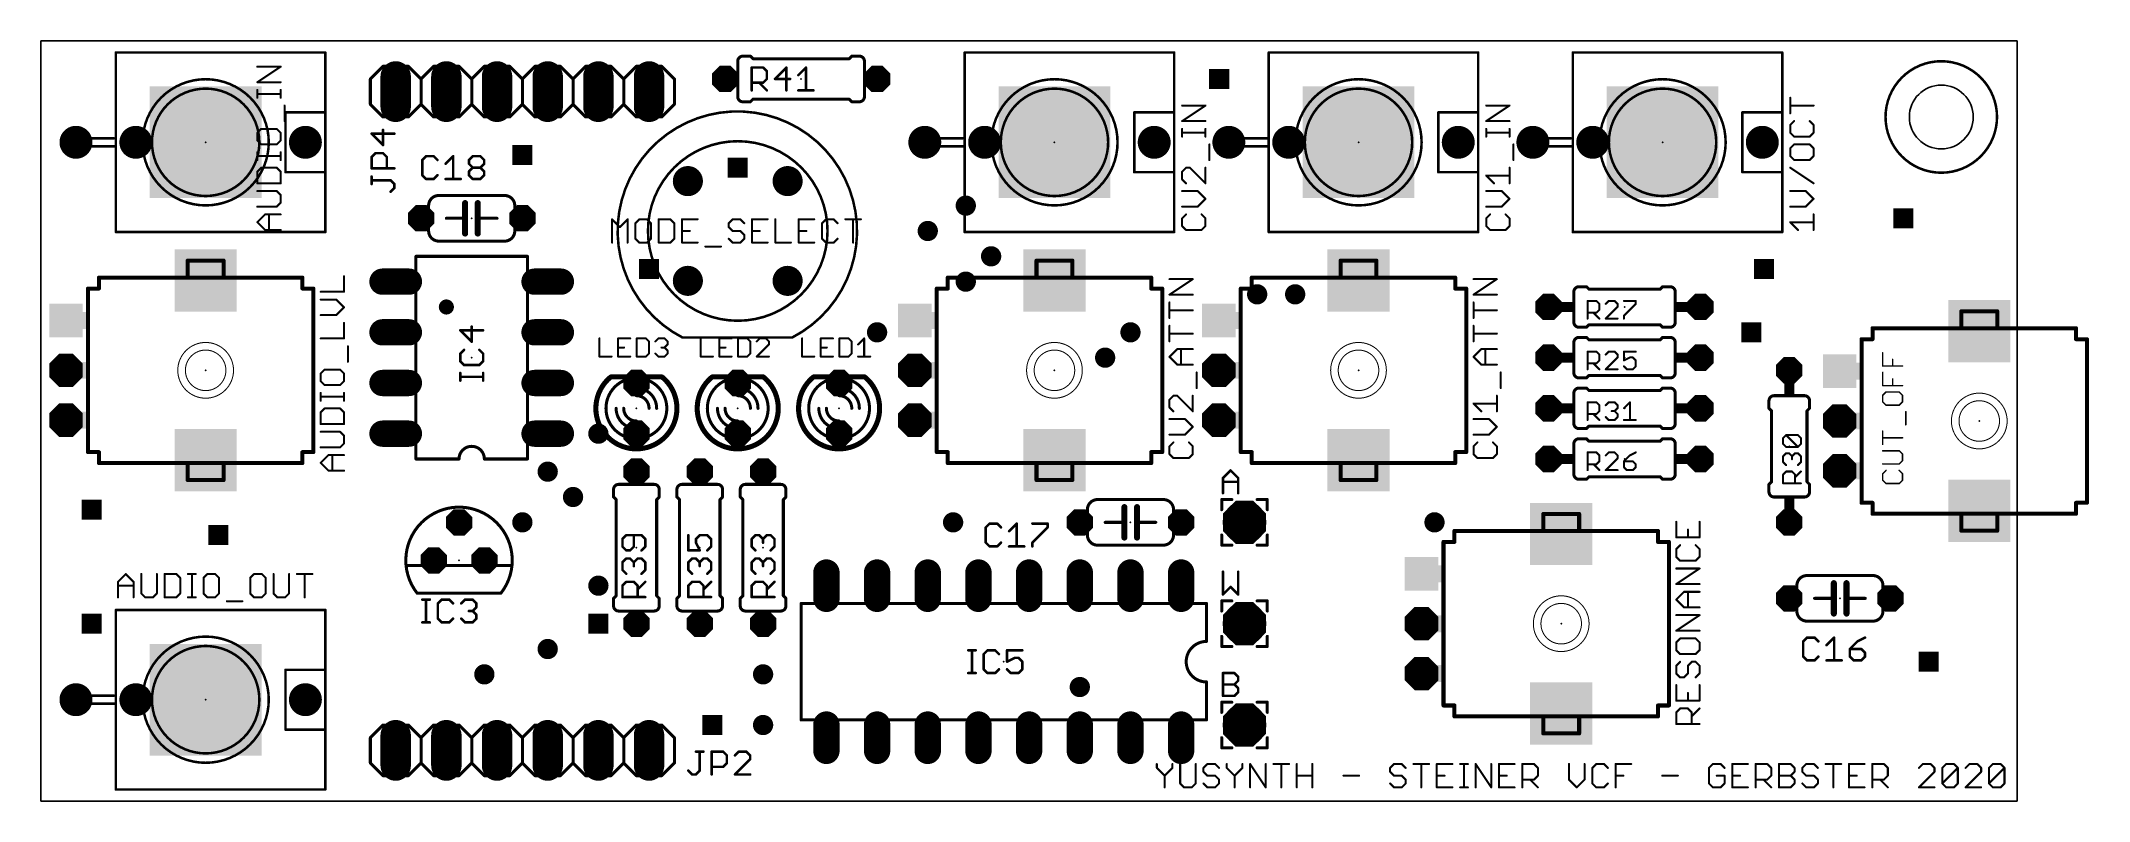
# Model space of a CAD drawing. Extents: x 0 to 103, y 0 to 38.
import ezdxf

# ---------------------------------------------------------------- set-up
doc = ezdxf.new("R2010")
doc.units = 0
for name, color, linetype in [('17', 110, 'CONTINUOUS'), ('18', 110, 'CONTINUOUS'), ('20', 53, 'CONTINUOUS'), ('21', 253, 'CONTINUOUS'), ('23', 53, 'CONTINUOUS'), ('25', 253, 'CONTINUOUS'), ('41', 12, 'CONTINUOUS'), ('51', 253, 'CONTINUOUS')]:
    doc.layers.add(name, color=color, linetype=linetype)

# ---------------------------------------------------------------- blocks, each defined once
blk = doc.blocks.new('RECT')
blk.add_solid([(-0.5, -0.5), (0.5, -0.5), (-0.5, 0.5), (0.5, 0.5)])
blk = doc.blocks.new('ROUNDP')
at = {"const_width": 0.5}
blk.add_lwpolyline([(0, -0.25, 1), (0, 0.25, 1), (0, -0.25)], format="xyb", dxfattribs=at)
blk = doc.blocks.new('OCTAGONP')
at = {"const_width": 0.5}
blk.add_lwpolyline([(-0.25, -0.1036), (-0.25, 0.1036), (-0.1036, 0.25), (0.1036, 0.25), (0.25, 0.1036), (0.25, -0.1036), (0.1036, -0.25), (-0.1036, -0.25), (-0.25, -0.1036), (-0.25, 0.1036)], dxfattribs=at)
blk = doc.blocks.new('SQUAREP')
blk.add_solid([(-0.5, -0.5), (0.5, -0.5), (-0.5, 0.5), (0.5, 0.5)])
blk = doc.blocks.new('LONGP100')
at = {"const_width": 1}
blk.add_lwpolyline([(-0.5, 0), (0.5, 0)], dxfattribs=at)
at = {"const_width": 0.5}
for points in [[(-0.5, 0.25, 1), (-0.5, -0.25)], [(0.5, -0.25, 1), (0.5, 0.25)]]:
    blk.add_lwpolyline(points, format="xyb", dxfattribs=at)
blk = doc.blocks.new('ROUNDV')
at = {"const_width": 0.5}
blk.add_lwpolyline([(0, -0.25, 1), (0, 0.25, 1), (0, -0.25)], format="xyb", dxfattribs=at)
blk = doc.blocks.new('SQUAREV')
blk.add_solid([(-0.5, -0.5), (0.5, -0.5), (-0.5, 0.5), (0.5, 0.5)])

msp = doc.modelspace()

# ---------------------------------------------------------------- linework, layer by layer
at = {"layer": '20'}
for p, q in [((0, 38.1), (99.06, 38.1)), ((0, 38.1), (0, 0)), ((99.06, 38.1), (99.06, 0)), ((0, 0), (99.06, 0))]:
    msp.add_line(p, q, dxfattribs=at)
msp.add_circle((95.25, 34.29), 1.6, dxfattribs=at)
at = {"layer": '21'}
for points, const_width in [([(3.755, 37.5518, 1), (3.755, 37.4883)], 0.0635), ([(3.7868, 37.52, 1), (3.7233, 37.52)], 0.0635), ([(14.2868, 37.52, 1), (14.2233, 37.52)], 0.0635), ([(14.255, 37.4883, 1), (14.255, 37.5518)], 0.0635), ([(35.179, 37.338, 0.4142), (34.925, 37.084)], 0.1524), ([(34.8869, 37.084, 1), (34.9631, 37.084)], 0.0762), ([(35.179, 37.3761, 1), (35.179, 37.2999)], 0.0762), ([(35.179, 37.2999, 1), (35.179, 37.3761)], 0.0762), ([(35.5869, 37.3649, 1), (35.5331, 37.3111)], 0.0762), ([(35.56, 37.2999, 1), (35.56, 37.3761)], 0.0762), ([(35.687, 37.2491, 1), (35.687, 37.1729)], 0.0762), ([(35.6601, 37.1841, 1), (35.7139, 37.2379)], 0.0762), ([(40.4861, 37.2379, 1), (40.5399, 37.1841)], 0.0762), ([(40.513, 37.1729, 1), (40.513, 37.2491)], 0.0762), ([(40.64, 37.3761, 1), (40.64, 37.2999)], 0.0762), ([(40.6669, 37.3111, 1), (40.6131, 37.3649)], 0.0762), ([(41.275, 37.084, 0.4142), (41.021, 37.338)], 0.1524), ([(41.021, 37.3761, 1), (41.021, 37.2999)], 0.0762), ([(41.021, 37.2999, 1), (41.021, 37.3761)], 0.0762), ([(41.2369, 37.084, 1), (41.3131, 37.084)], 0.0762), ([(46.3, 37.5518, 1), (46.3, 37.4883)], 0.0635), ([(46.3318, 37.52, 1), (46.2683, 37.52)], 0.0635), ([(56.8318, 37.52, 1), (56.7683, 37.52)], 0.0635), ([(56.8, 37.4883, 1), (56.8, 37.5518)], 0.0635), ([(61.54, 37.5518, 1), (61.54, 37.4883)], 0.0635), ([(61.5718, 37.52, 1), (61.5083, 37.52)], 0.0635), ([(72.0718, 37.52, 1), (72.0083, 37.52)], 0.0635), ([(72.04, 37.4883, 1), (72.04, 37.5518)], 0.0635), ([(76.8118, 37.52, 1), (76.7482, 37.52)], 0.0635), ([(76.78, 37.5518, 1), (76.78, 37.4883)], 0.0635), ([(87.3118, 37.52, 1), (87.2482, 37.52)], 0.0635), ([(87.28, 37.4883, 1), (87.28, 37.5518)], 0.0635), ([(8.255, 29.8577, 1), (8.255, 36.1823, 1), (8.255, 29.8577)], 0.127), ([(10.8448, 36.837, 1), (10.8448, 36.7862)], 0.0508), ([(10.8448, 36.0574, 1), (10.8448, 36.0066)], 0.0508), ([(10.8307, 36.0531, 1), (10.8589, 36.0108)], 0.0508), ([(12.0283, 36.7904, 1), (12.0001, 36.8327)], 0.0508), ([(12.0142, 36.7862, 1), (12.0142, 36.837)], 0.0508), ([(12.0142, 36.0066, 1), (12.0142, 36.0574)], 0.0508), ([(16.5481, 36.195, 1), (16.4719, 36.195)], 0.0762), ([(16.4831, 36.2219, 1), (16.5369, 36.1681)], 0.0762), ([(17.145, 36.8681, 1), (17.145, 36.7919)], 0.0762), ([(17.1719, 36.8031, 1), (17.1181, 36.8569)], 0.0762), ([(18.4419, 36.8569, 1), (18.3881, 36.8031)], 0.0762), ([(18.415, 36.7919, 1), (18.415, 36.8681)], 0.0762), ([(19.0881, 36.195, 1), (19.0119, 36.195)], 0.0762), ([(19.0231, 36.2219, 1), (19.0769, 36.1681)], 0.0762), ([(19.0231, 36.1681, 1), (19.0769, 36.2219)], 0.0762), ([(19.685, 36.8681, 1), (19.685, 36.7919)], 0.0762), ([(19.7119, 36.8031, 1), (19.6581, 36.8569)], 0.0762), ([(20.9819, 36.8569, 1), (20.9281, 36.8031)], 0.0762), ([(20.955, 36.7919, 1), (20.955, 36.8681)], 0.0762), ([(21.6281, 36.195, 1), (21.5519, 36.195)], 0.0762), ([(21.5631, 36.2219, 1), (21.6169, 36.1681)], 0.0762), ([(21.5631, 36.1681, 1), (21.6169, 36.2219)], 0.0762), ([(22.225, 36.8681, 1), (22.225, 36.7919)], 0.0762), ([(22.2519, 36.8031, 1), (22.1981, 36.8569)], 0.0762), ([(23.5219, 36.8569, 1), (23.4681, 36.8031)], 0.0762), ([(23.495, 36.7919, 1), (23.495, 36.8681)], 0.0762), ([(24.1681, 36.195, 1), (24.0919, 36.195)], 0.0762), ([(24.1031, 36.2219, 1), (24.1569, 36.1681)], 0.0762), ([(24.1031, 36.1681, 1), (24.1569, 36.2219)], 0.0762), ([(24.765, 36.8681, 1), (24.765, 36.7919)], 0.0762), ([(24.7919, 36.8031, 1), (24.7381, 36.8569)], 0.0762), ([(26.0619, 36.8569, 1), (26.0081, 36.8031)], 0.0762), ([(26.035, 36.7919, 1), (26.035, 36.8681)], 0.0762), ([(26.7081, 36.195, 1), (26.6319, 36.195)], 0.0762), ([(26.6431, 36.2219, 1), (26.6969, 36.1681)], 0.0762), ([(26.6431, 36.1681, 1), (26.6969, 36.2219)], 0.0762), ([(27.305, 36.8681, 1), (27.305, 36.7919)], 0.0762), ([(27.3319, 36.8031, 1), (27.2781, 36.8569)], 0.0762), ([(28.6019, 36.8569, 1), (28.5481, 36.8031)], 0.0762), ([(28.575, 36.7919, 1), (28.575, 36.8681)], 0.0762), ([(29.2481, 36.195, 1), (29.1719, 36.195)], 0.0762), ([(29.1831, 36.2219, 1), (29.2369, 36.1681)], 0.0762), ([(29.1831, 36.1681, 1), (29.2369, 36.2219)], 0.0762), ([(29.845, 36.8681, 1), (29.845, 36.7919)], 0.0762), ([(29.8719, 36.8031, 1), (29.8181, 36.8569)], 0.0762), ([(31.1419, 36.8569, 1), (31.0881, 36.8031)], 0.0762), ([(31.115, 36.7919, 1), (31.115, 36.8681)], 0.0762), ([(31.7881, 36.195, 1), (31.7119, 36.195)], 0.0762), ([(31.7231, 36.1681, 1), (31.7769, 36.2219)], 0.0762), ([(50.8, 29.8577, 1), (50.8, 36.1823, 1), (50.8, 29.8577)], 0.127), ([(66.04, 29.8577, 1), (66.04, 36.1823, 1), (66.04, 29.8577)], 0.127), ([(81.28, 29.8577, 1), (81.28, 36.1823, 1), (81.28, 29.8577)], 0.127), ([(8.255, 30.3293, 1), (8.255, 35.7107, 1), (8.255, 30.3293)], 0.127), ([(10.8702, 35.6422, 1), (10.8194, 35.6422)], 0.0508), ([(10.8448, 35.4727, 1), (10.8448, 35.4219)], 0.0508), ([(10.8194, 35.2524, 1), (10.8702, 35.2524)], 0.0508), ([(12.0396, 35.6422, 1), (11.9888, 35.6422)], 0.0508), ([(11.9888, 35.2524, 1), (12.0396, 35.2524)], 0.0508), ([(12.0142, 35.4219, 1), (12.0142, 35.4727)], 0.0508), ([(12.2345, 34.8626, 1), (12.1837, 34.8626)], 0.0508), ([(16.4719, 34.925, 1), (16.5481, 34.925)], 0.0762), ([(16.5369, 34.9519, 1), (16.4831, 34.8981)], 0.0762), ([(19.0119, 34.925, 1), (19.0881, 34.925)], 0.0762), ([(19.0769, 34.9519, 1), (19.0231, 34.8981)], 0.0762), ([(19.0769, 34.8981, 1), (19.0231, 34.9519)], 0.0762), ([(21.5519, 34.925, 1), (21.6281, 34.925)], 0.0762), ([(21.6169, 34.9519, 1), (21.5631, 34.8981)], 0.0762), ([(21.6169, 34.8981, 1), (21.5631, 34.9519)], 0.0762), ([(24.0919, 34.925, 1), (24.1681, 34.925)], 0.0762), ([(24.1569, 34.9519, 1), (24.1031, 34.8981)], 0.0762), ([(24.1569, 34.8981, 1), (24.1031, 34.9519)], 0.0762), ([(26.6319, 34.925, 1), (26.7081, 34.925)], 0.0762), ([(26.6969, 34.9519, 1), (26.6431, 34.8981)], 0.0762), ([(26.6969, 34.8981, 1), (26.6431, 34.9519)], 0.0762), ([(29.1719, 34.925, 1), (29.2481, 34.925)], 0.0762), ([(29.2369, 34.9519, 1), (29.1831, 34.8981)], 0.0762), ([(29.2369, 34.8981, 1), (29.1831, 34.9519)], 0.0762), ([(31.7119, 34.925, 1), (31.7881, 34.925)], 0.0762), ([(31.7769, 34.8981, 1), (31.7231, 34.9519)], 0.0762), ([(34.925, 35.306, 0.4142), (35.179, 35.052)], 0.1524), ([(34.9631, 35.306, 1), (34.8869, 35.306)], 0.0762), ([(35.179, 35.0901, 1), (35.179, 35.0139)], 0.0762), ([(35.179, 35.0139, 1), (35.179, 35.0901)], 0.0762), ([(35.5331, 35.0789, 1), (35.5869, 35.0251)], 0.0762), ([(35.56, 35.0139, 1), (35.56, 35.0901)], 0.0762), ([(35.687, 35.2171, 1), (35.687, 35.1409)], 0.0762), ([(35.7139, 35.1521, 1), (35.6601, 35.2059)], 0.0762), ([(40.5399, 35.2059, 1), (40.4861, 35.1521)], 0.0762), ([(40.513, 35.1409, 1), (40.513, 35.2171)], 0.0762), ([(40.64, 35.0901, 1), (40.64, 35.0139)], 0.0762), ([(40.6131, 35.0251, 1), (40.6669, 35.0789)], 0.0762), ([(41.021, 35.052, 0.4142), (41.275, 35.306)], 0.1524), ([(41.021, 35.0901, 1), (41.021, 35.0139)], 0.0762), ([(41.021, 35.0139, 1), (41.021, 35.0901)], 0.0762), ([(41.3131, 35.306, 1), (41.2369, 35.306)], 0.0762), ([(50.8, 30.3293, 1), (50.8, 35.7107, 1), (50.8, 30.3293)], 0.127), ([(57.1998, 34.888, 1), (57.1998, 34.8372)], 0.0508), ([(58.3833, 34.8414, 1), (58.3551, 34.8837)], 0.0508), ([(58.3692, 34.8372, 1), (58.3692, 34.888)], 0.0508), ([(66.04, 30.3293, 1), (66.04, 35.7107, 1), (66.04, 30.3293)], 0.127), ([(72.4398, 34.888, 1), (72.4398, 34.8372)], 0.0508), ([(73.6233, 34.8414, 1), (73.5951, 34.8837)], 0.0508), ([(73.6092, 34.8372, 1), (73.6092, 34.888)], 0.0508), ([(81.28, 30.3293, 1), (81.28, 35.7107, 1), (81.28, 30.3293)], 0.127), ([(87.7052, 35.2524, 1), (87.6544, 35.2524)], 0.0508), ([(87.6798, 34.888, 1), (87.6798, 34.8372)], 0.0508), ([(88.8492, 34.8372, 1), (88.8492, 34.888)], 0.0508), ([(12.1837, 34.083, 1), (12.2345, 34.083)], 0.0508), ([(12.255, 34.5518, 1), (12.255, 34.4883)], 0.0635), ([(12.2868, 34.52, 1), (12.2233, 34.52)], 0.0635), ([(14.2868, 34.52, 1), (14.2233, 34.52)], 0.0635), ([(14.2233, 34.52, 1), (14.2868, 34.52)], 0.0635), ([(14.255, 34.4883, 1), (14.255, 34.5518)], 0.0635), ([(17.145, 34.3281, 1), (17.145, 34.2519)], 0.0762), ([(17.1181, 34.2631, 1), (17.1719, 34.3169)], 0.0762), ([(18.3881, 34.3169, 1), (18.4419, 34.2631)], 0.0762), ([(18.415, 34.2519, 1), (18.415, 34.3281)], 0.0762), ([(19.685, 34.3281, 1), (19.685, 34.2519)], 0.0762), ([(19.6581, 34.2631, 1), (19.7119, 34.3169)], 0.0762), ([(20.9281, 34.3169, 1), (20.9819, 34.2631)], 0.0762), ([(20.955, 34.2519, 1), (20.955, 34.3281)], 0.0762), ([(22.225, 34.3281, 1), (22.225, 34.2519)], 0.0762), ([(22.1981, 34.2631, 1), (22.2519, 34.3169)], 0.0762), ([(23.4681, 34.3169, 1), (23.5219, 34.2631)], 0.0762), ([(23.495, 34.2519, 1), (23.495, 34.3281)], 0.0762), ([(24.765, 34.3281, 1), (24.765, 34.2519)], 0.0762), ([(24.7381, 34.2631, 1), (24.7919, 34.3169)], 0.0762), ([(26.0081, 34.3169, 1), (26.0619, 34.2631)], 0.0762), ([(26.035, 34.2519, 1), (26.035, 34.3281)], 0.0762), ([(27.305, 34.3281, 1), (27.305, 34.2519)], 0.0762), ([(27.2781, 34.2631, 1), (27.3319, 34.3169)], 0.0762), ([(28.5481, 34.3169, 1), (28.6019, 34.2631)], 0.0762), ([(28.575, 34.2519, 1), (28.575, 34.3281)], 0.0762), ([(37.655, 23.235, 4.121), (32.155, 23.235)], 0.127), ([(29.845, 34.3281, 1), (29.845, 34.2519)], 0.0762), ([(29.8181, 34.2631, 1), (29.8719, 34.3169)], 0.0762), ([(31.0881, 34.3169, 1), (31.1419, 34.2631)], 0.0762), ([(31.115, 34.2519, 1), (31.115, 34.3281)], 0.0762), ([(54.8, 34.5518, 1), (54.8, 34.4883)], 0.0635), ([(54.8318, 34.52, 1), (54.7683, 34.52)], 0.0635), ([(56.8318, 34.52, 1), (56.7683, 34.52)], 0.0635), ([(56.7683, 34.52, 1), (56.8318, 34.52)], 0.0635), ([(56.8, 34.4883, 1), (56.8, 34.5518)], 0.0635), ([(57.1998, 34.1084, 1), (57.1998, 34.0576)], 0.0508), ([(57.1857, 34.1041, 1), (57.2139, 34.0619)], 0.0508), ([(58.3692, 34.0576, 1), (58.3692, 34.1084)], 0.0508), ([(70.04, 34.5518, 1), (70.04, 34.4883)], 0.0635), ([(70.0718, 34.52, 1), (70.0083, 34.52)], 0.0635), ([(72.0718, 34.52, 1), (72.0083, 34.52)], 0.0635), ([(72.0083, 34.52, 1), (72.0718, 34.52)], 0.0635), ([(72.04, 34.4883, 1), (72.04, 34.5518)], 0.0635), ([(72.4398, 34.1084, 1), (72.4398, 34.0576)], 0.0508), ([(72.4257, 34.1041, 1), (72.4539, 34.0619)], 0.0508), ([(73.6092, 34.0576, 1), (73.6092, 34.1084)], 0.0508), ([(85.3118, 34.52, 1), (85.2482, 34.52)], 0.0635), ([(85.28, 34.5518, 1), (85.28, 34.4883)], 0.0635), ([(87.3118, 34.52, 1), (87.2482, 34.52)], 0.0635), ([(87.2482, 34.52, 1), (87.3118, 34.52)], 0.0635), ([(87.28, 34.4883, 1), (87.28, 34.5518)], 0.0635), ([(87.6544, 34.4728, 1), (87.7052, 34.4728)], 0.0508), ([(87.7052, 33.8881, 1), (87.6544, 33.8881)], 0.0508), ([(87.6618, 33.906, 1), (87.6978, 33.8701)], 0.0508), ([(87.8927, 34.065, 1), (87.8567, 34.1009)], 0.0508), ([(88.6723, 34.1009, 1), (88.6363, 34.065)], 0.0508), ([(88.8746, 33.8881, 1), (88.8238, 33.8881)], 0.0508), ([(88.8312, 33.8701, 1), (88.8672, 33.906)], 0.0508), ([(1.555, 33.2518, 1), (1.555, 33.1882)], 0.0635), ([(1.555, 32.8518, 1), (1.555, 32.7882)], 0.0635), ([(1.5868, 33.22, 1), (1.5233, 33.22)], 0.0635), ([(1.5233, 32.82, 1), (1.5868, 32.82)], 0.0635), ([(3.655, 33.1882, 1), (3.655, 33.2518)], 0.0635), ([(3.7868, 32.82, 1), (3.7233, 32.82)], 0.0635), ([(3.7233, 32.82, 1), (3.7868, 32.82)], 0.0635), ([(3.755, 32.7882, 1), (3.755, 32.8518)], 0.0635), ([(10.8702, 33.4983, 1), (10.8194, 33.4983)], 0.0508), ([(10.8268, 33.5162, 1), (10.8628, 33.4803)], 0.0508), ([(10.8628, 33.1264, 1), (10.8268, 33.0905)], 0.0508), ([(10.8194, 33.1085, 1), (10.8702, 33.1085)], 0.0508), ([(11.0397, 33.7186, 1), (11.0397, 33.6678)], 0.0508), ([(11.0397, 32.939, 1), (11.0397, 32.8882)], 0.0508), ([(11.0577, 33.6752, 1), (11.0217, 33.7111)], 0.0508), ([(11.0217, 32.8956, 1), (11.0577, 32.9315)], 0.0508), ([(11.8373, 33.7111, 1), (11.8013, 33.6752)], 0.0508), ([(11.8013, 32.9315, 1), (11.8373, 32.8956)], 0.0508), ([(11.8193, 33.6678, 1), (11.8193, 33.7186)], 0.0508), ([(11.8193, 32.8882, 1), (11.8193, 32.939)], 0.0508), ([(12.0396, 33.4983, 1), (11.9888, 33.4983)], 0.0508), ([(11.9888, 33.1085, 1), (12.0396, 33.1085)], 0.0508), ([(11.9962, 33.4803, 1), (12.0322, 33.5162)], 0.0508), ([(12.0322, 33.0905, 1), (11.9962, 33.1264)], 0.0508), ([(34.925, 24.075, 1), (34.925, 33.075, 1), (34.925, 24.075)], 0.127), ([(44.1318, 33.22, 1), (44.0682, 33.22)], 0.0635), ([(44.0682, 32.82, 1), (44.1318, 32.82)], 0.0635), ([(44.1, 33.2518, 1), (44.1, 33.1882)], 0.0635), ([(44.1, 32.8518, 1), (44.1, 32.7882)], 0.0635), ([(46.2, 33.1882, 1), (46.2, 33.2518)], 0.0635), ([(46.3318, 32.82, 1), (46.2683, 32.82)], 0.0635), ([(46.2683, 32.82, 1), (46.3318, 32.82)], 0.0635), ([(46.3, 32.7882, 1), (46.3, 32.8518)], 0.0635), ([(57.2252, 33.6932, 1), (57.1744, 33.6932)], 0.0508), ([(57.1998, 33.5237, 1), (57.1998, 33.4729)], 0.0508), ([(57.1744, 33.3034, 1), (57.2252, 33.3034)], 0.0508), ([(58.3946, 33.6932, 1), (58.3438, 33.6932)], 0.0508), ([(58.3438, 33.3034, 1), (58.3946, 33.3034)], 0.0508), ([(58.3692, 33.4729, 1), (58.3692, 33.5237)], 0.0508), ([(58.5895, 32.9136, 1), (58.5387, 32.9136)], 0.0508), ([(59.34, 33.2518, 1), (59.34, 33.1882)], 0.0635), ([(59.34, 32.8518, 1), (59.34, 32.7882)], 0.0635), ([(59.3718, 33.22, 1), (59.3083, 33.22)], 0.0635), ([(59.3083, 32.82, 1), (59.3718, 32.82)], 0.0635), ([(61.44, 33.1882, 1), (61.44, 33.2518)], 0.0635), ([(61.5718, 32.82, 1), (61.5083, 32.82)], 0.0635), ([(61.5083, 32.82, 1), (61.5718, 32.82)], 0.0635), ([(61.54, 32.7882, 1), (61.54, 32.8518)], 0.0635), ([(72.4652, 33.6932, 1), (72.4144, 33.6932)], 0.0508), ([(72.4398, 33.5237, 1), (72.4398, 33.4729)], 0.0508), ([(72.4144, 33.3034, 1), (72.4652, 33.3034)], 0.0508), ([(73.6346, 33.6932, 1), (73.5838, 33.6932)], 0.0508), ([(73.5838, 33.3034, 1), (73.6346, 33.3034)], 0.0508), ([(73.6092, 33.4729, 1), (73.6092, 33.5237)], 0.0508), ([(73.8295, 32.9136, 1), (73.7787, 32.9136)], 0.0508), ([(74.58, 33.2518, 1), (74.58, 33.1882)], 0.0635), ([(74.6118, 33.22, 1), (74.5482, 33.22)], 0.0635), ([(74.5482, 32.82, 1), (74.6118, 32.82)], 0.0635), ([(74.58, 32.8518, 1), (74.58, 32.7882)], 0.0635), ([(76.68, 33.1882, 1), (76.68, 33.2518)], 0.0635), ([(76.8118, 32.82, 1), (76.7482, 32.82)], 0.0635), ([(76.7482, 32.82, 1), (76.8118, 32.82)], 0.0635), ([(76.78, 32.7882, 1), (76.78, 32.8518)], 0.0635), ([(87.6978, 33.5162, 1), (87.6618, 33.4803)], 0.0508), ([(87.6544, 33.4983, 1), (87.7052, 33.4983)], 0.0508), ([(87.8747, 33.3288, 1), (87.8747, 33.278)], 0.0508), ([(87.8747, 32.939, 1), (87.8747, 32.8882)], 0.0508), ([(87.8567, 33.2854, 1), (87.8927, 33.3213)], 0.0508), ([(87.8927, 32.8956, 1), (87.8567, 32.9315)], 0.0508), ([(88.6363, 33.3213, 1), (88.6723, 33.2854)], 0.0508), ([(88.6723, 32.9315, 1), (88.6363, 32.8956)], 0.0508), ([(88.6543, 33.278, 1), (88.6543, 33.3288)], 0.0508), ([(88.6543, 32.8882, 1), (88.6543, 32.939)], 0.0508), ([(88.8238, 33.4983, 1), (88.8746, 33.4983)], 0.0508), ([(88.8672, 33.4803, 1), (88.8312, 33.5162)], 0.0508), ([(10.8702, 32.5238, 1), (10.8194, 32.5238)], 0.0508), ([(10.8448, 32.3543, 1), (10.8448, 32.3035)], 0.0508), ([(10.8194, 32.134, 1), (10.8702, 32.134)], 0.0508), ([(12.0396, 32.5238, 1), (11.9888, 32.5238)], 0.0508), ([(11.9888, 32.134, 1), (12.0396, 32.134)], 0.0508), ([(12.0142, 32.3035, 1), (12.0142, 32.3543)], 0.0508), ([(58.5387, 32.134, 1), (58.5895, 32.134)], 0.0508), ([(73.7787, 32.134, 1), (73.8295, 32.134)], 0.0508), ([(87.7052, 32.7187, 1), (87.6544, 32.7187)], 0.0508), ([(87.6618, 32.7366, 1), (87.6978, 32.7007)], 0.0508), ([(87.6978, 32.3468, 1), (87.6618, 32.3109)], 0.0508), ([(87.6544, 32.3289, 1), (87.7052, 32.3289)], 0.0508), ([(87.8747, 32.1594, 1), (87.8747, 32.1086)], 0.0508), ([(87.8567, 32.116, 1), (87.8927, 32.152)], 0.0508), ([(88.6363, 32.152, 1), (88.6723, 32.116)], 0.0508), ([(88.6543, 32.1086, 1), (88.6543, 32.1594)], 0.0508), ([(88.8746, 32.7187, 1), (88.8238, 32.7187)], 0.0508), ([(88.8238, 32.3289, 1), (88.8746, 32.3289)], 0.0508), ([(88.8312, 32.7007, 1), (88.8672, 32.7366)], 0.0508), ([(88.8672, 32.3109, 1), (88.8312, 32.3468)], 0.0508), ([(10.8268, 31.5673, 1), (10.8628, 31.5313)], 0.0508), ([(10.8702, 31.5493, 1), (10.8194, 31.5493)], 0.0508), ([(10.8448, 30.99, 1), (10.8448, 30.9392)], 0.0508), ([(10.8194, 30.9646, 1), (10.8702, 30.9646)], 0.0508), ([(11.0397, 31.7696, 1), (11.0397, 31.7188)], 0.0508), ([(11.0577, 31.7262, 1), (11.0217, 31.7622)], 0.0508), ([(11.8373, 31.7622, 1), (11.8013, 31.7262)], 0.0508), ([(11.8193, 31.7188, 1), (11.8193, 31.7696)], 0.0508), ([(12.0396, 31.5493, 1), (11.9888, 31.5493)], 0.0508), ([(11.9888, 30.9646, 1), (12.0396, 30.9646)], 0.0508), ([(11.9962, 31.5313, 1), (12.0322, 31.5673)], 0.0508), ([(12.0142, 30.9392, 1), (12.0142, 30.99)], 0.0508), ([(12.255, 31.5518, 1), (12.255, 31.4883)], 0.0635), ([(12.2233, 31.52, 1), (12.2868, 31.52)], 0.0635), ([(14.2868, 31.52, 1), (14.2233, 31.52)], 0.0635), ([(14.2233, 31.52, 1), (14.2868, 31.52)], 0.0635), ([(14.255, 31.4883, 1), (14.255, 31.5518)], 0.0635), ([(54.8, 31.5518, 1), (54.8, 31.4883)], 0.0635), ([(54.7683, 31.52, 1), (54.8318, 31.52)], 0.0635), ([(56.8318, 31.52, 1), (56.7683, 31.52)], 0.0635), ([(56.7683, 31.52, 1), (56.8318, 31.52)], 0.0635), ([(56.8, 31.4883, 1), (56.8, 31.5518)], 0.0635), ([(57.1818, 31.5673, 1), (57.2178, 31.5313)], 0.0508), ([(57.2178, 31.1775, 1), (57.1818, 31.1415)], 0.0508), ([(57.2252, 31.5493, 1), (57.1744, 31.5493)], 0.0508), ([(57.1744, 31.1595, 1), (57.2252, 31.1595)], 0.0508), ([(57.3947, 31.7696, 1), (57.3947, 31.7188)], 0.0508), ([(57.4127, 31.7262, 1), (57.3767, 31.7622)], 0.0508), ([(57.3767, 30.9466, 1), (57.4127, 30.9826)], 0.0508), ([(57.6076, 31.7622, 1), (57.5716, 31.7262)], 0.0508), ([(57.5896, 31.7188, 1), (57.5896, 31.7696)], 0.0508), ([(58.3946, 31.7442, 1), (58.3438, 31.7442)], 0.0508), ([(58.3438, 30.9646, 1), (58.3946, 30.9646)], 0.0508), ([(58.3512, 30.9466, 1), (58.3872, 30.9826)], 0.0508), ([(70.04, 31.5518, 1), (70.04, 31.4883)], 0.0635), ([(70.0083, 31.52, 1), (70.0718, 31.52)], 0.0635), ([(72.0718, 31.52, 1), (72.0083, 31.52)], 0.0635), ([(72.0083, 31.52, 1), (72.0718, 31.52)], 0.0635), ([(72.04, 31.4883, 1), (72.04, 31.5518)], 0.0635), ([(72.4578, 31.3724, 1), (72.4218, 31.3364)], 0.0508), ([(72.4398, 31.3798, 1), (72.4398, 31.329)], 0.0508), ([(72.8116, 30.9466, 1), (72.8476, 30.9826)], 0.0508), ([(73.6346, 31.7442, 1), (73.5838, 31.7442)], 0.0508), ([(73.5838, 30.9646, 1), (73.6346, 30.9646)], 0.0508), ([(73.6092, 31.329, 1), (73.6092, 31.3798)], 0.0508), ([(85.2482, 31.52, 1), (85.3118, 31.52)], 0.0635), ([(85.28, 31.5518, 1), (85.28, 31.4883)], 0.0635), ([(87.3118, 31.52, 1), (87.2482, 31.52)], 0.0635), ([(87.2482, 31.52, 1), (87.3118, 31.52)], 0.0635), ([(87.28, 31.4883, 1), (87.28, 31.5518)], 0.0635), ([(87.6939, 31.7653, 1), (87.6657, 31.7231)], 0.0508), ([(88.8351, 30.9435, 1), (88.8633, 30.9857)], 0.0508), ([(10.8448, 30.6002, 1), (10.8448, 30.5494)], 0.0508), ([(10.8448, 29.8206, 1), (10.8448, 29.7698)], 0.0508), ([(11.8373, 30.5928, 1), (11.8013, 30.5568)], 0.0508), ([(11.8013, 29.8132, 1), (11.8373, 29.7772)], 0.0508), ([(11.8193, 30.5494, 1), (11.8193, 30.6002)], 0.0508), ([(11.8193, 29.7698, 1), (11.8193, 29.8206)], 0.0508), ([(12.0396, 30.3799, 1), (11.9888, 30.3799)], 0.0508), ([(11.9888, 29.9901, 1), (12.0396, 29.9901)], 0.0508), ([(11.9962, 30.3619, 1), (12.0322, 30.3979)], 0.0508), ([(12.0322, 29.9721, 1), (11.9962, 30.0081)], 0.0508), ([(19.939, 30.353, 0.4142), (19.431, 29.845)], 0.1524), ([(19.3929, 29.845, 1), (19.4691, 29.845)], 0.0762), ([(19.939, 30.3911, 1), (19.939, 30.3149)], 0.0762), ([(19.939, 30.3149, 1), (19.939, 30.3911)], 0.0762), ([(21.336, 29.972, 1), (21.1836, 29.972)], 0.1524), ([(21.971, 29.972, 1), (21.8186, 29.972)], 0.1524), ([(23.749, 29.845, 0.4142), (23.241, 30.353)], 0.1524), ([(23.241, 30.3911, 1), (23.241, 30.3149)], 0.0762), ([(23.241, 30.3149, 1), (23.241, 30.3911)], 0.0762), ([(23.7109, 29.845, 1), (23.7871, 29.845)], 0.0762), ([(57.1998, 30.6002, 1), (57.1998, 30.5494)], 0.0508), ([(57.1998, 29.8206, 1), (57.1998, 29.7698)], 0.0508), ([(57.9974, 30.5928, 1), (57.9614, 30.5568)], 0.0508), ([(57.9614, 29.8132, 1), (57.9974, 29.7772)], 0.0508), ([(57.9794, 30.5494, 1), (57.9794, 30.6002)], 0.0508), ([(57.9794, 29.7698, 1), (57.9794, 29.8206)], 0.0508), ([(58.3872, 30.167, 1), (58.3512, 30.203)], 0.0508), ([(58.3512, 30.167, 1), (58.3872, 30.203)], 0.0508), ([(72.4398, 30.6002, 1), (72.4398, 30.5494)], 0.0508), ([(72.4398, 29.8206, 1), (72.4398, 29.7698)], 0.0508), ([(73.2374, 30.5928, 1), (73.2014, 30.5568)], 0.0508), ([(73.2014, 29.8132, 1), (73.2374, 29.7772)], 0.0508), ([(73.2194, 30.5494, 1), (73.2194, 30.6002)], 0.0508), ([(73.2194, 29.7698, 1), (73.2194, 29.8206)], 0.0508), ([(73.6272, 30.167, 1), (73.5912, 30.203)], 0.0508), ([(73.5912, 30.167, 1), (73.6272, 30.203)], 0.0508), ([(87.6798, 30.6002, 1), (87.6798, 30.5494)], 0.0508), ([(87.6798, 29.8206, 1), (87.6798, 29.7698)], 0.0508), ([(88.4774, 30.5928, 1), (88.4414, 30.5568)], 0.0508), ([(88.4414, 29.8132, 1), (88.4774, 29.7772)], 0.0508), ([(88.4594, 30.5494, 1), (88.4594, 30.6002)], 0.0508), ([(88.4594, 29.7698, 1), (88.4594, 29.8206)], 0.0508), ([(88.8672, 30.167, 1), (88.8312, 30.203)], 0.0508), ([(88.8312, 30.167, 1), (88.8672, 30.203)], 0.0508), ([(10.8628, 29.0336, 1), (10.8268, 28.9976)], 0.0508), ([(10.8268, 29.0336, 1), (10.8628, 28.9976)], 0.0508), ([(11.2346, 29.4308, 1), (11.2346, 29.38)], 0.0508), ([(11.2526, 29.3874, 1), (11.2166, 29.4234)], 0.0508), ([(11.4549, 29.4054, 1), (11.4041, 29.4054)], 0.0508), ([(12.0142, 29.38, 1), (12.0142, 29.4308)], 0.0508), ([(20.32, 29.2481, 1), (20.32, 29.1719)], 0.0762), ([(21.336, 29.21, 1), (21.1836, 29.21)], 0.1524), ([(21.1836, 29.21, 1), (21.336, 29.21)], 0.1524), ([(21.2598, 29.1719, 1), (21.2598, 29.2481)], 0.0762), ([(21.971, 29.21, 1), (21.8186, 29.21)], 0.1524), ([(21.8186, 29.21, 1), (21.971, 29.21)], 0.1524), ([(21.8948, 29.2481, 1), (21.8948, 29.1719)], 0.0762), ([(22.86, 29.1719, 1), (22.86, 29.2481)], 0.0762), ([(57.1818, 29.2285, 1), (57.2178, 29.1925)], 0.0508), ([(57.2178, 28.8387, 1), (57.1818, 28.8027)], 0.0508), ([(57.2252, 29.2105, 1), (57.1744, 29.2105)], 0.0508), ([(57.1744, 28.8207, 1), (57.2252, 28.8207)], 0.0508), ([(57.4127, 29.3874, 1), (57.3767, 29.4234)], 0.0508), ([(58.1923, 29.4234, 1), (58.1563, 29.3874)], 0.0508), ([(58.3946, 29.2105, 1), (58.3438, 29.2105)], 0.0508), ([(58.3438, 28.8207, 1), (58.3946, 28.8207)], 0.0508), ([(58.3512, 29.1925, 1), (58.3872, 29.2285)], 0.0508), ([(58.3872, 28.8027, 1), (58.3512, 28.8387)], 0.0508), ([(72.4218, 29.2285, 1), (72.4578, 29.1925)], 0.0508), ([(72.4578, 28.8387, 1), (72.4218, 28.8027)], 0.0508), ([(72.4652, 29.2105, 1), (72.4144, 29.2105)], 0.0508), ([(72.4144, 28.8207, 1), (72.4652, 28.8207)], 0.0508), ([(72.6527, 29.3874, 1), (72.6167, 29.4234)], 0.0508), ([(73.4323, 29.4234, 1), (73.3963, 29.3874)], 0.0508), ([(73.6346, 29.2105, 1), (73.5838, 29.2105)], 0.0508), ([(73.5838, 28.8207, 1), (73.6346, 28.8207)], 0.0508), ([(73.5912, 29.1925, 1), (73.6272, 29.2285)], 0.0508), ([(73.6272, 28.8027, 1), (73.5912, 28.8387)], 0.0508), ([(87.6978, 29.0336, 1), (87.6618, 28.9976)], 0.0508), ([(87.6798, 29.041, 1), (87.6798, 28.9902)], 0.0508), ([(88.8746, 29.4054, 1), (88.8238, 29.4054)], 0.0508), ([(88.8492, 28.9902, 1), (88.8492, 29.041)], 0.0508), ([(3.755, 28.5518, 1), (3.755, 28.4883)], 0.0635), ([(3.7233, 28.52, 1), (3.7868, 28.52)], 0.0635), ([(11.2346, 28.6512, 1), (11.2346, 28.6004)], 0.0508), ([(11.2166, 28.6078, 1), (11.2526, 28.6438)], 0.0508), ([(11.4041, 28.6258, 1), (11.4549, 28.6258)], 0.0508), ([(12.0142, 28.6004, 1), (12.0142, 28.6512)], 0.0508), ([(14.2233, 28.52, 1), (14.2868, 28.52)], 0.0635), ([(14.255, 28.4883, 1), (14.255, 28.5518)], 0.0635), ([(19.431, 28.575, 0.4142), (19.939, 28.067)], 0.1524), ([(19.4691, 28.575, 1), (19.3929, 28.575)], 0.0762), ([(19.939, 28.1051, 1), (19.939, 28.0289)], 0.0762), ([(19.939, 28.0289, 1), (19.939, 28.1051)], 0.0762), ([(21.1836, 28.448, 1), (21.336, 28.448)], 0.1524), ([(21.8186, 28.448, 1), (21.971, 28.448)], 0.1524), ([(23.241, 28.067, 0.4142), (23.749, 28.575)], 0.1524), ([(23.241, 28.1051, 1), (23.241, 28.0289)], 0.0762), ([(23.241, 28.0289, 1), (23.241, 28.1051)], 0.0762), ([(23.7871, 28.575, 1), (23.7109, 28.575)], 0.0762), ([(46.3, 28.5518, 1), (46.3, 28.4883)], 0.0635), ([(46.2683, 28.52, 1), (46.3318, 28.52)], 0.0635), ([(56.7683, 28.52, 1), (56.8318, 28.52)], 0.0635), ([(56.8, 28.4883, 1), (56.8, 28.5518)], 0.0635), ([(57.3947, 28.6512, 1), (57.3947, 28.6004)], 0.0508), ([(57.3767, 28.6078, 1), (57.4127, 28.6438)], 0.0508), ([(58.1563, 28.6438, 1), (58.1923, 28.6078)], 0.0508), ([(58.1743, 28.6004, 1), (58.1743, 28.6512)], 0.0508), ([(61.54, 28.5518, 1), (61.54, 28.4883)], 0.0635), ([(61.5083, 28.52, 1), (61.5718, 28.52)], 0.0635), ([(72.0083, 28.52, 1), (72.0718, 28.52)], 0.0635), ([(72.04, 28.4883, 1), (72.04, 28.5518)], 0.0635), ([(72.6347, 28.6512, 1), (72.6347, 28.6004)], 0.0508), ([(72.6167, 28.6078, 1), (72.6527, 28.6438)], 0.0508), ([(73.3963, 28.6438, 1), (73.4323, 28.6078)], 0.0508), ([(73.4143, 28.6004, 1), (73.4143, 28.6512)], 0.0508), ([(76.7482, 28.52, 1), (76.8118, 28.52)], 0.0635), ([(76.78, 28.5518, 1), (76.78, 28.4883)], 0.0635), ([(87.2482, 28.52, 1), (87.3118, 28.52)], 0.0635), ([(87.28, 28.4883, 1), (87.28, 28.5518)], 0.0635), ([(88.0516, 28.6078, 1), (88.0876, 28.6438)], 0.0508), ([(88.8238, 28.6258, 1), (88.8746, 28.6258)], 0.0508), ([(18.796, 27.3431, 1), (18.796, 27.2669)], 0.0762), ([(18.8341, 27.305, 1), (18.7579, 27.305)], 0.0762), ([(24.4221, 27.305, 1), (24.3459, 27.305)], 0.0762), ([(24.384, 27.2669, 1), (24.384, 27.3431)], 0.0762), ([(2.4058, 25.69, 1), (2.3042, 25.69)], 0.1016), ([(2.355, 25.7408, 1), (2.355, 25.6392)], 0.1016), ([(2.9558, 26.24, 1), (2.8542, 26.24)], 0.1016), ([(2.905, 26.2908, 1), (2.905, 26.1892)], 0.1016), ([(2.8542, 25.69, 1), (2.9558, 25.69)], 0.1016), ([(2.905, 25.6392, 1), (2.905, 25.7408)], 0.1016), ([(6.105, 26.1892, 1), (6.105, 26.2908)], 0.1016), ([(10.905, 26.2908, 1), (10.905, 26.1892)], 0.1016), ([(13.1558, 26.24, 1), (13.0542, 26.24)], 0.1016), ([(13.105, 25.7408, 1), (13.105, 25.6392)], 0.1016), ([(13.0542, 25.69, 1), (13.1558, 25.69)], 0.1016), ([(13.105, 26.1892, 1), (13.105, 26.2908)], 0.1016), ([(13.7058, 25.69, 1), (13.6042, 25.69)], 0.1016), ([(13.655, 25.6392, 1), (13.655, 25.7408)], 0.1016), ([(44.9508, 25.69, 1), (44.8492, 25.69)], 0.1016), ([(44.9, 25.7408, 1), (44.9, 25.6392)], 0.1016), ([(45.5008, 26.24, 1), (45.3992, 26.24)], 0.1016), ([(45.45, 26.2908, 1), (45.45, 26.1892)], 0.1016), ([(45.3992, 25.69, 1), (45.5008, 25.69)], 0.1016), ([(45.45, 25.6392, 1), (45.45, 25.7408)], 0.1016), ([(48.65, 26.1892, 1), (48.65, 26.2908)], 0.1016), ([(53.45, 26.2908, 1), (53.45, 26.1892)], 0.1016), ([(55.7008, 26.24, 1), (55.5992, 26.24)], 0.1016), ([(55.65, 25.7408, 1), (55.65, 25.6392)], 0.1016), ([(55.5992, 25.69, 1), (55.7008, 25.69)], 0.1016), ([(55.65, 26.1892, 1), (55.65, 26.2908)], 0.1016), ([(56.2508, 25.69, 1), (56.1492, 25.69)], 0.1016), ([(56.2, 25.6392, 1), (56.2, 25.7408)], 0.1016), ([(60.1908, 25.69, 1), (60.0892, 25.69)], 0.1016), ([(60.14, 25.7408, 1), (60.14, 25.6392)], 0.1016), ([(60.7408, 26.24, 1), (60.6392, 26.24)], 0.1016), ([(60.69, 26.2908, 1), (60.69, 26.1892)], 0.1016), ([(60.6392, 25.69, 1), (60.7408, 25.69)], 0.1016), ([(60.69, 25.6392, 1), (60.69, 25.7408)], 0.1016), ([(63.89, 26.1892, 1), (63.89, 26.2908)], 0.1016), ([(68.69, 26.2908, 1), (68.69, 26.1892)], 0.1016), ([(70.9408, 26.24, 1), (70.8392, 26.24)], 0.1016), ([(70.89, 25.7408, 1), (70.89, 25.6392)], 0.1016), ([(70.8392, 25.69, 1), (70.9408, 25.69)], 0.1016), ([(70.89, 26.1892, 1), (70.89, 26.2908)], 0.1016), ([(71.4908, 25.69, 1), (71.3892, 25.69)], 0.1016), ([(71.44, 25.6392, 1), (71.44, 25.7408)], 0.1016), ([(77.089, 25.781, 0.4142), (76.835, 25.527)], 0.1524), ([(77.089, 25.8191, 1), (77.089, 25.7429)], 0.0762), ([(77.089, 25.7429, 1), (77.089, 25.8191)], 0.0762), ([(77.4969, 25.8079, 1), (77.4431, 25.7541)], 0.0762), ([(77.47, 25.7429, 1), (77.47, 25.8191)], 0.0762), ([(77.597, 25.6921, 1), (77.597, 25.6159)], 0.0762), ([(77.5701, 25.6271, 1), (77.6239, 25.6809)], 0.0762), ([(81.1261, 25.6809, 1), (81.1799, 25.6271)], 0.0762), ([(81.153, 25.6159, 1), (81.153, 25.6921)], 0.0762), ([(81.28, 25.8191, 1), (81.28, 25.7429)], 0.0762), ([(81.3069, 25.7541, 1), (81.2531, 25.8079)], 0.0762), ([(81.915, 25.527, 0.4142), (81.661, 25.781)], 0.1524), ([(81.661, 25.8191, 1), (81.661, 25.7429)], 0.0762), ([(81.661, 25.7429, 1), (81.661, 25.8191)], 0.0762), ([(76.8731, 25.527, 1), (76.7969, 25.527)], 0.0762), ([(76.7969, 25.527, 1), (76.8731, 25.527)], 0.0762), ([(81.9531, 25.527, 1), (81.8769, 25.527)], 0.0762), ([(81.8769, 25.527, 1), (81.9531, 25.527)], 0.0762), ([(76.835, 24.003, 0.4142), (77.089, 23.749)], 0.1524), ([(76.8731, 24.003, 1), (76.7969, 24.003)], 0.0762), ([(76.7969, 24.003, 1), (76.8731, 24.003)], 0.0762), ([(77.089, 23.7871, 1), (77.089, 23.7109)], 0.0762), ([(77.089, 23.7109, 1), (77.089, 23.7871)], 0.0762), ([(77.4431, 23.7759, 1), (77.4969, 23.7221)], 0.0762), ([(77.47, 23.7109, 1), (77.47, 23.7871)], 0.0762), ([(77.597, 23.9141, 1), (77.597, 23.8379)], 0.0762), ([(77.6239, 23.8491, 1), (77.5701, 23.9029)], 0.0762), ([(81.1799, 23.9029, 1), (81.1261, 23.8491)], 0.0762), ([(81.153, 23.8379, 1), (81.153, 23.9141)], 0.0762), ([(81.28, 23.7871, 1), (81.28, 23.7109)], 0.0762), ([(81.2531, 23.7221, 1), (81.3069, 23.7759)], 0.0762), ([(81.661, 23.749, 0.4142), (81.915, 24.003)], 0.1524), ([(81.661, 23.7871, 1), (81.661, 23.7109)], 0.0762), ([(81.661, 23.7109, 1), (81.661, 23.7871)], 0.0762), ([(81.9531, 24.003, 1), (81.8769, 24.003)], 0.0762), ([(81.8769, 24.003, 1), (81.9531, 24.003)], 0.0762), ([(91.8558, 23.7, 1), (91.7542, 23.7)], 0.1016), ([(91.805, 23.7508, 1), (91.805, 23.6492)], 0.1016), ([(95.005, 23.6492, 1), (95.005, 23.7508)], 0.1016), ([(99.805, 23.7508, 1), (99.805, 23.6492)], 0.1016), ([(102.0558, 23.7, 1), (101.9542, 23.7)], 0.1016), ([(102.005, 23.6492, 1), (102.005, 23.7508)], 0.1016), ([(8.255, 20.193, 1), (8.255, 22.987, 1), (8.255, 20.193)], 0.0508), ([(8.255, 20.574, 1), (8.255, 22.606, 1), (8.255, 20.574)], 0.0508), ([(32.155, 23.2667, 1), (32.155, 23.2033)], 0.0635), ([(32.1404, 23.2068, 1), (32.1696, 23.2632)], 0.0635), ([(37.6404, 23.2632, 1), (37.6696, 23.2068)], 0.0635), ([(37.655, 23.2033, 1), (37.655, 23.2667)], 0.0635), ([(50.8, 20.193, 1), (50.8, 22.987, 1), (50.8, 20.193)], 0.0508), ([(50.8, 20.574, 1), (50.8, 22.606, 1), (50.8, 20.574)], 0.0508), ([(66.04, 20.193, 1), (66.04, 22.987, 1), (66.04, 20.193)], 0.0508), ([(66.04, 20.574, 1), (66.04, 22.606, 1), (66.04, 20.574)], 0.0508), ([(77.089, 23.241, 0.4142), (76.835, 22.987)], 0.1524), ([(76.8731, 22.987, 1), (76.7969, 22.987)], 0.0762), ([(76.7969, 22.987, 1), (76.8731, 22.987)], 0.0762), ([(77.089, 23.2791, 1), (77.089, 23.2029)], 0.0762), ([(77.089, 23.2029, 1), (77.089, 23.2791)], 0.0762), ([(77.4969, 23.2679, 1), (77.4431, 23.2141)], 0.0762), ([(77.47, 23.2029, 1), (77.47, 23.2791)], 0.0762), ([(77.597, 23.1521, 1), (77.597, 23.0759)], 0.0762), ([(77.5701, 23.0871, 1), (77.6239, 23.1409)], 0.0762), ([(81.1261, 23.1409, 1), (81.1799, 23.0871)], 0.0762), ([(81.153, 23.0759, 1), (81.153, 23.1521)], 0.0762), ([(81.28, 23.2791, 1), (81.28, 23.2029)], 0.0762), ([(81.3069, 23.2141, 1), (81.2531, 23.2679)], 0.0762), ([(81.915, 22.987, 0.4142), (81.661, 23.241)], 0.1524), ([(81.661, 23.2791, 1), (81.661, 23.2029)], 0.0762), ([(81.661, 23.2029, 1), (81.661, 23.2791)], 0.0762), ([(81.9531, 22.987, 1), (81.8769, 22.987)], 0.0762), ([(81.8769, 22.987, 1), (81.9531, 22.987)], 0.0762), ([(91.3058, 23.15, 1), (91.2042, 23.15)], 0.1016), ([(91.255, 23.2008, 1), (91.255, 23.0992)], 0.1016), ([(91.7542, 23.15, 1), (91.8558, 23.15)], 0.1016), ([(91.805, 23.0992, 1), (91.805, 23.2008)], 0.1016), ([(102.005, 23.2008, 1), (102.005, 23.0992)], 0.1016), ([(101.9542, 23.15, 1), (102.0558, 23.15)], 0.1016), ([(102.6058, 23.15, 1), (102.5042, 23.15)], 0.1016), ([(102.555, 23.0992, 1), (102.555, 23.2008)], 0.1016), ([(28.5441, 21.246, 0.2226), (27.813, 19.685)], 0.254), ([(28.9592, 20.9251, 0.2422), (28.321, 19.685)], 0.1524), ([(28.5848, 21.1972, 1), (28.5034, 21.2948)], 0.127), ([(28.9813, 20.8941, 1), (28.9371, 20.9561)], 0.0762), ([(31.369, 19.685, 0.2315), (30.7806, 20.888)], 0.1524), ([(30.804, 20.9181, 1), (30.7572, 20.8579)], 0.0762), ([(31.877, 19.685, 0.2206), (31.1576, 21.2362)], 0.254), ([(31.1986, 21.2847, 1), (31.1166, 21.1877)], 0.127), ([(33.6241, 21.246, 0.2226), (32.893, 19.685)], 0.254), ([(34.0392, 20.9251, 0.2422), (33.401, 19.685)], 0.1524), ([(33.6648, 21.1972, 1), (33.5834, 21.2948)], 0.127), ([(34.0613, 20.8941, 1), (34.0171, 20.9561)], 0.0762), ([(36.449, 19.685, 0.2315), (35.8606, 20.888)], 0.1524), ([(35.884, 20.9181, 1), (35.8372, 20.8579)], 0.0762), ([(36.957, 19.685, 0.2206), (36.2376, 21.2362)], 0.254), ([(36.2786, 21.2847, 1), (36.1966, 21.1877)], 0.127), ([(38.7041, 21.246, 0.2226), (37.973, 19.685)], 0.254), ([(39.1192, 20.9251, 0.2422), (38.481, 19.685)], 0.1524), ([(38.7448, 21.1972, 1), (38.6634, 21.2948)], 0.127), ([(39.1413, 20.8941, 1), (39.0971, 20.9561)], 0.0762), ([(41.529, 19.685, 0.2315), (40.9406, 20.888)], 0.1524), ([(40.964, 20.9181, 1), (40.9172, 20.8579)], 0.0762), ([(42.037, 19.685, 0.2206), (41.3176, 21.2362)], 0.254), ([(41.3586, 21.2847, 1), (41.2766, 21.1877)], 0.127), ([(76.835, 21.463, 0.4142), (77.089, 21.209)], 0.1524), ([(76.8731, 21.463, 1), (76.7969, 21.463)], 0.0762), ([(76.7969, 21.463, 1), (76.8731, 21.463)], 0.0762), ([(77.089, 20.701, 0.4142), (76.835, 20.447)], 0.1524), ([(77.089, 21.2471, 1), (77.089, 21.1709)], 0.0762), ([(77.089, 20.7391, 1), (77.089, 20.6629)], 0.0762), ([(77.089, 21.1709, 1), (77.089, 21.2471)], 0.0762), ([(77.089, 20.6629, 1), (77.089, 20.7391)], 0.0762), ([(77.4431, 21.2359, 1), (77.4969, 21.1821)], 0.0762), ([(77.4969, 20.7279, 1), (77.4431, 20.6741)], 0.0762), ([(77.47, 21.1709, 1), (77.47, 21.2471)], 0.0762), ([(77.47, 20.6629, 1), (77.47, 20.7391)], 0.0762), ([(77.597, 21.3741, 1), (77.597, 21.2979)], 0.0762), ([(77.597, 20.6121, 1), (77.597, 20.5359)], 0.0762), ([(77.6239, 21.3091, 1), (77.5701, 21.3629)], 0.0762), ([(77.5701, 20.5471, 1), (77.6239, 20.6009)], 0.0762), ([(81.1799, 21.3629, 1), (81.1261, 21.3091)], 0.0762), ([(81.1261, 20.6009, 1), (81.1799, 20.5471)], 0.0762), ([(81.153, 21.2979, 1), (81.153, 21.3741)], 0.0762), ([(81.153, 20.5359, 1), (81.153, 20.6121)], 0.0762), ([(81.28, 21.2471, 1), (81.28, 21.1709)], 0.0762), ([(81.28, 20.7391, 1), (81.28, 20.6629)], 0.0762), ([(81.2531, 21.1821, 1), (81.3069, 21.2359)], 0.0762), ([(81.3069, 20.6741, 1), (81.2531, 20.7279)], 0.0762), ([(81.661, 21.209, 0.4142), (81.915, 21.463)], 0.1524), ([(81.661, 21.2471, 1), (81.661, 21.1709)], 0.0762), ([(81.915, 20.447, 0.4142), (81.661, 20.701)], 0.1524), ([(81.661, 20.7391, 1), (81.661, 20.6629)], 0.0762), ([(81.661, 21.1709, 1), (81.661, 21.2471)], 0.0762), ([(81.661, 20.6629, 1), (81.661, 20.7391)], 0.0762), ([(81.9531, 21.463, 1), (81.8769, 21.463)], 0.0762), ([(81.8769, 21.463, 1), (81.9531, 21.463)], 0.0762), ([(27.813, 19.685, 0.277), (28.8888, 17.8921)], 0.254), ([(27.8765, 19.685, 1), (27.7495, 19.685)], 0.127), ([(27.7495, 19.685, 1), (27.8765, 19.685)], 0.127), ([(28.321, 19.685, 0.2361), (28.9306, 18.4658)], 0.1524), ([(28.3591, 19.685, 1), (28.2829, 19.685)], 0.0762), ([(28.2829, 19.685, 1), (28.3591, 19.685)], 0.0762), ([(30.7806, 18.482, 0.2315), (31.369, 19.685)], 0.1524), ([(30.8532, 17.9207, 0.2691), (31.877, 19.685)], 0.254), ([(31.4071, 19.685, 1), (31.3309, 19.685)], 0.0762), ([(31.3309, 19.685, 1), (31.4071, 19.685)], 0.0762), ([(31.9405, 19.685, 1), (31.8135, 19.685)], 0.127), ([(31.8135, 19.685, 1), (31.9405, 19.685)], 0.127), ([(32.893, 19.685, 0.277), (33.9688, 17.8921)], 0.254), ([(32.9565, 19.685, 1), (32.8295, 19.685)], 0.127), ([(32.8295, 19.685, 1), (32.9565, 19.685)], 0.127), ([(33.401, 19.685, 0.2361), (34.0106, 18.4658)], 0.1524), ([(33.4391, 19.685, 1), (33.3629, 19.685)], 0.0762), ([(33.3629, 19.685, 1), (33.4391, 19.685)], 0.0762), ([(35.8606, 18.482, 0.2315), (36.449, 19.685)], 0.1524), ([(35.9332, 17.9207, 0.2691), (36.957, 19.685)], 0.254), ([(36.4871, 19.685, 1), (36.4109, 19.685)], 0.0762), ([(36.4109, 19.685, 1), (36.4871, 19.685)], 0.0762), ([(37.0205, 19.685, 1), (36.8935, 19.685)], 0.127), ([(36.8935, 19.685, 1), (37.0205, 19.685)], 0.127), ([(37.973, 19.685, 0.277), (39.0488, 17.8921)], 0.254), ([(38.0365, 19.685, 1), (37.9095, 19.685)], 0.127), ([(37.9095, 19.685, 1), (38.0365, 19.685)], 0.127), ([(38.481, 19.685, 0.2361), (39.0906, 18.4658)], 0.1524), ([(38.5191, 19.685, 1), (38.4429, 19.685)], 0.0762), ([(38.4429, 19.685, 1), (38.5191, 19.685)], 0.0762), ([(40.9406, 18.482, 0.2315), (41.529, 19.685)], 0.1524), ([(41.0132, 17.9207, 0.2691), (42.037, 19.685)], 0.254), ([(41.5671, 19.685, 1), (41.4909, 19.685)], 0.0762), ([(41.4909, 19.685, 1), (41.5671, 19.685)], 0.0762), ([(42.1005, 19.685, 1), (41.9735, 19.685)], 0.127), ([(41.9735, 19.685, 1), (42.1005, 19.685)], 0.127), ([(76.8731, 20.447, 1), (76.7969, 20.447)], 0.0762), ([(76.7969, 20.447, 1), (76.8731, 20.447)], 0.0762), ([(81.9531, 20.447, 1), (81.8769, 20.447)], 0.0762), ([(81.8769, 20.447, 1), (81.9531, 20.447)], 0.0762), ([(86.868, 20.32, 0.4142), (86.614, 20.066)], 0.1524), ([(86.6521, 20.066, 1), (86.5759, 20.066)], 0.0762), ([(86.5759, 20.066, 1), (86.6521, 20.066)], 0.0762), ([(86.5759, 19.685, 1), (86.6521, 19.685)], 0.0762), ([(86.6409, 19.7119, 1), (86.5871, 19.6581)], 0.0762), ([(86.7791, 19.558, 1), (86.7029, 19.558)], 0.0762), ([(86.7141, 19.5311, 1), (86.7679, 19.5849)], 0.0762), ([(86.868, 20.3581, 1), (86.868, 20.2819)], 0.0762), ([(86.868, 20.2819, 1), (86.868, 20.3581)], 0.0762), ([(88.646, 20.066, 0.4142), (88.392, 20.32)], 0.1524), ([(88.392, 20.3581, 1), (88.392, 20.2819)], 0.0762), ([(88.392, 20.2819, 1), (88.392, 20.3581)], 0.0762), ([(88.5571, 19.558, 1), (88.4809, 19.558)], 0.0762), ([(88.4921, 19.5849, 1), (88.5459, 19.5311)], 0.0762), ([(88.6841, 20.066, 1), (88.6079, 20.066)], 0.0762), ([(88.6079, 20.066, 1), (88.6841, 20.066)], 0.0762), ([(88.6079, 19.685, 1), (88.6841, 19.685)], 0.0762), ([(88.6729, 19.6581, 1), (88.6191, 19.7119)], 0.0762), ([(97.155, 17.653, 1), (97.155, 20.447, 1), (97.155, 17.653)], 0.0508), ([(97.155, 18.034, 1), (97.155, 20.066, 1), (97.155, 18.034)], 0.0508), ([(28.9077, 18.4353, 1), (28.9535, 18.4963)], 0.0762), ([(30.7572, 18.5121, 1), (30.804, 18.4519)], 0.0762), ([(33.9877, 18.4353, 1), (34.0335, 18.4963)], 0.0762), ([(35.8372, 18.5121, 1), (35.884, 18.4519)], 0.0762), ([(39.0677, 18.4353, 1), (39.1135, 18.4963)], 0.0762), ([(40.9172, 18.5121, 1), (40.964, 18.4519)], 0.0762), ([(76.835, 18.923, 0.4142), (77.089, 18.669)], 0.1524), ([(76.8731, 18.923, 1), (76.7969, 18.923)], 0.0762), ([(76.7969, 18.923, 1), (76.8731, 18.923)], 0.0762), ([(77.089, 18.7071, 1), (77.089, 18.6309)], 0.0762), ([(77.089, 18.6309, 1), (77.089, 18.7071)], 0.0762), ([(77.4431, 18.6959, 1), (77.4969, 18.6421)], 0.0762), ([(77.47, 18.6309, 1), (77.47, 18.7071)], 0.0762), ([(77.597, 18.8341, 1), (77.597, 18.7579)], 0.0762), ([(77.6239, 18.7691, 1), (77.5701, 18.8229)], 0.0762), ([(81.1799, 18.8229, 1), (81.1261, 18.7691)], 0.0762), ([(81.153, 18.7579, 1), (81.153, 18.8341)], 0.0762), ([(81.28, 18.7071, 1), (81.28, 18.6309)], 0.0762), ([(81.2531, 18.6421, 1), (81.3069, 18.6959)], 0.0762), ([(81.661, 18.669, 0.4142), (81.915, 18.923)], 0.1524), ([(81.661, 18.7071, 1), (81.661, 18.6309)], 0.0762), ([(81.661, 18.6309, 1), (81.661, 18.7071)], 0.0762), ([(81.9531, 18.923, 1), (81.8769, 18.923)], 0.0762), ([(81.8769, 18.923, 1), (81.9531, 18.923)], 0.0762), ([(2.355, 17.5408, 1), (2.355, 17.4392)], 0.1016), ([(2.3042, 17.49, 1), (2.4058, 17.49)], 0.1016), ([(2.9558, 17.49, 1), (2.8542, 17.49)], 0.1016), ([(2.905, 17.4392, 1), (2.905, 17.5408)], 0.1016), ([(13.105, 17.5408, 1), (13.105, 17.4392)], 0.1016), ([(13.1558, 17.49, 1), (13.0542, 17.49)], 0.1016), ([(13.6042, 17.49, 1), (13.7058, 17.49)], 0.1016), ([(13.655, 17.4392, 1), (13.655, 17.5408)], 0.1016), ([(22.225, 17.145, 1), (20.955, 17.145)], 0.1524), ([(28.8589, 17.8361, 1), (28.9187, 17.9481)], 0.127), ([(30.8217, 17.9758, 1), (30.8847, 17.8656)], 0.127), ([(33.9389, 17.8361, 1), (33.9987, 17.9481)], 0.127), ([(35.9017, 17.9758, 1), (35.9647, 17.8656)], 0.127), ([(39.0189, 17.8361, 1), (39.0787, 17.9481)], 0.127), ([(40.9817, 17.9758, 1), (41.0447, 17.8656)], 0.127), ([(44.9, 17.5408, 1), (44.9, 17.4392)], 0.1016), ([(44.8492, 17.49, 1), (44.9508, 17.49)], 0.1016), ([(45.5008, 17.49, 1), (45.3992, 17.49)], 0.1016), ([(45.45, 17.4392, 1), (45.45, 17.5408)], 0.1016), ([(55.65, 17.5408, 1), (55.65, 17.4392)], 0.1016), ([(55.7008, 17.49, 1), (55.5992, 17.49)], 0.1016), ([(56.1492, 17.49, 1), (56.2508, 17.49)], 0.1016), ([(56.2, 17.4392, 1), (56.2, 17.5408)], 0.1016), ([(60.14, 17.5408, 1), (60.14, 17.4392)], 0.1016), ([(60.0892, 17.49, 1), (60.1908, 17.49)], 0.1016), ([(60.7408, 17.49, 1), (60.6392, 17.49)], 0.1016), ([(60.69, 17.4392, 1), (60.69, 17.5408)], 0.1016), ([(70.89, 17.5408, 1), (70.89, 17.4392)], 0.1016), ([(70.9408, 17.49, 1), (70.8392, 17.49)], 0.1016), ([(71.3892, 17.49, 1), (71.4908, 17.49)], 0.1016), ([(71.44, 17.4392, 1), (71.44, 17.5408)], 0.1016), ([(77.089, 18.161, 0.4142), (76.835, 17.907)], 0.1524), ([(76.8731, 17.907, 1), (76.7969, 17.907)], 0.0762), ([(76.7969, 17.907, 1), (76.8731, 17.907)], 0.0762), ([(77.089, 18.1991, 1), (77.089, 18.1229)], 0.0762), ([(77.089, 18.1229, 1), (77.089, 18.1991)], 0.0762), ([(77.4969, 18.1879, 1), (77.4431, 18.1341)], 0.0762), ([(77.47, 18.1229, 1), (77.47, 18.1991)], 0.0762), ([(77.597, 18.0721, 1), (77.597, 17.9959)], 0.0762), ([(77.5701, 18.0071, 1), (77.6239, 18.0609)], 0.0762), ([(81.1261, 18.0609, 1), (81.1799, 18.0071)], 0.0762), ([(81.153, 17.9959, 1), (81.153, 18.0721)], 0.0762), ([(81.28, 18.1991, 1), (81.28, 18.1229)], 0.0762), ([(81.3069, 18.1341, 1), (81.2531, 18.1879)], 0.0762), ([(81.915, 17.907, 0.4142), (81.661, 18.161)], 0.1524), ([(81.661, 18.1991, 1), (81.661, 18.1229)], 0.0762), ([(81.661, 18.1229, 1), (81.661, 18.1991)], 0.0762), ([(81.9531, 17.907, 1), (81.8769, 17.907)], 0.0762), ([(81.8769, 17.907, 1), (81.9531, 17.907)], 0.0762), ([(2.905, 16.9908, 1), (2.905, 16.8892)], 0.1016), ([(2.8542, 16.94, 1), (2.9558, 16.94)], 0.1016), ([(6.105, 16.8892, 1), (6.105, 16.9908)], 0.1016), ([(10.905, 16.9908, 1), (10.905, 16.8892)], 0.1016), ([(13.0542, 16.94, 1), (13.1558, 16.94)], 0.1016), ([(13.105, 16.8892, 1), (13.105, 16.9908)], 0.1016), ([(18.796, 17.1831, 1), (18.796, 17.1069)], 0.0762), ([(18.7579, 17.145, 1), (18.8341, 17.145)], 0.0762), ([(20.9169, 17.145, 1), (20.9931, 17.145)], 0.0762), ([(20.955, 17.1069, 1), (20.955, 17.1831)], 0.0762), ([(22.225, 17.1831, 1), (22.225, 17.1069)], 0.0762), ([(22.1869, 17.145, 1), (22.2631, 17.145)], 0.0762), ([(24.3459, 17.145, 1), (24.4221, 17.145)], 0.0762), ([(24.384, 17.1069, 1), (24.384, 17.1831)], 0.0762), ([(45.45, 16.9908, 1), (45.45, 16.8892)], 0.1016), ([(45.3992, 16.94, 1), (45.5008, 16.94)], 0.1016), ([(48.65, 16.8892, 1), (48.65, 16.9908)], 0.1016), ([(53.45, 16.9908, 1), (53.45, 16.8892)], 0.1016), ([(55.5992, 16.94, 1), (55.7008, 16.94)], 0.1016), ([(55.65, 16.8892, 1), (55.65, 16.9908)], 0.1016), ([(60.69, 16.9908, 1), (60.69, 16.8892)], 0.1016), ([(60.6392, 16.94, 1), (60.7408, 16.94)], 0.1016), ([(63.89, 16.8892, 1), (63.89, 16.9908)], 0.1016), ([(68.69, 16.9908, 1), (68.69, 16.8892)], 0.1016), ([(70.8392, 16.94, 1), (70.9408, 16.94)], 0.1016), ([(70.89, 16.8892, 1), (70.89, 16.9908)], 0.1016), ([(76.835, 16.383, 0.4142), (77.089, 16.129)], 0.1524), ([(76.8731, 16.383, 1), (76.7969, 16.383)], 0.0762), ([(81.661, 16.129, 0.4142), (81.915, 16.383)], 0.1524), ([(81.9531, 16.383, 1), (81.8769, 16.383)], 0.0762), ([(28.956, 15.875, 0.4142), (28.702, 15.621)], 0.1524), ([(28.7401, 15.621, 1), (28.6639, 15.621)], 0.0762), ([(28.6639, 15.621, 1), (28.7401, 15.621)], 0.0762), ([(28.956, 15.8369, 1), (28.956, 15.9131)], 0.0762), ([(30.988, 15.621, 0.4142), (30.734, 15.875)], 0.1524), ([(30.734, 15.9131, 1), (30.734, 15.8369)], 0.0762), ([(31.0261, 15.621, 1), (30.9499, 15.621)], 0.0762), ([(30.9499, 15.621, 1), (31.0261, 15.621)], 0.0762), ([(32.131, 15.875, 0.4142), (31.877, 15.621)], 0.1524), ([(31.9151, 15.621, 1), (31.8389, 15.621)], 0.0762), ([(31.8389, 15.621, 1), (31.9151, 15.621)], 0.0762), ([(32.131, 15.8369, 1), (32.131, 15.9131)], 0.0762), ([(34.163, 15.621, 0.4142), (33.909, 15.875)], 0.1524), ([(33.909, 15.9131, 1), (33.909, 15.8369)], 0.0762), ([(34.2011, 15.621, 1), (34.1249, 15.621)], 0.0762), ([(34.1249, 15.621, 1), (34.2011, 15.621)], 0.0762), ([(35.306, 15.875, 0.4142), (35.052, 15.621)], 0.1524), ([(35.0901, 15.621, 1), (35.0139, 15.621)], 0.0762), ([(35.0139, 15.621, 1), (35.0901, 15.621)], 0.0762), ([(35.306, 15.8369, 1), (35.306, 15.9131)], 0.0762), ([(37.338, 15.621, 0.4142), (37.084, 15.875)], 0.1524), ([(37.084, 15.9131, 1), (37.084, 15.8369)], 0.0762), ([(37.3761, 15.621, 1), (37.2999, 15.621)], 0.0762), ([(37.2999, 15.621, 1), (37.3761, 15.621)], 0.0762), ([(76.7969, 16.383, 1), (76.8731, 16.383)], 0.0762), ([(77.089, 16.1671, 1), (77.089, 16.0909)], 0.0762), ([(77.089, 16.0909, 1), (77.089, 16.1671)], 0.0762), ([(77.4431, 16.1559, 1), (77.4969, 16.1021)], 0.0762), ([(77.47, 16.0909, 1), (77.47, 16.1671)], 0.0762), ([(77.597, 16.2941, 1), (77.597, 16.2179)], 0.0762), ([(77.6239, 16.2291, 1), (77.5701, 16.2829)], 0.0762), ([(81.1799, 16.2829, 1), (81.1261, 16.2291)], 0.0762), ([(81.153, 16.2179, 1), (81.153, 16.2941)], 0.0762), ([(81.28, 16.1671, 1), (81.28, 16.0909)], 0.0762), ([(81.2531, 16.1021, 1), (81.3069, 16.1559)], 0.0762), ([(81.661, 16.1671, 1), (81.661, 16.0909)], 0.0762), ([(81.661, 16.0909, 1), (81.661, 16.1671)], 0.0762), ([(81.8769, 16.383, 1), (81.9531, 16.383)], 0.0762), ([(86.6521, 15.875, 1), (86.5759, 15.875)], 0.0762), ([(86.614, 15.494, 0.4142), (86.868, 15.24)], 0.1524), ([(86.6521, 15.494, 1), (86.5759, 15.494)], 0.0762), ([(86.5759, 15.494, 1), (86.6521, 15.494)], 0.0762), ([(86.5871, 15.9019, 1), (86.6409, 15.8481)], 0.0762), ([(86.7029, 16.002, 1), (86.7791, 16.002)], 0.0762), ([(86.7679, 15.9751, 1), (86.7141, 16.0289)], 0.0762), ([(88.392, 15.24, 0.4142), (88.646, 15.494)], 0.1524), ([(88.4809, 16.002, 1), (88.5571, 16.002)], 0.0762), ([(88.5459, 16.0289, 1), (88.4921, 15.9751)], 0.0762), ([(88.6841, 15.875, 1), (88.6079, 15.875)], 0.0762), ([(88.6841, 15.494, 1), (88.6079, 15.494)], 0.0762), ([(88.6079, 15.494, 1), (88.6841, 15.494)], 0.0762), ([(88.6191, 15.8481, 1), (88.6729, 15.9019)], 0.0762), ([(20.1681, 14.6134, 0.5267), (18.86, 10.414)], 0.1524), ([(20.1793, 14.577, 1), (20.1569, 14.6498)], 0.0762), ([(23.05, 10.414, 0.5267), (21.7419, 14.6134)], 0.1524), ([(21.7531, 14.6498, 1), (21.7307, 14.577)], 0.0762), ([(28.6639, 15.24, 1), (28.7401, 15.24)], 0.0762), ([(28.7289, 15.2669, 1), (28.6751, 15.2131)], 0.0762), ([(28.8671, 15.113, 1), (28.7909, 15.113)], 0.0762), ([(28.8021, 15.0861, 1), (28.8559, 15.1399)], 0.0762), ([(30.8991, 15.113, 1), (30.8229, 15.113)], 0.0762), ([(30.8341, 15.1399, 1), (30.8879, 15.0861)], 0.0762), ([(30.9499, 15.24, 1), (31.0261, 15.24)], 0.0762), ([(31.0149, 15.2131, 1), (30.9611, 15.2669)], 0.0762), ([(31.8389, 15.24, 1), (31.9151, 15.24)], 0.0762), ([(31.9039, 15.2669, 1), (31.8501, 15.2131)], 0.0762), ([(32.0421, 15.113, 1), (31.9659, 15.113)], 0.0762), ([(31.9771, 15.0861, 1), (32.0309, 15.1399)], 0.0762), ([(34.0741, 15.113, 1), (33.9979, 15.113)], 0.0762), ([(34.0091, 15.1399, 1), (34.0629, 15.0861)], 0.0762), ([(34.1249, 15.24, 1), (34.2011, 15.24)], 0.0762), ([(34.1899, 15.2131, 1), (34.1361, 15.2669)], 0.0762), ([(35.0139, 15.24, 1), (35.0901, 15.24)], 0.0762), ([(35.0789, 15.2669, 1), (35.0251, 15.2131)], 0.0762), ([(35.2171, 15.113, 1), (35.1409, 15.113)], 0.0762), ([(35.1521, 15.0861, 1), (35.2059, 15.1399)], 0.0762), ([(37.2491, 15.113, 1), (37.1729, 15.113)], 0.0762), ([(37.1841, 15.1399, 1), (37.2379, 15.0861)], 0.0762), ([(37.2999, 15.24, 1), (37.3761, 15.24)], 0.0762), ([(37.3649, 15.2131, 1), (37.3111, 15.2669)], 0.0762), ([(52.959, 15.113, 0.4142), (52.451, 14.605)], 0.1524), ([(52.4129, 14.605, 1), (52.4891, 14.605)], 0.0762), ([(52.959, 15.1511, 1), (52.959, 15.0749)], 0.0762), ([(52.959, 15.0749, 1), (52.959, 15.1511)], 0.0762), ([(54.3814, 14.732, 1), (54.229, 14.732)], 0.1524), ([(55.0164, 14.732, 1), (54.864, 14.732)], 0.1524), ([(56.769, 14.605, 0.4142), (56.261, 15.113)], 0.1524), ([(56.261, 15.1511, 1), (56.261, 15.0749)], 0.0762), ([(56.261, 15.0749, 1), (56.261, 15.1511)], 0.0762), ([(56.7309, 14.605, 1), (56.8071, 14.605)], 0.0762), ([(59.182, 15.1511, 1), (59.182, 15.0749)], 0.0762), ([(59.2201, 15.113, 1), (59.1439, 15.113)], 0.0762), ([(59.1439, 14.605, 1), (59.2201, 14.605)], 0.0762), ([(59.69, 15.0749, 1), (59.69, 15.1511)], 0.0762), ([(60.96, 15.1511, 1), (60.96, 15.0749)], 0.0762), ([(61.5061, 15.113, 1), (61.4299, 15.113)], 0.0762), ([(61.4299, 14.605, 1), (61.5061, 14.605)], 0.0762), ([(61.468, 15.0749, 1), (61.468, 15.1511)], 0.0762), ([(86.868, 15.2781, 1), (86.868, 15.2019)], 0.0762), ([(86.868, 15.2019, 1), (86.868, 15.2781)], 0.0762), ([(88.392, 15.2781, 1), (88.392, 15.2019)], 0.0762), ([(88.392, 15.2019, 1), (88.392, 15.2781)], 0.0762), ([(91.255, 15.0008, 1), (91.255, 14.8992)], 0.1016), ([(91.2042, 14.95, 1), (91.3058, 14.95)], 0.1016), ([(91.8558, 14.95, 1), (91.7542, 14.95)], 0.1016), ([(91.805, 14.4508, 1), (91.805, 14.3492)], 0.1016), ([(91.7542, 14.4, 1), (91.8558, 14.4)], 0.1016), ([(91.805, 14.8992, 1), (91.805, 15.0008)], 0.1016), ([(95.005, 14.3492, 1), (95.005, 14.4508)], 0.1016), ([(99.805, 14.4508, 1), (99.805, 14.3492)], 0.1016), ([(102.005, 15.0008, 1), (102.005, 14.8992)], 0.1016), ([(102.0558, 14.95, 1), (101.9542, 14.95)], 0.1016), ([(101.9542, 14.4, 1), (102.0558, 14.4)], 0.1016), ([(102.005, 14.3492, 1), (102.005, 14.4508)], 0.1016), ([(102.5042, 14.95, 1), (102.6058, 14.95)], 0.1016), ([(102.555, 14.8992, 1), (102.555, 15.0008)], 0.1016), ([(52.451, 13.335, 0.4142), (52.959, 12.827)], 0.1524), ([(52.4891, 13.335, 1), (52.4129, 13.335)], 0.0762), ([(53.34, 14.0081, 1), (53.34, 13.9319)], 0.0762), ([(54.3814, 13.97, 1), (54.229, 13.97)], 0.1524), ([(54.229, 13.97, 1), (54.3814, 13.97)], 0.1524), ([(54.3052, 13.9319, 1), (54.3052, 14.0081)], 0.0762), ([(55.0164, 13.97, 1), (54.864, 13.97)], 0.1524), ([(54.864, 13.97, 1), (55.0164, 13.97)], 0.1524), ([(54.9402, 14.0081, 1), (54.9402, 13.9319)], 0.0762), ([(55.88, 13.9319, 1), (55.88, 14.0081)], 0.0762), ([(56.261, 12.827, 0.4142), (56.769, 13.335)], 0.1524), ([(56.8071, 13.335, 1), (56.7309, 13.335)], 0.0762), ([(59.2201, 13.335, 1), (59.1439, 13.335)], 0.0762), ([(61.5061, 13.335, 1), (61.4299, 13.335)], 0.0762), ([(70.9008, 13.54, 1), (70.7992, 13.54)], 0.1016), ([(70.85, 13.5908, 1), (70.85, 13.4892)], 0.1016), ([(74.05, 13.4892, 1), (74.05, 13.5908)], 0.1016), ([(78.85, 13.5908, 1), (78.85, 13.4892)], 0.1016), ([(81.1008, 13.54, 1), (80.9992, 13.54)], 0.1016), ([(81.05, 13.4892, 1), (81.05, 13.5908)], 0.1016), ([(52.959, 12.8651, 1), (52.959, 12.7889)], 0.0762), ([(52.959, 12.7889, 1), (52.959, 12.8651)], 0.0762), ([(54.229, 13.208, 1), (54.3814, 13.208)], 0.1524), ([(54.864, 13.208, 1), (55.0164, 13.208)], 0.1524), ([(56.261, 12.8651, 1), (56.261, 12.7889)], 0.0762), ([(56.261, 12.7889, 1), (56.261, 12.8651)], 0.0762), ([(59.182, 12.8651, 1), (59.182, 12.7889)], 0.0762), ([(59.1439, 12.827, 1), (59.2201, 12.827)], 0.0762), ([(59.69, 12.7889, 1), (59.69, 12.8651)], 0.0762), ([(60.96, 12.8651, 1), (60.96, 12.7889)], 0.0762), ([(61.4299, 12.827, 1), (61.5061, 12.827)], 0.0762), ([(61.468, 12.7889, 1), (61.468, 12.8651)], 0.0762), ([(70.3508, 12.99, 1), (70.2492, 12.99)], 0.1016), ([(70.3, 13.0408, 1), (70.3, 12.9392)], 0.1016), ([(70.7992, 12.99, 1), (70.9008, 12.99)], 0.1016), ([(70.85, 12.9392, 1), (70.85, 13.0408)], 0.1016), ([(81.05, 13.0408, 1), (81.05, 12.9392)], 0.1016), ([(80.9992, 12.99, 1), (81.1008, 12.99)], 0.1016), ([(81.6508, 12.99, 1), (81.5492, 12.99)], 0.1016), ([(81.6, 12.9392, 1), (81.6, 13.0408)], 0.1016), ([(4.2686, 11.3982, 1), (4.2326, 11.3622)], 0.0508), ([(4.2686, 11.3622, 1), (4.2326, 11.3982)], 0.0508), ([(5.0556, 11.3802, 1), (5.0048, 11.3802)], 0.0508), ([(5.8352, 11.3802, 1), (5.7844, 11.3802)], 0.0508), ([(6.225, 11.3802, 1), (6.1742, 11.3802)], 0.0508), ([(6.1996, 11.4056, 1), (6.1996, 11.3548)], 0.0508), ([(6.8023, 11.3982, 1), (6.7663, 11.3622)], 0.0508), ([(6.7843, 11.3548, 1), (6.7843, 11.4056)], 0.0508), ([(7.369, 11.4056, 1), (7.369, 11.3548)], 0.0508), ([(7.5893, 11.3802, 1), (7.5385, 11.3802)], 0.0508), ([(7.7588, 11.3548, 1), (7.7588, 11.4056)], 0.0508), ([(8.3435, 11.4056, 1), (8.3435, 11.3548)], 0.0508), ([(8.3614, 11.3622, 1), (8.3255, 11.3982)], 0.0508), ([(8.7512, 11.3982, 1), (8.7153, 11.3622)], 0.0508), ([(8.7333, 11.3548, 1), (8.7333, 11.4056)], 0.0508), ([(10.6823, 11.4056, 1), (10.6823, 11.3548)], 0.0508), ([(10.7002, 11.3622, 1), (10.6643, 11.3982)], 0.0508), ([(11.09, 11.3982, 1), (11.0541, 11.3622)], 0.0508), ([(11.0721, 11.3548, 1), (11.0721, 11.4056)], 0.0508), ([(11.6822, 11.3802, 1), (11.6314, 11.3802)], 0.0508), ([(12.4618, 11.3802, 1), (12.411, 11.3802)], 0.0508), ([(12.8262, 11.4056, 1), (12.8262, 11.3548)], 0.0508), ([(13.2414, 11.3802, 1), (13.1906, 11.3802)], 0.0508), ([(13.6058, 11.3548, 1), (13.6058, 11.4056)], 0.0508), ([(18.3, 11.8491, 1), (18.3, 11.7729)], 0.0762), ([(18.701, 11.7729, 1), (18.701, 11.8491)], 0.0762), ([(20.669, 11.8491, 1), (20.669, 11.7729)], 0.0762), ([(21.241, 11.7729, 1), (21.241, 11.8491)], 0.0762), ([(23.209, 11.8491, 1), (23.209, 11.7729)], 0.0762), ([(23.61, 11.7729, 1), (23.61, 11.8491)], 0.0762), ([(88.519, 11.303, 0.4142), (88.011, 10.795)], 0.1524), ([(88.519, 11.3411, 1), (88.519, 11.2649)], 0.0762), ([(88.519, 11.2649, 1), (88.519, 11.3411)], 0.0762), ([(92.329, 10.795, 0.4142), (91.821, 11.303)], 0.1524), ([(91.821, 11.3411, 1), (91.821, 11.2649)], 0.0762), ([(91.821, 11.2649, 1), (91.821, 11.3411)], 0.0762), ([(3.8428, 11.0084, 1), (3.8788, 10.9724)], 0.0508), ([(3.8862, 10.9904, 1), (3.8354, 10.9904)], 0.0508), ([(3.8608, 10.8209, 1), (3.8608, 10.7701)], 0.0508), ([(4.6658, 10.9904, 1), (4.615, 10.9904)], 0.0508), ([(4.6224, 10.9724, 1), (4.6584, 11.0084)], 0.0508), ([(4.6404, 10.7701, 1), (4.6404, 10.8209)], 0.0508), ([(5.0482, 10.4237, 1), (5.0122, 10.3877)], 0.0508), ([(5.0048, 10.4057, 1), (5.0556, 10.4057)], 0.0508), ([(5.7844, 10.4057, 1), (5.8352, 10.4057)], 0.0508), ([(5.8278, 10.3877, 1), (5.7918, 10.4237)], 0.0508), ([(7.0046, 11.1853, 1), (6.9538, 11.1853)], 0.0508), ([(6.9538, 10.4057, 1), (7.0046, 10.4057)], 0.0508), ([(6.9612, 11.1673, 1), (6.9972, 11.2033)], 0.0508), ([(6.9972, 10.3877, 1), (6.9612, 10.4237)], 0.0508), ([(8.1306, 11.2033, 1), (8.1665, 11.1673)], 0.0508), ([(8.1665, 10.4237, 1), (8.1306, 10.3877)], 0.0508), ([(8.174, 11.1853, 1), (8.1232, 11.1853)], 0.0508), ([(8.1232, 10.4057, 1), (8.174, 10.4057)], 0.0508), ([(8.9536, 11.1853, 1), (8.9028, 11.1853)], 0.0508), ([(8.9028, 10.4057, 1), (8.9536, 10.4057)], 0.0508), ([(8.9102, 11.1673, 1), (8.9461, 11.2033)], 0.0508), ([(8.9461, 10.3877, 1), (8.9102, 10.4237)], 0.0508), ([(10.4694, 11.2033, 1), (10.5053, 11.1673)], 0.0508), ([(10.5053, 10.4237, 1), (10.4694, 10.3877)], 0.0508), ([(10.5128, 11.1853, 1), (10.462, 11.1853)], 0.0508), ([(10.462, 10.4057, 1), (10.5128, 10.4057)], 0.0508), ([(11.2924, 11.1853, 1), (11.2416, 11.1853)], 0.0508), ([(11.2416, 10.4057, 1), (11.2924, 10.4057)], 0.0508), ([(11.249, 11.1673, 1), (11.2849, 11.2033)], 0.0508), ([(11.2849, 10.3877, 1), (11.249, 10.4237)], 0.0508), ([(11.6747, 10.4237, 1), (11.6388, 10.3877)], 0.0508), ([(11.6314, 10.4057, 1), (11.6822, 10.4057)], 0.0508), ([(12.411, 10.4057, 1), (12.4618, 10.4057)], 0.0508), ([(12.4543, 10.3877, 1), (12.4184, 10.4237)], 0.0508), ([(18.86, 10.4521, 1), (18.86, 10.3759)], 0.0762), ([(18.8301, 10.3904, 1), (18.8899, 10.4376)], 0.0762), ([(23.0201, 10.4376, 1), (23.0799, 10.3904)], 0.0762), ([(23.05, 10.3759, 1), (23.05, 10.4521)], 0.0762), ([(28.7909, 10.287, 1), (28.8671, 10.287)], 0.0762), ([(28.8559, 10.2601, 1), (28.8021, 10.3139)], 0.0762), ([(30.8229, 10.287, 1), (30.8991, 10.287)], 0.0762), ([(30.8879, 10.3139, 1), (30.8341, 10.2601)], 0.0762), ([(31.9659, 10.287, 1), (32.0421, 10.287)], 0.0762), ([(32.0309, 10.2601, 1), (31.9771, 10.3139)], 0.0762), ([(33.9979, 10.287, 1), (34.0741, 10.287)], 0.0762), ([(34.0629, 10.3139, 1), (34.0091, 10.2601)], 0.0762), ([(35.1409, 10.287, 1), (35.2171, 10.287)], 0.0762), ([(35.2059, 10.2601, 1), (35.1521, 10.3139)], 0.0762), ([(37.1729, 10.287, 1), (37.2491, 10.287)], 0.0762), ([(37.2379, 10.3139, 1), (37.1841, 10.2601)], 0.0762), ([(76.2, 7.493, 1), (76.2, 10.287, 1), (76.2, 7.493)], 0.0508), ([(87.9729, 10.795, 1), (88.0491, 10.795)], 0.0762), ([(89.9414, 10.922, 1), (89.789, 10.922)], 0.1524), ([(89.9414, 10.16, 1), (89.789, 10.16)], 0.1524), ([(90.5764, 10.922, 1), (90.424, 10.922)], 0.1524), ([(90.5764, 10.16, 1), (90.424, 10.16)], 0.1524), ([(92.2909, 10.795, 1), (92.3671, 10.795)], 0.0762), ([(3.755, 9.6118, 1), (3.755, 9.5482)], 0.0635), ([(3.7868, 9.58, 1), (3.7233, 9.58)], 0.0635), ([(3.8354, 10.2108, 1), (3.8862, 10.2108)], 0.0508), ([(4.615, 10.2108, 1), (4.6658, 10.2108)], 0.0508), ([(5.2251, 10.2362, 1), (5.2251, 10.1854)], 0.0508), ([(5.2071, 10.1928, 1), (5.2431, 10.2288)], 0.0508), ([(5.5969, 10.2288, 1), (5.6329, 10.1928)], 0.0508), ([(5.6149, 10.1854, 1), (5.6149, 10.2362)], 0.0508), ([(6.1996, 10.2362, 1), (6.1996, 10.1854)], 0.0508), ([(6.1742, 10.2108, 1), (6.225, 10.2108)], 0.0508), ([(6.7663, 10.2288, 1), (6.8023, 10.1928)], 0.0508), ([(6.7843, 10.1854, 1), (6.7843, 10.2362)], 0.0508), ([(7.369, 10.2362, 1), (7.369, 10.1854)], 0.0508), ([(7.5385, 10.2108, 1), (7.5893, 10.2108)], 0.0508), ([(7.7588, 10.1854, 1), (7.7588, 10.2362)], 0.0508), ([(8.3435, 10.2362, 1), (8.3435, 10.1854)], 0.0508), ([(8.3255, 10.1928, 1), (8.3614, 10.2288)], 0.0508), ([(8.7153, 10.2288, 1), (8.7512, 10.1928)], 0.0508), ([(8.7333, 10.1854, 1), (8.7333, 10.2362)], 0.0508), ([(9.318, 10.0413, 1), (9.318, 9.9905)], 0.0508), ([(10.0976, 9.9905, 1), (10.0976, 10.0413)], 0.0508), ([(10.6823, 10.2362, 1), (10.6823, 10.1854)], 0.0508), ([(10.6643, 10.1928, 1), (10.7002, 10.2288)], 0.0508), ([(11.0541, 10.2288, 1), (11.09, 10.1928)], 0.0508), ([(11.0721, 10.1854, 1), (11.0721, 10.2362)], 0.0508), ([(11.8517, 10.2362, 1), (11.8517, 10.1854)], 0.0508), ([(11.8337, 10.1928, 1), (11.8696, 10.2288)], 0.0508), ([(12.2235, 10.2288, 1), (12.2594, 10.1928)], 0.0508), ([(12.2415, 10.1854, 1), (12.2415, 10.2362)], 0.0508), ([(13.1906, 10.2108, 1), (13.2414, 10.2108)], 0.0508), ([(14.2868, 9.58, 1), (14.2233, 9.58)], 0.0635), ([(14.255, 9.5482, 1), (14.255, 9.6118)], 0.0635), ([(28.7401, 10.16, 1), (28.6639, 10.16)], 0.0762), ([(28.702, 9.779, 0.4142), (28.956, 9.525)], 0.1524), ([(28.7401, 9.779, 1), (28.6639, 9.779)], 0.0762), ([(28.6639, 9.779, 1), (28.7401, 9.779)], 0.0762), ([(28.6751, 10.1869, 1), (28.7289, 10.1331)], 0.0762), ([(28.956, 9.4869, 1), (28.956, 9.5631)], 0.0762), ([(30.734, 9.525, 0.4142), (30.988, 9.779)], 0.1524), ([(30.734, 9.5631, 1), (30.734, 9.4869)], 0.0762), ([(31.0261, 10.16, 1), (30.9499, 10.16)], 0.0762), ([(31.0261, 9.779, 1), (30.9499, 9.779)], 0.0762), ([(30.9499, 9.779, 1), (31.0261, 9.779)], 0.0762), ([(30.9611, 10.1331, 1), (31.0149, 10.1869)], 0.0762), ([(31.9151, 10.16, 1), (31.8389, 10.16)], 0.0762), ([(31.877, 9.779, 0.4142), (32.131, 9.525)], 0.1524), ([(31.9151, 9.779, 1), (31.8389, 9.779)], 0.0762), ([(31.8389, 9.779, 1), (31.9151, 9.779)], 0.0762), ([(31.8501, 10.1869, 1), (31.9039, 10.1331)], 0.0762), ([(32.131, 9.4869, 1), (32.131, 9.5631)], 0.0762), ([(33.909, 9.525, 0.4142), (34.163, 9.779)], 0.1524), ([(33.909, 9.5631, 1), (33.909, 9.4869)], 0.0762), ([(34.2011, 10.16, 1), (34.1249, 10.16)], 0.0762), ([(34.2011, 9.779, 1), (34.1249, 9.779)], 0.0762), ([(34.1249, 9.779, 1), (34.2011, 9.779)], 0.0762), ([(34.1361, 10.1331, 1), (34.1899, 10.1869)], 0.0762), ([(35.0901, 10.16, 1), (35.0139, 10.16)], 0.0762), ([(35.052, 9.779, 0.4142), (35.306, 9.525)], 0.1524), ([(35.0901, 9.779, 1), (35.0139, 9.779)], 0.0762), ([(35.0139, 9.779, 1), (35.0901, 9.779)], 0.0762), ([(35.0251, 10.1869, 1), (35.0789, 10.1331)], 0.0762), ([(35.306, 9.4869, 1), (35.306, 9.5631)], 0.0762), ([(37.084, 9.525, 0.4142), (37.338, 9.779)], 0.1524), ([(37.084, 9.5631, 1), (37.084, 9.4869)], 0.0762), ([(37.3761, 10.16, 1), (37.2999, 10.16)], 0.0762), ([(37.3761, 9.779, 1), (37.2999, 9.779)], 0.0762), ([(37.2999, 9.779, 1), (37.3761, 9.779)], 0.0762), ([(37.3111, 10.1331, 1), (37.3649, 10.1869)], 0.0762), ([(38.1, 9.9441, 1), (38.1, 9.8679)], 0.0762), ([(38.1381, 9.906, 1), (38.0619, 9.906)], 0.0762), ([(58.4581, 9.906, 1), (58.3819, 9.906)], 0.0762), ([(58.42, 9.8679, 1), (58.42, 9.9441)], 0.0762), ([(59.182, 10.0711, 1), (59.182, 9.9949)], 0.0762), ([(59.2201, 10.033, 1), (59.1439, 10.033)], 0.0762), ([(59.1439, 9.525, 1), (59.2201, 9.525)], 0.0762), ([(59.69, 9.9949, 1), (59.69, 10.0711)], 0.0762), ([(60.96, 10.0711, 1), (60.96, 9.9949)], 0.0762), ([(61.5061, 10.033, 1), (61.4299, 10.033)], 0.0762), ([(61.4299, 9.525, 1), (61.5061, 9.525)], 0.0762), ([(61.468, 9.9949, 1), (61.468, 10.0711)], 0.0762), ([(76.2, 7.874, 1), (76.2, 9.906, 1), (76.2, 7.874)], 0.0508), ([(88.011, 9.525, 0.4142), (88.519, 9.017)], 0.1524), ([(88.0491, 9.525, 1), (87.9729, 9.525)], 0.0762), ([(88.9, 10.1981, 1), (88.9, 10.1219)], 0.0762), ([(89.789, 10.16, 1), (89.9414, 10.16)], 0.1524), ([(89.789, 9.398, 1), (89.9414, 9.398)], 0.1524), ([(89.8652, 10.1219, 1), (89.8652, 10.1981)], 0.0762), ([(90.424, 10.16, 1), (90.5764, 10.16)], 0.1524), ([(90.424, 9.398, 1), (90.5764, 9.398)], 0.1524), ([(90.5002, 10.1981, 1), (90.5002, 10.1219)], 0.0762), ([(91.44, 10.1219, 1), (91.44, 10.1981)], 0.0762), ([(91.821, 9.017, 0.4142), (92.329, 9.525)], 0.1524), ([(92.3671, 9.525, 1), (92.2909, 9.525)], 0.0762), ([(8.255, 1.9177, 1), (8.255, 8.2423, 1), (8.255, 1.9177)], 0.127), ([(59.2201, 8.255, 1), (59.1439, 8.255)], 0.0762), ([(61.5061, 8.255, 1), (61.4299, 8.255)], 0.0762), ([(88.519, 9.0551, 1), (88.519, 8.9789)], 0.0762), ([(88.519, 8.9789, 1), (88.519, 9.0551)], 0.0762), ([(91.821, 9.0551, 1), (91.821, 8.9789)], 0.0762), ([(91.821, 8.9789, 1), (91.821, 9.0551)], 0.0762), ([(8.255, 2.3893, 1), (8.255, 7.7707, 1), (8.255, 2.3893)], 0.127), ([(58.42, 8.001, 1), (58.42, 5.969)], 0.1524), ([(58.3819, 8.001, 1), (58.4581, 8.001)], 0.0762), ([(58.42, 7.9629, 1), (58.42, 8.0391)], 0.0762), ([(59.182, 7.7851, 1), (59.182, 7.7089)], 0.0762), ([(59.1439, 7.747, 1), (59.2201, 7.747)], 0.0762), ([(59.69, 7.7089, 1), (59.69, 7.7851)], 0.0762), ([(60.96, 7.7851, 1), (60.96, 7.7089)], 0.0762), ([(61.4299, 7.747, 1), (61.5061, 7.747)], 0.0762), ([(61.468, 7.7089, 1), (61.468, 7.7851)], 0.0762), ([(12.2868, 6.58, 1), (12.2233, 6.58)], 0.0635), ([(12.255, 6.6117, 1), (12.255, 6.5483)], 0.0635), ([(14.2868, 6.58, 1), (14.2233, 6.58)], 0.0635), ([(14.2233, 6.58, 1), (14.2868, 6.58)], 0.0635), ([(14.255, 6.5483, 1), (14.255, 6.6117)], 0.0635), ([(1.5868, 5.28, 1), (1.5233, 5.28)], 0.0635), ([(1.555, 5.3117, 1), (1.555, 5.2483)], 0.0635), ([(3.655, 5.2483, 1), (3.655, 5.3117)], 0.0635), ([(58.4581, 5.969, 1), (58.3819, 5.969)], 0.0762), ([(58.42, 5.9309, 1), (58.42, 6.0071)], 0.0762), ([(1.555, 4.9117, 1), (1.555, 4.8483)], 0.0635), ([(1.5233, 4.88, 1), (1.5868, 4.88)], 0.0635), ([(3.7868, 4.88, 1), (3.7233, 4.88)], 0.0635), ([(3.7233, 4.88, 1), (3.7868, 4.88)], 0.0635), ([(3.755, 4.8483, 1), (3.755, 4.9117)], 0.0635), ([(38.1, 4.1021, 1), (38.1, 4.0259)], 0.0762), ([(58.42, 4.0259, 1), (58.42, 4.1021)], 0.0762), ([(59.182, 4.9911, 1), (59.182, 4.9149)], 0.0762), ([(59.2201, 4.953, 1), (59.1439, 4.953)], 0.0762), ([(59.1439, 4.445, 1), (59.2201, 4.445)], 0.0762), ([(59.69, 4.9149, 1), (59.69, 4.9911)], 0.0762), ([(60.96, 4.9911, 1), (60.96, 4.9149)], 0.0762), ([(61.5061, 4.953, 1), (61.4299, 4.953)], 0.0762), ([(61.4299, 4.445, 1), (61.5061, 4.445)], 0.0762), ([(61.468, 4.9149, 1), (61.468, 4.9911)], 0.0762), ([(70.3, 4.8408, 1), (70.3, 4.7392)], 0.1016), ([(70.2492, 4.79, 1), (70.3508, 4.79)], 0.1016), ([(70.9008, 4.79, 1), (70.7992, 4.79)], 0.1016), ([(70.85, 4.2908, 1), (70.85, 4.1892)], 0.1016), ([(70.7992, 4.24, 1), (70.9008, 4.24)], 0.1016), ([(70.85, 4.7392, 1), (70.85, 4.8408)], 0.1016), ([(74.05, 4.1892, 1), (74.05, 4.2908)], 0.1016), ([(78.85, 4.2908, 1), (78.85, 4.1892)], 0.1016), ([(81.05, 4.8408, 1), (81.05, 4.7392)], 0.1016), ([(81.1008, 4.79, 1), (80.9992, 4.79)], 0.1016), ([(80.9992, 4.24, 1), (81.1008, 4.24)], 0.1016), ([(81.05, 4.1892, 1), (81.05, 4.2908)], 0.1016), ([(81.5492, 4.79, 1), (81.6508, 4.79)], 0.1016), ([(81.6, 4.7392, 1), (81.6, 4.8408)], 0.1016), ([(12.255, 3.6118, 1), (12.255, 3.5482)], 0.0635), ([(12.2233, 3.58, 1), (12.2868, 3.58)], 0.0635), ([(14.2868, 3.58, 1), (14.2233, 3.58)], 0.0635), ([(14.2233, 3.58, 1), (14.2868, 3.58)], 0.0635), ([(14.255, 3.5482, 1), (14.255, 3.6118)], 0.0635), ([(16.5481, 3.175, 1), (16.4719, 3.175)], 0.0762), ([(16.4831, 3.2019, 1), (16.5369, 3.1481)], 0.0762), ([(17.145, 3.8481, 1), (17.145, 3.7719)], 0.0762), ([(17.1719, 3.7831, 1), (17.1181, 3.8369)], 0.0762), ([(18.4419, 3.8369, 1), (18.3881, 3.7831)], 0.0762), ([(18.415, 3.7719, 1), (18.415, 3.8481)], 0.0762), ([(19.0881, 3.175, 1), (19.0119, 3.175)], 0.0762), ([(19.0231, 3.2019, 1), (19.0769, 3.1481)], 0.0762), ([(19.0231, 3.1481, 1), (19.0769, 3.2019)], 0.0762), ([(19.685, 3.8481, 1), (19.685, 3.7719)], 0.0762), ([(19.7119, 3.7831, 1), (19.6581, 3.8369)], 0.0762), ([(20.9819, 3.8369, 1), (20.9281, 3.7831)], 0.0762), ([(20.955, 3.7719, 1), (20.955, 3.8481)], 0.0762), ([(21.6281, 3.175, 1), (21.5519, 3.175)], 0.0762), ([(21.5631, 3.2019, 1), (21.6169, 3.1481)], 0.0762), ([(21.5631, 3.1481, 1), (21.6169, 3.2019)], 0.0762), ([(22.225, 3.8481, 1), (22.225, 3.7719)], 0.0762), ([(22.2519, 3.7831, 1), (22.1981, 3.8369)], 0.0762), ([(23.5219, 3.8369, 1), (23.4681, 3.7831)], 0.0762), ([(23.495, 3.7719, 1), (23.495, 3.8481)], 0.0762), ([(24.1681, 3.175, 1), (24.0919, 3.175)], 0.0762), ([(24.1031, 3.2019, 1), (24.1569, 3.1481)], 0.0762), ([(24.1031, 3.1481, 1), (24.1569, 3.2019)], 0.0762), ([(24.765, 3.8481, 1), (24.765, 3.7719)], 0.0762), ([(24.7919, 3.7831, 1), (24.7381, 3.8369)], 0.0762), ([(26.0619, 3.8369, 1), (26.0081, 3.7831)], 0.0762), ([(26.035, 3.7719, 1), (26.035, 3.8481)], 0.0762), ([(26.7081, 3.175, 1), (26.6319, 3.175)], 0.0762), ([(26.6431, 3.2019, 1), (26.6969, 3.1481)], 0.0762), ([(26.6431, 3.1481, 1), (26.6969, 3.2019)], 0.0762), ([(27.305, 3.8481, 1), (27.305, 3.7719)], 0.0762), ([(27.3319, 3.7831, 1), (27.2781, 3.8369)], 0.0762), ([(28.6019, 3.8369, 1), (28.5481, 3.7831)], 0.0762), ([(28.575, 3.7719, 1), (28.575, 3.8481)], 0.0762), ([(29.2481, 3.175, 1), (29.1719, 3.175)], 0.0762), ([(29.1831, 3.2019, 1), (29.2369, 3.1481)], 0.0762), ([(29.1831, 3.1481, 1), (29.2369, 3.2019)], 0.0762), ([(29.845, 3.8481, 1), (29.845, 3.7719)], 0.0762), ([(29.8719, 3.7831, 1), (29.8181, 3.8369)], 0.0762), ([(31.1419, 3.8369, 1), (31.0881, 3.7831)], 0.0762), ([(31.115, 3.7719, 1), (31.115, 3.8481)], 0.0762), ([(31.7881, 3.175, 1), (31.7119, 3.175)], 0.0762), ([(31.7231, 3.1481, 1), (31.7769, 3.2019)], 0.0762), ([(38.0619, 4.064, 1), (38.1381, 4.064)], 0.0762), ([(58.3819, 4.064, 1), (58.4581, 4.064)], 0.0762), ([(59.2201, 3.175, 1), (59.1439, 3.175)], 0.0762), ([(61.5061, 3.175, 1), (61.4299, 3.175)], 0.0762), ([(59.182, 2.7051, 1), (59.182, 2.6289)], 0.0762), ([(59.1439, 2.667, 1), (59.2201, 2.667)], 0.0762), ([(59.69, 2.6289, 1), (59.69, 2.7051)], 0.0762), ([(60.96, 2.7051, 1), (60.96, 2.6289)], 0.0762), ([(61.4299, 2.667, 1), (61.5061, 2.667)], 0.0762), ([(61.468, 2.6289, 1), (61.468, 2.7051)], 0.0762), ([(16.4719, 1.905, 1), (16.5481, 1.905)], 0.0762), ([(16.5369, 1.9319, 1), (16.4831, 1.8781)], 0.0762), ([(17.145, 1.3081, 1), (17.145, 1.2319)], 0.0762), ([(17.1181, 1.2431, 1), (17.1719, 1.2969)], 0.0762), ([(18.3881, 1.2969, 1), (18.4419, 1.2431)], 0.0762), ([(18.415, 1.2319, 1), (18.415, 1.3081)], 0.0762), ([(19.0119, 1.905, 1), (19.0881, 1.905)], 0.0762), ([(19.0769, 1.9319, 1), (19.0231, 1.8781)], 0.0762), ([(19.0769, 1.8781, 1), (19.0231, 1.9319)], 0.0762), ([(19.685, 1.3081, 1), (19.685, 1.2319)], 0.0762), ([(19.6581, 1.2431, 1), (19.7119, 1.2969)], 0.0762), ([(20.9281, 1.2969, 1), (20.9819, 1.2431)], 0.0762), ([(20.955, 1.2319, 1), (20.955, 1.3081)], 0.0762), ([(21.5519, 1.905, 1), (21.6281, 1.905)], 0.0762), ([(21.6169, 1.9319, 1), (21.5631, 1.8781)], 0.0762), ([(21.6169, 1.8781, 1), (21.5631, 1.9319)], 0.0762), ([(22.225, 1.3081, 1), (22.225, 1.2319)], 0.0762), ([(22.1981, 1.2431, 1), (22.2519, 1.2969)], 0.0762), ([(23.4681, 1.2969, 1), (23.5219, 1.2431)], 0.0762), ([(23.495, 1.2319, 1), (23.495, 1.3081)], 0.0762), ([(24.0919, 1.905, 1), (24.1681, 1.905)], 0.0762), ([(24.1569, 1.9319, 1), (24.1031, 1.8781)], 0.0762), ([(24.1569, 1.8781, 1), (24.1031, 1.9319)], 0.0762), ([(24.765, 1.3081, 1), (24.765, 1.2319)], 0.0762), ([(24.7381, 1.2431, 1), (24.7919, 1.2969)], 0.0762), ([(26.0081, 1.2969, 1), (26.0619, 1.2431)], 0.0762), ([(26.035, 1.2319, 1), (26.035, 1.3081)], 0.0762), ([(26.6319, 1.905, 1), (26.7081, 1.905)], 0.0762), ([(26.6969, 1.9319, 1), (26.6431, 1.8781)], 0.0762), ([(26.6969, 1.8781, 1), (26.6431, 1.9319)], 0.0762), ([(27.305, 1.3081, 1), (27.305, 1.2319)], 0.0762), ([(27.2781, 1.2431, 1), (27.3319, 1.2969)], 0.0762), ([(28.5481, 1.2969, 1), (28.6019, 1.2431)], 0.0762), ([(28.575, 1.2319, 1), (28.575, 1.3081)], 0.0762), ([(29.1719, 1.905, 1), (29.2481, 1.905)], 0.0762), ([(29.2369, 1.9319, 1), (29.1831, 1.8781)], 0.0762), ([(29.2369, 1.8781, 1), (29.1831, 1.9319)], 0.0762), ([(29.845, 1.3081, 1), (29.845, 1.2319)], 0.0762), ([(29.8181, 1.2431, 1), (29.8719, 1.2969)], 0.0762), ([(31.0881, 1.2969, 1), (31.1419, 1.2431)], 0.0762), ([(31.115, 1.2319, 1), (31.115, 1.3081)], 0.0762), ([(31.7119, 1.905, 1), (31.7881, 1.905)], 0.0762), ([(31.7769, 1.8781, 1), (31.7231, 1.9319)], 0.0762), ([(3.755, 0.6118, 1), (3.755, 0.5483)], 0.0635), ([(3.7233, 0.58, 1), (3.7868, 0.58)], 0.0635), ([(14.2233, 0.58, 1), (14.2868, 0.58)], 0.0635), ([(14.255, 0.5483, 1), (14.255, 0.6118)], 0.0635)]:
    msp.add_lwpolyline(points, format="xyb", dxfattribs=dict(at, const_width=const_width))
for points, const_width in [([(14.255, 37.52), (3.755, 37.52)], 0.127), ([(3.755, 37.52), (3.755, 32.82)], 0.127), ([(14.255, 37.52), (14.255, 34.52)], 0.127), ([(35.179, 37.338), (35.56, 37.338)], 0.1524), ([(35.687, 37.211), (35.56, 37.338)], 0.1524), ([(40.513, 37.211), (35.687, 37.211)], 0.1524), ([(40.513, 37.211), (40.64, 37.338)], 0.1524), ([(41.021, 37.338), (40.64, 37.338)], 0.1524), ([(56.8, 37.52), (46.3, 37.52)], 0.127), ([(46.3, 37.52), (46.3, 32.82)], 0.127), ([(56.8, 37.52), (56.8, 34.52)], 0.127), ([(72.04, 37.52), (61.54, 37.52)], 0.127), ([(61.54, 37.52), (61.54, 32.82)], 0.127), ([(72.04, 37.52), (72.04, 34.52)], 0.127), ([(87.28, 37.52), (76.78, 37.52)], 0.127), ([(76.78, 37.52), (76.78, 32.82)], 0.127), ([(87.28, 37.52), (87.28, 34.52)], 0.127), ([(10.8448, 36.032), (12.0142, 36.8116)], 0.1016), ([(12.0142, 36.8116), (10.8448, 36.8116)], 0.1016), ([(12.0142, 36.032), (10.8448, 36.032)], 0.1016), ([(17.145, 36.83), (16.51, 36.195)], 0.1524), ([(16.51, 36.195), (16.51, 34.925)], 0.1524), ([(17.145, 36.83), (18.415, 36.83)], 0.1524), ([(18.415, 36.83), (19.05, 36.195)], 0.1524), ([(19.05, 36.195), (19.685, 36.83)], 0.1524), ([(19.05, 36.195), (19.05, 34.925)], 0.1524), ([(19.685, 36.83), (20.955, 36.83)], 0.1524), ([(20.955, 36.83), (21.59, 36.195)], 0.1524), ([(21.59, 36.195), (22.225, 36.83)], 0.1524), ([(21.59, 36.195), (21.59, 34.925)], 0.1524), ([(22.225, 36.83), (23.495, 36.83)], 0.1524), ([(23.495, 36.83), (24.13, 36.195)], 0.1524), ([(24.765, 36.83), (24.13, 36.195)], 0.1524), ([(24.13, 36.195), (24.13, 34.925)], 0.1524), ([(24.765, 36.83), (26.035, 36.83)], 0.1524), ([(26.035, 36.83), (26.67, 36.195)], 0.1524), ([(26.67, 36.195), (27.305, 36.83)], 0.1524), ([(26.67, 36.195), (26.67, 34.925)], 0.1524), ([(27.305, 36.83), (28.575, 36.83)], 0.1524), ([(28.575, 36.83), (29.21, 36.195)], 0.1524), ([(29.845, 36.83), (29.21, 36.195)], 0.1524), ([(29.21, 36.195), (29.21, 34.925)], 0.1524), ([(29.845, 36.83), (31.115, 36.83)], 0.1524), ([(31.115, 36.83), (31.75, 36.195)], 0.1524), ([(31.75, 36.195), (31.75, 34.925)], 0.1524), ([(10.8448, 35.2524), (10.8448, 35.6422)], 0.1016), ([(12.0142, 35.4473), (10.8448, 35.4473)], 0.1016), ([(12.0142, 35.2524), (12.0142, 35.6422)], 0.1016), ([(12.2091, 34.083), (12.2091, 34.8626)], 0.1016), ([(16.51, 34.925), (17.145, 34.29)], 0.1524), ([(19.05, 34.925), (18.415, 34.29)], 0.1524), ([(19.685, 34.29), (19.05, 34.925)], 0.1524), ([(21.59, 34.925), (20.955, 34.29)], 0.1524), ([(22.225, 34.29), (21.59, 34.925)], 0.1524), ([(24.13, 34.925), (23.495, 34.29)], 0.1524), ([(24.13, 34.925), (24.765, 34.29)], 0.1524), ([(26.67, 34.925), (26.035, 34.29)], 0.1524), ([(27.305, 34.29), (26.67, 34.925)], 0.1524), ([(29.21, 34.925), (28.575, 34.29)], 0.1524), ([(29.21, 34.925), (29.845, 34.29)], 0.1524), ([(31.75, 34.925), (31.115, 34.29)], 0.1524), ([(35.179, 35.052), (35.56, 35.052)], 0.1524), ([(35.687, 35.179), (35.56, 35.052)], 0.1524), ([(40.513, 35.179), (35.687, 35.179)], 0.1524), ([(40.513, 35.179), (40.64, 35.052)], 0.1524), ([(41.021, 35.052), (40.64, 35.052)], 0.1524), ([(57.1998, 34.083), (58.3692, 34.8626)], 0.1016), ([(58.3692, 34.8626), (57.1998, 34.8626)], 0.1016), ([(72.4398, 34.083), (73.6092, 34.8626)], 0.1016), ([(73.6092, 34.8626), (72.4398, 34.8626)], 0.1016), ([(87.6798, 34.4728), (87.6798, 35.2524)], 0.1016), ([(88.8492, 34.8626), (87.6798, 34.8626)], 0.1016), ([(14.255, 34.52), (12.255, 34.52)], 0.127), ([(12.255, 34.52), (12.255, 31.52)], 0.127), ([(14.255, 34.52), (14.255, 31.52)], 0.127), ([(18.415, 34.29), (17.145, 34.29)], 0.1524), ([(20.955, 34.29), (19.685, 34.29)], 0.1524), ([(23.495, 34.29), (22.225, 34.29)], 0.1524), ([(26.035, 34.29), (24.765, 34.29)], 0.1524), ([(28.575, 34.29), (27.305, 34.29)], 0.1524), ([(31.115, 34.29), (29.845, 34.29)], 0.1524), ([(56.8, 34.52), (54.8, 34.52)], 0.127), ([(54.8, 34.52), (54.8, 31.52)], 0.127), ([(56.8, 34.52), (56.8, 31.52)], 0.127), ([(58.3692, 34.083), (57.1998, 34.083)], 0.1016), ([(72.04, 34.52), (70.04, 34.52)], 0.127), ([(70.04, 34.52), (70.04, 31.52)], 0.127), ([(72.04, 34.52), (72.04, 31.52)], 0.127), ([(73.6092, 34.083), (72.4398, 34.083)], 0.1016), ([(87.28, 34.52), (85.28, 34.52)], 0.127), ([(85.28, 34.52), (85.28, 31.52)], 0.127), ([(87.28, 34.52), (87.28, 31.52)], 0.127), ([(87.8747, 34.083), (87.6798, 33.8881)], 0.1016), ([(87.6798, 33.8881), (87.6798, 33.4983)], 0.1016), ([(88.8492, 33.8881), (88.6543, 34.083)], 0.1016), ([(88.8492, 33.4983), (88.8492, 33.8881)], 0.1016), ([(3.655, 33.22), (1.555, 33.22)], 0.127), ([(1.555, 33.22), (1.555, 32.82)], 0.127), ([(1.555, 32.82), (3.755, 32.82)], 0.127), ([(3.755, 32.82), (3.755, 28.52)], 0.127), ([(11.0397, 33.6932), (10.8448, 33.4983)], 0.1016), ([(10.8448, 33.4983), (10.8448, 33.1085)], 0.1016), ([(10.8448, 33.1085), (11.0397, 32.9136)], 0.1016), ([(11.8193, 33.6932), (11.0397, 33.6932)], 0.1016), ([(11.0397, 32.9136), (11.8193, 32.9136)], 0.1016), ([(12.0142, 33.4983), (11.8193, 33.6932)], 0.1016), ([(11.8193, 32.9136), (12.0142, 33.1085)], 0.1016), ([(12.0142, 33.1085), (12.0142, 33.4983)], 0.1016), ([(46.2, 33.22), (44.1, 33.22)], 0.127), ([(44.1, 33.22), (44.1, 32.82)], 0.127), ([(44.1, 32.82), (46.3, 32.82)], 0.127), ([(46.3, 32.82), (46.3, 28.52)], 0.127), ([(57.1998, 33.3034), (57.1998, 33.6932)], 0.1016), ([(58.3692, 33.4983), (57.1998, 33.4983)], 0.1016), ([(58.3692, 33.3034), (58.3692, 33.6932)], 0.1016), ([(58.5641, 32.134), (58.5641, 32.9136)], 0.1016), ([(61.44, 33.22), (59.34, 33.22)], 0.127), ([(59.34, 33.22), (59.34, 32.82)], 0.127), ([(59.34, 32.82), (61.54, 32.82)], 0.127), ([(61.54, 32.82), (61.54, 28.52)], 0.127), ([(72.4398, 33.3034), (72.4398, 33.6932)], 0.1016), ([(73.6092, 33.4983), (72.4398, 33.4983)], 0.1016), ([(73.6092, 33.3034), (73.6092, 33.6932)], 0.1016), ([(73.8041, 32.134), (73.8041, 32.9136)], 0.1016), ([(76.68, 33.22), (74.58, 33.22)], 0.127), ([(74.58, 33.22), (74.58, 32.82)], 0.127), ([(74.58, 32.82), (76.78, 32.82)], 0.127), ([(76.78, 32.82), (76.78, 28.52)], 0.127), ([(87.6798, 33.4983), (87.8747, 33.3034)], 0.1016), ([(87.8747, 32.9136), (87.6798, 32.7187)], 0.1016), ([(87.8747, 33.3034), (88.6543, 33.3034)], 0.1016), ([(88.6543, 32.9136), (87.8747, 32.9136)], 0.1016), ([(88.6543, 33.3034), (88.8492, 33.4983)], 0.1016), ([(88.8492, 32.7187), (88.6543, 32.9136)], 0.1016), ([(10.8448, 32.134), (10.8448, 32.5238)], 0.1016), ([(12.0142, 32.3289), (10.8448, 32.3289)], 0.1016), ([(12.0142, 32.134), (12.0142, 32.5238)], 0.1016), ([(87.6798, 32.7187), (87.6798, 32.3289)], 0.1016), ([(87.6798, 32.3289), (87.8747, 32.134)], 0.1016), ([(87.8747, 32.134), (88.6543, 32.134)], 0.1016), ([(88.6543, 32.134), (88.8492, 32.3289)], 0.1016), ([(88.8492, 32.3289), (88.8492, 32.7187)], 0.1016), ([(11.0397, 31.7442), (10.8448, 31.5493)], 0.1016), ([(10.8448, 31.5493), (10.8448, 30.9646)], 0.1016), ([(10.8448, 30.9646), (12.0142, 30.9646)], 0.1016), ([(11.8193, 31.7442), (11.0397, 31.7442)], 0.1016), ([(12.0142, 31.5493), (11.8193, 31.7442)], 0.1016), ([(12.0142, 30.9646), (12.0142, 31.5493)], 0.1016), ([(12.255, 31.52), (14.255, 31.52)], 0.127), ([(14.255, 31.52), (14.255, 28.52)], 0.127), ([(54.8, 31.52), (56.8, 31.52)], 0.127), ([(56.8, 31.52), (56.8, 28.52)], 0.127), ([(57.3947, 31.7442), (57.1998, 31.5493)], 0.1016), ([(57.1998, 31.5493), (57.1998, 31.1595)], 0.1016), ([(57.1998, 31.1595), (57.3947, 30.9646)], 0.1016), ([(57.5896, 31.7442), (57.3947, 31.7442)], 0.1016), ([(58.3692, 30.9646), (57.5896, 31.7442)], 0.1016), ([(58.3692, 31.7442), (58.3692, 30.9646)], 0.1016), ([(70.04, 31.52), (72.04, 31.52)], 0.127), ([(72.04, 31.52), (72.04, 28.52)], 0.127), ([(72.8296, 30.9646), (72.4398, 31.3544)], 0.1016), ([(72.4398, 31.3544), (73.6092, 31.3544)], 0.1016), ([(73.6092, 30.9646), (73.6092, 31.7442)], 0.1016), ([(85.28, 31.52), (87.28, 31.52)], 0.127), ([(87.28, 31.52), (87.28, 28.52)], 0.127), ([(88.8492, 30.9646), (87.6798, 31.7442)], 0.1016), ([(11.8193, 30.5748), (10.8448, 30.5748)], 0.1016), ([(10.8448, 29.7952), (11.8193, 29.7952)], 0.1016), ([(12.0142, 30.3799), (11.8193, 30.5748)], 0.1016), ([(11.8193, 29.7952), (12.0142, 29.9901)], 0.1016), ([(12.0142, 29.9901), (12.0142, 30.3799)], 0.1016), ([(19.939, 30.353), (23.241, 30.353)], 0.1524), ([(21.2598, 29.21), (21.2598, 29.972)], 0.3048), ([(21.8948, 29.21), (21.8948, 29.972)], 0.3048), ([(57.9794, 30.5748), (57.1998, 30.5748)], 0.1016), ([(57.1998, 29.7952), (57.9794, 29.7952)], 0.1016), ([(58.3692, 30.185), (57.9794, 30.5748)], 0.1016), ([(57.9794, 29.7952), (58.3692, 30.185)], 0.1016), ([(73.2194, 30.5748), (72.4398, 30.5748)], 0.1016), ([(72.4398, 29.7952), (73.2194, 29.7952)], 0.1016), ([(73.6092, 30.185), (73.2194, 30.5748)], 0.1016), ([(73.2194, 29.7952), (73.6092, 30.185)], 0.1016), ([(88.4594, 30.5748), (87.6798, 30.5748)], 0.1016), ([(87.6798, 29.7952), (88.4594, 29.7952)], 0.1016), ([(88.8492, 30.185), (88.4594, 30.5748)], 0.1016), ([(88.4594, 29.7952), (88.8492, 30.185)], 0.1016), ([(10.8448, 29.0156), (11.2346, 29.4054)], 0.1016), ([(11.2346, 28.6258), (10.8448, 29.0156)], 0.1016), ([(11.2346, 29.4054), (12.0142, 29.4054)], 0.1016), ([(11.4295, 28.6258), (11.4295, 29.4054)], 0.1016), ([(20.32, 29.21), (21.2598, 29.21)], 0.1524), ([(21.2598, 28.448), (21.2598, 29.21)], 0.3048), ([(21.8948, 28.448), (21.8948, 29.21)], 0.3048), ([(22.86, 29.21), (21.8948, 29.21)], 0.1524), ([(57.3947, 29.4054), (57.1998, 29.2105)], 0.1016), ([(57.1998, 29.2105), (57.1998, 28.8207)], 0.1016), ([(57.1998, 28.8207), (57.3947, 28.6258)], 0.1016), ([(58.3692, 29.2105), (58.1743, 29.4054)], 0.1016), ([(58.1743, 28.6258), (58.3692, 28.8207)], 0.1016), ([(58.3692, 28.8207), (58.3692, 29.2105)], 0.1016), ([(72.6347, 29.4054), (72.4398, 29.2105)], 0.1016), ([(72.4398, 29.2105), (72.4398, 28.8207)], 0.1016), ([(72.4398, 28.8207), (72.6347, 28.6258)], 0.1016), ([(73.6092, 29.2105), (73.4143, 29.4054)], 0.1016), ([(73.4143, 28.6258), (73.6092, 28.8207)], 0.1016), ([(73.6092, 28.8207), (73.6092, 29.2105)], 0.1016), ([(88.0696, 28.6258), (87.6798, 29.0156)], 0.1016), ([(87.6798, 29.0156), (88.8492, 29.0156)], 0.1016), ([(88.8492, 28.6258), (88.8492, 29.4054)], 0.1016), ([(3.755, 28.52), (14.255, 28.52)], 0.127), ([(12.0142, 28.6258), (11.2346, 28.6258)], 0.1016), ([(19.939, 28.067), (23.241, 28.067)], 0.1524), ([(46.3, 28.52), (56.8, 28.52)], 0.127), ([(57.3947, 28.6258), (58.1743, 28.6258)], 0.1016), ([(61.54, 28.52), (72.04, 28.52)], 0.127), ([(72.6347, 28.6258), (73.4143, 28.6258)], 0.1016), ([(76.78, 28.52), (87.28, 28.52)], 0.127), ([(24.384, 27.305), (18.796, 27.305)], 0.1524), ([(18.796, 27.305), (18.796, 17.145)], 0.1524), ([(24.384, 17.145), (24.384, 27.305)], 0.1524), ([(2.355, 17.49), (2.355, 25.69)], 0.2032), ([(2.905, 25.69), (2.355, 25.69)], 0.2032), ([(2.905, 26.24), (2.905, 25.69)], 0.2032), ([(2.905, 26.24), (6.105, 26.24)], 0.2032), ([(10.905, 26.24), (13.105, 26.24)], 0.2032), ([(13.105, 25.69), (13.105, 26.24)], 0.2032), ([(13.655, 25.69), (13.105, 25.69)], 0.2032), ([(13.655, 25.69), (13.655, 17.49)], 0.2032), ([(44.9, 17.49), (44.9, 25.69)], 0.2032), ([(45.45, 25.69), (44.9, 25.69)], 0.2032), ([(45.45, 26.24), (45.45, 25.69)], 0.2032), ([(45.45, 26.24), (48.65, 26.24)], 0.2032), ([(53.45, 26.24), (55.65, 26.24)], 0.2032), ([(55.65, 25.69), (55.65, 26.24)], 0.2032), ([(56.2, 25.69), (55.65, 25.69)], 0.2032), ([(56.2, 25.69), (56.2, 17.49)], 0.2032), ([(60.14, 17.49), (60.14, 25.69)], 0.2032), ([(60.69, 25.69), (60.14, 25.69)], 0.2032), ([(60.69, 26.24), (60.69, 25.69)], 0.2032), ([(60.69, 26.24), (63.89, 26.24)], 0.2032), ([(68.69, 26.24), (70.89, 26.24)], 0.2032), ([(70.89, 25.69), (70.89, 26.24)], 0.2032), ([(71.44, 25.69), (70.89, 25.69)], 0.2032), ([(71.44, 25.69), (71.44, 17.49)], 0.2032), ([(77.089, 25.781), (77.47, 25.781)], 0.1524), ([(77.597, 25.654), (77.47, 25.781)], 0.1524), ([(77.597, 25.654), (81.153, 25.654)], 0.1524), ([(81.153, 25.654), (81.28, 25.781)], 0.1524), ([(81.661, 25.781), (81.28, 25.781)], 0.1524), ([(76.835, 25.527), (76.835, 24.003)], 0.1524), ([(81.915, 25.527), (81.915, 24.003)], 0.1524), ([(77.089, 23.749), (77.47, 23.749)], 0.1524), ([(77.597, 23.876), (77.47, 23.749)], 0.1524), ([(77.597, 23.876), (81.153, 23.876)], 0.1524), ([(81.153, 23.876), (81.28, 23.749)], 0.1524), ([(81.661, 23.749), (81.28, 23.749)], 0.1524), ([(91.805, 23.7), (91.805, 23.15)], 0.2032), ([(91.805, 23.7), (95.005, 23.7)], 0.2032), ([(99.805, 23.7), (102.005, 23.7)], 0.2032), ([(102.005, 23.15), (102.005, 23.7)], 0.2032), ([(37.655, 23.235), (32.155, 23.235)], 0.127), ([(76.835, 22.987), (76.835, 21.463)], 0.1524), ([(77.089, 23.241), (77.47, 23.241)], 0.1524), ([(77.597, 23.114), (77.47, 23.241)], 0.1524), ([(77.597, 23.114), (81.153, 23.114)], 0.1524), ([(81.153, 23.114), (81.28, 23.241)], 0.1524), ([(81.661, 23.241), (81.28, 23.241)], 0.1524), ([(81.915, 22.987), (81.915, 21.463)], 0.1524), ([(91.255, 14.95), (91.255, 23.15)], 0.2032), ([(91.805, 23.15), (91.255, 23.15)], 0.2032), ([(102.555, 23.15), (102.005, 23.15)], 0.2032), ([(102.555, 23.15), (102.555, 14.95)], 0.2032), ([(77.089, 21.209), (77.47, 21.209)], 0.1524), ([(77.089, 20.701), (77.47, 20.701)], 0.1524), ([(77.597, 21.336), (77.47, 21.209)], 0.1524), ([(77.597, 20.574), (77.47, 20.701)], 0.1524), ([(77.597, 21.336), (81.153, 21.336)], 0.1524), ([(77.597, 20.574), (81.153, 20.574)], 0.1524), ([(81.153, 21.336), (81.28, 21.209)], 0.1524), ([(81.153, 20.574), (81.28, 20.701)], 0.1524), ([(81.661, 21.209), (81.28, 21.209)], 0.1524), ([(81.661, 20.701), (81.28, 20.701)], 0.1524), ([(76.835, 20.447), (76.835, 18.923)], 0.1524), ([(81.915, 20.447), (81.915, 18.923)], 0.1524), ([(86.614, 20.066), (86.614, 19.685)], 0.1524), ([(86.741, 19.558), (86.614, 19.685)], 0.1524), ([(86.741, 16.002), (86.741, 19.558)], 0.1524), ([(86.868, 20.32), (88.392, 20.32)], 0.1524), ([(88.519, 19.558), (88.646, 19.685)], 0.1524), ([(88.519, 16.002), (88.519, 19.558)], 0.1524), ([(88.646, 20.066), (88.646, 19.685)], 0.1524), ([(77.089, 18.669), (77.47, 18.669)], 0.1524), ([(77.597, 18.796), (77.47, 18.669)], 0.1524), ([(77.597, 18.796), (81.153, 18.796)], 0.1524), ([(81.153, 18.796), (81.28, 18.669)], 0.1524), ([(81.661, 18.669), (81.28, 18.669)], 0.1524), ([(2.355, 17.49), (2.905, 17.49)], 0.2032), ([(2.905, 17.49), (2.905, 16.94)], 0.2032), ([(13.105, 17.49), (13.655, 17.49)], 0.2032), ([(13.105, 16.94), (13.105, 17.49)], 0.2032), ([(44.9, 17.49), (45.45, 17.49)], 0.2032), ([(45.45, 17.49), (45.45, 16.94)], 0.2032), ([(55.65, 17.49), (56.2, 17.49)], 0.2032), ([(55.65, 16.94), (55.65, 17.49)], 0.2032), ([(60.14, 17.49), (60.69, 17.49)], 0.2032), ([(60.69, 17.49), (60.69, 16.94)], 0.2032), ([(70.89, 17.49), (71.44, 17.49)], 0.2032), ([(70.89, 16.94), (70.89, 17.49)], 0.2032), ([(76.835, 17.907), (76.835, 16.383)], 0.1524), ([(77.089, 18.161), (77.47, 18.161)], 0.1524), ([(77.597, 18.034), (77.47, 18.161)], 0.1524), ([(77.597, 18.034), (81.153, 18.034)], 0.1524), ([(81.153, 18.034), (81.28, 18.161)], 0.1524), ([(81.661, 18.161), (81.28, 18.161)], 0.1524), ([(81.915, 17.907), (81.915, 16.383)], 0.1524), ([(6.105, 16.94), (2.905, 16.94)], 0.2032), ([(13.105, 16.94), (10.905, 16.94)], 0.2032), ([(18.796, 17.145), (20.955, 17.145)], 0.1524), ([(22.225, 17.145), (24.384, 17.145)], 0.1524), ([(48.65, 16.94), (45.45, 16.94)], 0.2032), ([(55.65, 16.94), (53.45, 16.94)], 0.2032), ([(63.89, 16.94), (60.69, 16.94)], 0.2032), ([(70.89, 16.94), (68.69, 16.94)], 0.2032), ([(28.702, 15.621), (28.702, 15.24)], 0.1524), ([(30.988, 15.621), (30.988, 15.24)], 0.1524), ([(31.877, 15.621), (31.877, 15.24)], 0.1524), ([(34.163, 15.621), (34.163, 15.24)], 0.1524), ([(35.052, 15.621), (35.052, 15.24)], 0.1524), ([(37.338, 15.621), (37.338, 15.24)], 0.1524), ([(77.089, 16.129), (77.47, 16.129)], 0.1524), ([(77.597, 16.256), (77.47, 16.129)], 0.1524), ([(77.597, 16.256), (81.153, 16.256)], 0.1524), ([(81.153, 16.256), (81.28, 16.129)], 0.1524), ([(81.661, 16.129), (81.28, 16.129)], 0.1524), ([(86.741, 16.002), (86.614, 15.875)], 0.1524), ([(86.614, 15.494), (86.614, 15.875)], 0.1524), ([(88.519, 16.002), (88.646, 15.875)], 0.1524), ([(88.646, 15.494), (88.646, 15.875)], 0.1524), ([(28.829, 15.113), (28.702, 15.24)], 0.1524), ([(28.829, 10.287), (28.829, 15.113)], 0.1524), ([(30.861, 15.113), (30.988, 15.24)], 0.1524), ([(30.861, 10.287), (30.861, 15.113)], 0.1524), ([(32.004, 15.113), (31.877, 15.24)], 0.1524), ([(32.004, 10.287), (32.004, 15.113)], 0.1524), ([(34.036, 15.113), (34.163, 15.24)], 0.1524), ([(34.036, 10.287), (34.036, 15.113)], 0.1524), ([(35.179, 15.113), (35.052, 15.24)], 0.1524), ([(35.179, 10.287), (35.179, 15.113)], 0.1524), ([(37.211, 15.113), (37.338, 15.24)], 0.1524), ([(37.211, 10.287), (37.211, 15.113)], 0.1524), ([(56.261, 15.113), (52.959, 15.113)], 0.1524), ([(54.3052, 14.732), (54.3052, 13.97)], 0.3048), ([(54.9402, 14.732), (54.9402, 13.97)], 0.3048), ([(59.69, 15.113), (59.182, 15.113)], 0.1524), ([(59.182, 15.113), (59.182, 14.605)], 0.1524), ([(61.468, 15.113), (60.96, 15.113)], 0.1524), ([(61.468, 14.605), (61.468, 15.113)], 0.1524), ([(86.868, 15.24), (88.392, 15.24)], 0.1524), ([(91.255, 14.95), (91.805, 14.95)], 0.2032), ([(91.805, 14.95), (91.805, 14.4)], 0.2032), ([(95.005, 14.4), (91.805, 14.4)], 0.2032), ([(102.005, 14.4), (99.805, 14.4)], 0.2032), ([(102.005, 14.95), (102.555, 14.95)], 0.2032), ([(102.005, 14.4), (102.005, 14.95)], 0.2032), ([(53.34, 13.97), (54.3052, 13.97)], 0.1524), ([(54.3052, 13.97), (54.3052, 13.208)], 0.3048), ([(54.9402, 13.97), (54.9402, 13.208)], 0.3048), ([(55.88, 13.97), (54.9402, 13.97)], 0.1524), ([(59.182, 13.335), (59.182, 12.827)], 0.1524), ([(61.468, 12.827), (61.468, 13.335)], 0.1524), ([(70.85, 13.54), (70.85, 12.99)], 0.2032), ([(70.85, 13.54), (74.05, 13.54)], 0.2032), ([(78.85, 13.54), (81.05, 13.54)], 0.2032), ([(81.05, 12.99), (81.05, 13.54)], 0.2032), ([(56.261, 12.827), (52.959, 12.827)], 0.1524), ([(59.182, 12.827), (59.69, 12.827)], 0.1524), ([(61.468, 12.827), (60.96, 12.827)], 0.1524), ([(70.3, 4.79), (70.3, 12.99)], 0.2032), ([(70.85, 12.99), (70.3, 12.99)], 0.2032), ([(81.6, 12.99), (81.05, 12.99)], 0.2032), ([(81.6, 12.99), (81.6, 4.79)], 0.2032), ([(3.8608, 10.9904), (4.2506, 11.3802)], 0.1016), ([(4.2506, 11.3802), (4.6404, 10.9904)], 0.1016), ([(5.0302, 11.3802), (5.0302, 10.4057)], 0.1016), ([(5.8098, 10.4057), (5.8098, 11.3802)], 0.1016), ([(6.1996, 11.3802), (6.1996, 10.2108)], 0.1016), ([(6.7843, 11.3802), (6.1996, 11.3802)], 0.1016), ([(6.9792, 11.1853), (6.7843, 11.3802)], 0.1016), ([(7.369, 11.3802), (7.7588, 11.3802)], 0.1016), ([(7.5639, 10.2108), (7.5639, 11.3802)], 0.1016), ([(8.3435, 11.3802), (8.1486, 11.1853)], 0.1016), ([(8.7333, 11.3802), (8.3435, 11.3802)], 0.1016), ([(8.9282, 11.1853), (8.7333, 11.3802)], 0.1016), ([(10.6823, 11.3802), (10.4874, 11.1853)], 0.1016), ([(11.0721, 11.3802), (10.6823, 11.3802)], 0.1016), ([(11.267, 11.1853), (11.0721, 11.3802)], 0.1016), ([(11.6568, 11.3802), (11.6568, 10.4057)], 0.1016), ([(12.4364, 10.4057), (12.4364, 11.3802)], 0.1016), ([(12.8262, 11.3802), (13.6058, 11.3802)], 0.1016), ([(13.216, 10.2108), (13.216, 11.3802)], 0.1016), ([(18.3, 11.811), (18.701, 11.811)], 0.1524), ([(20.669, 11.811), (21.241, 11.811)], 0.1524), ([(23.209, 11.811), (23.61, 11.811)], 0.1524), ([(91.821, 11.303), (88.519, 11.303)], 0.1524), ([(3.8608, 10.2108), (3.8608, 10.9904)], 0.1016), ([(3.8608, 10.7955), (4.6404, 10.7955)], 0.1016), ([(4.6404, 10.9904), (4.6404, 10.2108)], 0.1016), ([(5.0302, 10.4057), (5.2251, 10.2108)], 0.1016), ([(5.6149, 10.2108), (5.8098, 10.4057)], 0.1016), ([(6.7843, 10.2108), (6.9792, 10.4057)], 0.1016), ([(6.9792, 10.4057), (6.9792, 11.1853)], 0.1016), ([(8.1486, 11.1853), (8.1486, 10.4057)], 0.1016), ([(8.1486, 10.4057), (8.3435, 10.2108)], 0.1016), ([(8.7333, 10.2108), (8.9282, 10.4057)], 0.1016), ([(8.9282, 10.4057), (8.9282, 11.1853)], 0.1016), ([(10.4874, 11.1853), (10.4874, 10.4057)], 0.1016), ([(10.4874, 10.4057), (10.6823, 10.2108)], 0.1016), ([(11.0721, 10.2108), (11.267, 10.4057)], 0.1016), ([(11.267, 10.4057), (11.267, 11.1853)], 0.1016), ([(11.6568, 10.4057), (11.8517, 10.2108)], 0.1016), ([(12.2415, 10.2108), (12.4364, 10.4057)], 0.1016), ([(18.86, 10.414), (23.05, 10.414)], 0.1524), ([(28.829, 10.287), (28.702, 10.16)], 0.1524), ([(30.861, 10.287), (30.988, 10.16)], 0.1524), ([(32.004, 10.287), (31.877, 10.16)], 0.1524), ([(34.036, 10.287), (34.163, 10.16)], 0.1524), ([(35.179, 10.287), (35.052, 10.16)], 0.1524), ([(37.211, 10.287), (37.338, 10.16)], 0.1524), ([(89.8652, 10.922), (89.8652, 10.16)], 0.3048), ([(89.8652, 10.16), (89.8652, 9.398)], 0.3048), ([(90.5002, 10.922), (90.5002, 10.16)], 0.3048), ([(90.5002, 10.16), (90.5002, 9.398)], 0.3048), ([(14.255, 9.58), (3.755, 9.58)], 0.127), ([(3.755, 9.58), (3.755, 4.88)], 0.127), ([(5.2251, 10.2108), (5.6149, 10.2108)], 0.1016), ([(6.1996, 10.2108), (6.7843, 10.2108)], 0.1016), ([(7.369, 10.2108), (7.7588, 10.2108)], 0.1016), ([(8.3435, 10.2108), (8.7333, 10.2108)], 0.1016), ([(9.318, 10.0159), (10.0976, 10.0159)], 0.1016), ([(10.6823, 10.2108), (11.0721, 10.2108)], 0.1016), ([(11.8517, 10.2108), (12.2415, 10.2108)], 0.1016), ([(14.255, 9.58), (14.255, 6.58)], 0.127), ([(28.702, 9.779), (28.702, 10.16)], 0.1524), ([(30.988, 9.779), (30.988, 10.16)], 0.1524), ([(31.877, 9.779), (31.877, 10.16)], 0.1524), ([(34.163, 9.779), (34.163, 10.16)], 0.1524), ([(35.052, 9.779), (35.052, 10.16)], 0.1524), ([(37.338, 9.779), (37.338, 10.16)], 0.1524), ([(58.42, 9.906), (38.1, 9.906)], 0.1524), ([(38.1, 4.064), (38.1, 9.906)], 0.1524), ([(58.42, 9.906), (58.42, 8.001)], 0.1524), ([(59.69, 10.033), (59.182, 10.033)], 0.1524), ([(59.182, 10.033), (59.182, 9.525)], 0.1524), ([(61.468, 10.033), (60.96, 10.033)], 0.1524), ([(61.468, 9.525), (61.468, 10.033)], 0.1524), ([(88.9, 10.16), (89.8652, 10.16)], 0.1524), ([(91.44, 10.16), (90.5002, 10.16)], 0.1524), ([(59.182, 8.255), (59.182, 7.747)], 0.1524), ([(61.468, 7.747), (61.468, 8.255)], 0.1524), ([(91.821, 9.017), (88.519, 9.017)], 0.1524), ([(59.182, 7.747), (59.69, 7.747)], 0.1524), ([(61.468, 7.747), (60.96, 7.747)], 0.1524), ([(14.255, 6.58), (12.255, 6.58)], 0.127), ([(12.255, 6.58), (12.255, 3.58)], 0.127), ([(14.255, 6.58), (14.255, 3.58)], 0.127), ([(3.655, 5.28), (1.555, 5.28)], 0.127), ([(1.555, 5.28), (1.555, 4.88)], 0.127), ([(58.42, 4.064), (58.42, 5.969)], 0.1524), ([(1.555, 4.88), (3.755, 4.88)], 0.127), ([(3.755, 4.88), (3.755, 0.58)], 0.127), ([(38.1, 4.064), (58.42, 4.064)], 0.1524), ([(59.69, 4.953), (59.182, 4.953)], 0.1524), ([(59.182, 4.953), (59.182, 4.445)], 0.1524), ([(61.468, 4.953), (60.96, 4.953)], 0.1524), ([(61.468, 4.445), (61.468, 4.953)], 0.1524), ([(70.3, 4.79), (70.85, 4.79)], 0.2032), ([(70.85, 4.79), (70.85, 4.24)], 0.2032), ([(74.05, 4.24), (70.85, 4.24)], 0.2032), ([(81.05, 4.24), (78.85, 4.24)], 0.2032), ([(81.05, 4.79), (81.6, 4.79)], 0.2032), ([(81.05, 4.24), (81.05, 4.79)], 0.2032), ([(12.255, 3.58), (14.255, 3.58)], 0.127), ([(14.255, 3.58), (14.255, 0.58)], 0.127), ([(16.51, 3.175), (17.145, 3.81)], 0.1524), ([(16.51, 1.905), (16.51, 3.175)], 0.1524), ([(17.145, 3.81), (18.415, 3.81)], 0.1524), ([(19.05, 3.175), (18.415, 3.81)], 0.1524), ([(19.05, 3.175), (19.685, 3.81)], 0.1524), ([(19.05, 1.905), (19.05, 3.175)], 0.1524), ([(19.685, 3.81), (20.955, 3.81)], 0.1524), ([(20.955, 3.81), (21.59, 3.175)], 0.1524), ([(21.59, 3.175), (22.225, 3.81)], 0.1524), ([(21.59, 1.905), (21.59, 3.175)], 0.1524), ([(22.225, 3.81), (23.495, 3.81)], 0.1524), ([(24.13, 3.175), (23.495, 3.81)], 0.1524), ([(24.13, 3.175), (24.765, 3.81)], 0.1524), ([(24.13, 1.905), (24.13, 3.175)], 0.1524), ([(24.765, 3.81), (26.035, 3.81)], 0.1524), ([(26.035, 3.81), (26.67, 3.175)], 0.1524), ([(26.67, 3.175), (27.305, 3.81)], 0.1524), ([(26.67, 1.905), (26.67, 3.175)], 0.1524), ([(27.305, 3.81), (28.575, 3.81)], 0.1524), ([(28.575, 3.81), (29.21, 3.175)], 0.1524), ([(29.21, 3.175), (29.845, 3.81)], 0.1524), ([(29.21, 1.905), (29.21, 3.175)], 0.1524), ([(29.845, 3.81), (31.115, 3.81)], 0.1524), ([(31.75, 3.175), (31.115, 3.81)], 0.1524), ([(31.75, 1.905), (31.75, 3.175)], 0.1524), ([(59.182, 3.175), (59.182, 2.667)], 0.1524), ([(61.468, 2.667), (61.468, 3.175)], 0.1524), ([(59.182, 2.667), (59.69, 2.667)], 0.1524), ([(61.468, 2.667), (60.96, 2.667)], 0.1524), ([(17.145, 1.27), (16.51, 1.905)], 0.1524), ([(18.415, 1.27), (17.145, 1.27)], 0.1524), ([(18.415, 1.27), (19.05, 1.905)], 0.1524), ([(19.685, 1.27), (19.05, 1.905)], 0.1524), ([(20.955, 1.27), (19.685, 1.27)], 0.1524), ([(21.59, 1.905), (20.955, 1.27)], 0.1524), ([(22.225, 1.27), (21.59, 1.905)], 0.1524), ([(23.495, 1.27), (22.225, 1.27)], 0.1524), ([(23.495, 1.27), (24.13, 1.905)], 0.1524), ([(24.765, 1.27), (24.13, 1.905)], 0.1524), ([(26.035, 1.27), (24.765, 1.27)], 0.1524), ([(26.67, 1.905), (26.035, 1.27)], 0.1524), ([(27.305, 1.27), (26.67, 1.905)], 0.1524), ([(28.575, 1.27), (27.305, 1.27)], 0.1524), ([(29.21, 1.905), (28.575, 1.27)], 0.1524), ([(29.845, 1.27), (29.21, 1.905)], 0.1524), ([(31.115, 1.27), (29.845, 1.27)], 0.1524), ([(31.115, 1.27), (31.75, 1.905)], 0.1524), ([(3.755, 0.58), (14.255, 0.58)], 0.127)]:
    msp.add_lwpolyline(points, dxfattribs=dict(at, const_width=const_width))
at = {"layer": '23'}
for p in [(38.1, 36.195), (24.13, 35.56), (8.255, 33.02), (50.8, 33.02), (66.04, 33.02), (81.28, 33.02), (21.59, 29.21), (34.925, 28.575), (79.375, 24.765), (8.255, 21.59), (21.59, 22.225), (50.8, 21.59), (66.04, 21.59), (79.375, 22.225), (29.845, 19.685), (34.925, 19.685), (40.005, 19.685), (79.375, 19.685), (97.155, 19.05), (87.63, 17.78), (79.375, 17.145), (54.61, 13.97), (60.325, 13.97), (29.845, 12.7), (33.02, 12.7), (36.195, 12.7), (20.955, 12.065), (90.17, 10.16), (60.325, 8.89), (76.2, 8.89), (48.26, 6.985), (8.255, 5.08), (60.325, 3.81), (24.13, 2.54)]:
    msp.add_point(p, dxfattribs=at)
at = {"layer": '25'}
for points, const_width in [([(95.25, 31.496, 1), (95.25, 37.084, 1), (95.25, 31.496)], 0.127), ([(35.6553, 36.7675, 1), (35.5917, 36.7675)], 0.0635), ([(35.6235, 36.7992, 1), (35.6235, 36.7357)], 0.0635), ([(35.6235, 36.0366, 1), (35.6235, 35.9731)], 0.0635), ([(36.0273, 36.0273, 1), (35.9824, 35.9824)], 0.0635), ([(36.2179, 36.7899, 1), (36.173, 36.745)], 0.0635), ([(36.173, 36.0273, 1), (36.2179, 35.9824)], 0.0635), ([(36.1955, 36.7357, 1), (36.1955, 36.7992)], 0.0635), ([(36.1955, 35.9731, 1), (36.1955, 36.0366)], 0.0635), ([(36.4179, 36.5768, 1), (36.3544, 36.5768)], 0.0635), ([(36.3544, 36.1955, 1), (36.4179, 36.1955)], 0.0635), ([(36.3637, 36.5544, 1), (36.4086, 36.5993)], 0.0635), ([(36.4086, 36.173, 1), (36.3637, 36.2179)], 0.0635), ([(36.7929, 36.2272, 1), (36.7929, 36.1637)], 0.0635), ([(36.7704, 36.2179, 1), (36.8153, 36.173)], 0.0635), ([(37.3966, 36.7675, 1), (37.3331, 36.7675)], 0.0635), ([(37.3873, 36.745, 1), (37.3424, 36.7899)], 0.0635), ([(37.5555, 36.1637, 1), (37.5555, 36.2272)], 0.0635), ([(37.9398, 36.4086, 1), (37.9847, 36.3637)], 0.0635), ([(38.3754, 36.7675, 1), (38.3119, 36.7675)], 0.0635), ([(38.3661, 36.745, 1), (38.3212, 36.7899)], 0.0635), ([(35.5917, 35.6235, 1), (35.6553, 35.6235)], 0.0635), ([(36.3637, 35.601, 1), (36.4086, 35.646)], 0.0635), ([(37.3331, 35.6235, 1), (37.3966, 35.6235)], 0.0635), ([(37.9623, 35.6553, 1), (37.9623, 35.5917)], 0.0635), ([(38.3119, 35.6235, 1), (38.3754, 35.6235)], 0.0635), ([(38.7249, 35.5917, 1), (38.7249, 35.6553)], 0.0635), ([(16.5725, 33.486, 1), (16.5725, 33.4225)], 0.0635), ([(16.595, 33.4767, 1), (16.5501, 33.4318)], 0.0635), ([(17.1763, 33.6449, 1), (17.1128, 33.6449)], 0.0635), ([(17.1128, 32.8823, 1), (17.1763, 32.8823)], 0.0635), ([(17.1221, 32.8598, 1), (17.167, 32.9047)], 0.0635), ([(17.7165, 33.4225, 1), (17.7165, 33.486)], 0.0635), ([(16.6043, 32.2849, 1), (16.5408, 32.2849)], 0.0635), ([(16.5501, 32.3073, 1), (16.595, 32.2624)], 0.0635), ([(16.7632, 32.5073, 1), (16.7632, 32.4438)], 0.0635), ([(16.7856, 32.4531, 1), (16.7407, 32.498)], 0.0635), ([(17.167, 32.498, 1), (17.1221, 32.4531)], 0.0635), ([(17.1445, 32.4438, 1), (17.1445, 32.5073)], 0.0635), ([(17.3669, 32.2849, 1), (17.3034, 32.2849)], 0.0635), ([(17.3127, 32.2624, 1), (17.3576, 32.3073)], 0.0635), ([(19.091, 32.1543, 1), (19.136, 32.1094)], 0.0635), ([(19.1453, 32.1318, 1), (19.0818, 32.1318)], 0.0635), ([(19.3042, 32.3542, 1), (19.3042, 32.2907)], 0.0635), ([(19.3266, 32.3, 1), (19.2817, 32.3449)], 0.0635), ([(19.7079, 32.3449, 1), (19.663, 32.3)], 0.0635), ([(19.6855, 32.2907, 1), (19.6855, 32.3542)], 0.0635), ([(19.8537, 32.1094, 1), (19.8986, 32.1543)], 0.0635), ([(20.2604, 31.9636, 1), (20.3053, 31.9187)], 0.0635), ([(20.696, 32.3225, 1), (20.6325, 32.3225)], 0.0635), ([(20.6867, 32.3, 1), (20.6418, 32.3449)], 0.0635), ([(21.484, 32.1318, 1), (21.4205, 32.1318)], 0.0635), ([(21.4205, 31.9412, 1), (21.484, 31.9412)], 0.0635), ([(21.4298, 32.1543, 1), (21.4747, 32.1094)], 0.0635), ([(21.4747, 31.9636, 1), (21.4298, 31.9187)], 0.0635), ([(21.643, 32.3542, 1), (21.643, 32.2907)], 0.0635), ([(21.6654, 32.3, 1), (21.6205, 32.3449)], 0.0635), ([(22.0467, 32.3449, 1), (22.0018, 32.3)], 0.0635), ([(22.0243, 32.2907, 1), (22.0243, 32.3542)], 0.0635), ([(22.2467, 32.1318, 1), (22.1832, 32.1318)], 0.0635), ([(22.1832, 31.9412, 1), (22.2467, 31.9412)], 0.0635), ([(22.1925, 32.1094, 1), (22.2374, 32.1543)], 0.0635), ([(22.2374, 31.9187, 1), (22.1925, 31.9636)], 0.0635), ([(16.5725, 31.7446, 1), (16.5725, 31.6811)], 0.0635), ([(16.5725, 31.1472, 1), (16.5725, 31.0837)], 0.0635), ([(16.5408, 31.7129, 1), (16.6043, 31.7129)], 0.0635), ([(16.6043, 31.3062, 1), (16.5408, 31.3062)], 0.0635), ([(16.5408, 30.9248, 1), (16.6043, 30.9248)], 0.0635), ([(17.3034, 31.7129, 1), (17.3669, 31.7129)], 0.0635), ([(17.5483, 31.1379, 1), (17.5034, 31.093)], 0.0635), ([(17.5258, 31.0837, 1), (17.5258, 31.1472)], 0.0635), ([(17.7482, 30.9248, 1), (17.6848, 30.9248)], 0.0635), ([(17.694, 30.9024, 1), (17.739, 30.9473)], 0.0635), ([(17.739, 30.7117, 1), (17.694, 30.7566)], 0.0635), ([(17.7165, 31.6811, 1), (17.7165, 31.7446)], 0.0635), ([(19.136, 31.3916, 1), (19.091, 31.3467)], 0.0635), ([(19.0818, 31.3692, 1), (19.1453, 31.3692)], 0.0635), ([(19.3042, 31.2103, 1), (19.3042, 31.1468)], 0.0635), ([(19.2817, 31.156, 1), (19.3266, 31.201)], 0.0635), ([(19.663, 31.201, 1), (19.7079, 31.156)], 0.0635), ([(19.6855, 31.1468, 1), (19.6855, 31.2103)], 0.0635), ([(19.8986, 31.3467, 1), (19.8537, 31.3916)], 0.0635), ([(20.2829, 31.2103, 1), (20.2829, 31.1468)], 0.0635), ([(20.6325, 31.1785, 1), (20.696, 31.1785)], 0.0635), ([(21.0455, 31.1468, 1), (21.0455, 31.2103)], 0.0635), ([(21.484, 31.5598, 1), (21.4205, 31.5598)], 0.0635), ([(21.4205, 31.3692, 1), (21.484, 31.3692)], 0.0635), ([(21.4298, 31.5823, 1), (21.4747, 31.5374)], 0.0635), ([(21.4747, 31.3916, 1), (21.4298, 31.3467)], 0.0635), ([(21.643, 31.7822, 1), (21.643, 31.7187)], 0.0635), ([(21.643, 31.2103, 1), (21.643, 31.1468)], 0.0635), ([(21.6654, 31.728, 1), (21.6205, 31.7729)], 0.0635), ([(21.6205, 31.728, 1), (21.6654, 31.7729)], 0.0635), ([(21.6205, 31.156, 1), (21.6654, 31.201)], 0.0635), ([(22.0018, 31.201, 1), (22.0467, 31.156)], 0.0635), ([(22.0467, 31.7729, 1), (22.0018, 31.728)], 0.0635), ([(22.0018, 31.7729, 1), (22.0467, 31.728)], 0.0635), ([(22.0243, 31.7187, 1), (22.0243, 31.7822)], 0.0635), ([(22.0243, 31.1468, 1), (22.0243, 31.2103)], 0.0635), ([(22.2467, 31.5598, 1), (22.1832, 31.5598)], 0.0635), ([(22.1832, 31.3692, 1), (22.2467, 31.3692)], 0.0635), ([(22.1925, 31.5374, 1), (22.2374, 31.5823)], 0.0635), ([(22.2374, 31.3467, 1), (22.1925, 31.3916)], 0.0635), ([(17.5034, 30.566, 1), (17.5483, 30.521)], 0.0635), ([(17.6848, 30.7342, 1), (17.7482, 30.7342)], 0.0635), ([(28.6438, 29.1782, 1), (28.6078, 29.1422)], 0.0508), ([(28.6512, 29.1602, 1), (28.6004, 29.1602)], 0.0508), ([(28.9976, 28.7884, 1), (29.0336, 28.7524)], 0.0508), ([(28.9976, 28.7524, 1), (29.0336, 28.7884)], 0.0508), ([(29.4308, 29.1602, 1), (29.38, 29.1602)], 0.0508), ([(29.4234, 29.1422, 1), (29.3874, 29.1782)], 0.0508), ([(29.7772, 28.9833, 1), (29.8132, 28.9473)], 0.0508), ([(29.8206, 28.9653, 1), (29.7698, 28.9653)], 0.0508), ([(29.9901, 29.1856, 1), (29.9901, 29.1348)], 0.0508), ([(30.0081, 29.1422, 1), (29.9721, 29.1782)], 0.0508), ([(30.3979, 29.1782, 1), (30.3619, 29.1422)], 0.0508), ([(30.3799, 29.1348, 1), (30.3799, 29.1856)], 0.0508), ([(30.6002, 28.9653, 1), (30.5494, 28.9653)], 0.0508), ([(30.5568, 28.9473, 1), (30.5928, 28.9833)], 0.0508), ([(30.99, 29.1602, 1), (30.9392, 29.1602)], 0.0508), ([(30.9646, 29.1856, 1), (30.9646, 29.1348)], 0.0508), ([(31.5673, 29.1782, 1), (31.5313, 29.1422)], 0.0508), ([(31.5493, 29.1348, 1), (31.5493, 29.1856)], 0.0508), ([(31.7696, 28.9653, 1), (31.7188, 28.9653)], 0.0508), ([(31.7262, 28.9473, 1), (31.7622, 28.9833)], 0.0508), ([(32.134, 29.1856, 1), (32.134, 29.1348)], 0.0508), ([(32.1594, 29.1602, 1), (32.1086, 29.1602)], 0.0508), ([(32.9136, 29.1348, 1), (32.9136, 29.1856)], 0.0508), ([(34.4548, 28.9833, 1), (34.4907, 28.9473)], 0.0508), ([(34.4907, 28.7884, 1), (34.4548, 28.7524)], 0.0508), ([(34.4982, 28.9653, 1), (34.4474, 28.9653)], 0.0508), ([(34.4474, 28.7704, 1), (34.4982, 28.7704)], 0.0508), ([(34.6677, 29.1856, 1), (34.6677, 29.1348)], 0.0508), ([(34.6856, 29.1422, 1), (34.6497, 29.1782)], 0.0508), ([(35.0754, 29.1782, 1), (35.0395, 29.1422)], 0.0508), ([(35.0575, 29.1348, 1), (35.0575, 29.1856)], 0.0508), ([(35.2344, 28.9473, 1), (35.2703, 28.9833)], 0.0508), ([(35.6422, 29.1856, 1), (35.6422, 29.1348)], 0.0508), ([(35.6676, 29.1602, 1), (35.6168, 29.1602)], 0.0508), ([(36.4218, 29.1348, 1), (36.4218, 29.1856)], 0.0508), ([(36.837, 29.1602, 1), (36.7862, 29.1602)], 0.0508), ([(37.981, 29.1856, 1), (37.981, 29.1348)], 0.0508), ([(38.0064, 29.1602, 1), (37.9556, 29.1602)], 0.0508), ([(38.7606, 29.1348, 1), (38.7606, 29.1856)], 0.0508), ([(39.1324, 28.9833, 1), (39.1683, 28.9473)], 0.0508), ([(39.1758, 28.9653, 1), (39.125, 28.9653)], 0.0508), ([(39.3453, 29.1856, 1), (39.3453, 29.1348)], 0.0508), ([(39.3632, 29.1422, 1), (39.3273, 29.1782)], 0.0508), ([(39.753, 29.1782, 1), (39.7171, 29.1422)], 0.0508), ([(39.7351, 29.1348, 1), (39.7351, 29.1856)], 0.0508), ([(39.912, 28.9473, 1), (39.9479, 28.9833)], 0.0508), ([(40.3198, 29.1856, 1), (40.3198, 29.1348)], 0.0508), ([(40.735, 29.1602, 1), (40.6842, 29.1602)], 0.0508), ([(41.0994, 29.1348, 1), (41.0994, 29.1856)], 0.0508), ([(28.6004, 27.9908, 1), (28.6512, 27.9908)], 0.0508), ([(29.38, 27.9908, 1), (29.4308, 27.9908)], 0.0508), ([(29.8132, 28.2037, 1), (29.7772, 28.1677)], 0.0508), ([(29.7698, 28.1857, 1), (29.8206, 28.1857)], 0.0508), ([(29.9901, 28.0162, 1), (29.9901, 27.9654)], 0.0508), ([(29.9721, 27.9728, 1), (30.0081, 28.0088)], 0.0508), ([(30.3619, 28.0088, 1), (30.3979, 27.9728)], 0.0508), ([(30.3799, 27.9654, 1), (30.3799, 28.0162)], 0.0508), ([(30.5494, 28.1857, 1), (30.6002, 28.1857)], 0.0508), ([(30.5928, 28.1677, 1), (30.5568, 28.2037)], 0.0508), ([(30.9646, 28.0162, 1), (30.9646, 27.9654)], 0.0508), ([(30.9392, 27.9908, 1), (30.99, 27.9908)], 0.0508), ([(31.5313, 28.0088, 1), (31.5673, 27.9728)], 0.0508), ([(31.5493, 27.9654, 1), (31.5493, 28.0162)], 0.0508), ([(31.7188, 28.1857, 1), (31.7696, 28.1857)], 0.0508), ([(31.7622, 28.1677, 1), (31.7262, 28.2037)], 0.0508), ([(32.134, 28.6009, 1), (32.134, 28.5501)], 0.0508), ([(32.134, 28.0162, 1), (32.134, 27.9654)], 0.0508), ([(32.1086, 27.9908, 1), (32.1594, 27.9908)], 0.0508), ([(32.5238, 28.5501, 1), (32.5238, 28.6009)], 0.0508), ([(32.9136, 27.9654, 1), (32.9136, 28.0162)], 0.0508), ([(33.3034, 27.8213, 1), (33.3034, 27.7705)], 0.0508), ([(34.083, 27.7705, 1), (34.083, 27.8213)], 0.0508), ([(34.4907, 28.2037, 1), (34.4548, 28.1677)], 0.0508), ([(34.6677, 28.6009, 1), (34.6677, 28.5501)], 0.0508), ([(34.6677, 28.0162, 1), (34.6677, 27.9654)], 0.0508), ([(34.6497, 28.5575, 1), (34.6856, 28.5935)], 0.0508), ([(34.6497, 27.9728, 1), (34.6856, 28.0088)], 0.0508), ([(35.0754, 28.5935, 1), (35.0395, 28.5575)], 0.0508), ([(35.0395, 28.0088, 1), (35.0754, 27.9728)], 0.0508), ([(35.0575, 28.5501, 1), (35.0575, 28.6009)], 0.0508), ([(35.0575, 27.9654, 1), (35.0575, 28.0162)], 0.0508), ([(35.2778, 28.3806, 1), (35.227, 28.3806)], 0.0508), ([(35.227, 28.1857, 1), (35.2778, 28.1857)], 0.0508), ([(35.2344, 28.3626, 1), (35.2703, 28.3986)], 0.0508), ([(35.2703, 28.1677, 1), (35.2344, 28.2037)], 0.0508), ([(35.6422, 28.6009, 1), (35.6422, 28.5501)], 0.0508), ([(35.6422, 28.0162, 1), (35.6422, 27.9654)], 0.0508), ([(35.6168, 27.9908, 1), (35.6676, 27.9908)], 0.0508), ([(36.032, 28.5501, 1), (36.032, 28.6009)], 0.0508), ([(36.4218, 27.9654, 1), (36.4218, 28.0162)], 0.0508), ([(36.8116, 28.0162, 1), (36.8116, 27.9654)], 0.0508), ([(36.7862, 27.9908, 1), (36.837, 27.9908)], 0.0508), ([(37.5912, 27.9654, 1), (37.5912, 28.0162)], 0.0508), ([(37.981, 28.6009, 1), (37.981, 28.5501)], 0.0508), ([(37.981, 28.0162, 1), (37.981, 27.9654)], 0.0508), ([(37.9556, 27.9908, 1), (38.0064, 27.9908)], 0.0508), ([(38.3708, 28.5501, 1), (38.3708, 28.6009)], 0.0508), ([(38.7606, 27.9654, 1), (38.7606, 28.0162)], 0.0508), ([(39.1683, 28.2037, 1), (39.1324, 28.1677)], 0.0508), ([(39.125, 28.1857, 1), (39.1758, 28.1857)], 0.0508), ([(39.3453, 28.0162, 1), (39.3453, 27.9654)], 0.0508), ([(39.3273, 27.9728, 1), (39.3632, 28.0088)], 0.0508), ([(39.7171, 28.0088, 1), (39.753, 27.9728)], 0.0508), ([(39.7351, 27.9654, 1), (39.7351, 28.0162)], 0.0508), ([(39.9479, 28.1677, 1), (39.912, 28.2037)], 0.0508), ([(40.6842, 27.9908, 1), (40.735, 27.9908)], 0.0508), ([(15.2146, 26.3058, 1), (15.1638, 26.3058)], 0.0508), ([(56.5648, 26.1866, 1), (56.5648, 26.1358)], 0.0508), ([(57.7483, 26.14, 1), (57.7201, 26.1823)], 0.0508), ([(57.7342, 26.1358, 1), (57.7342, 26.1866)], 0.0508), ([(71.8048, 26.1866, 1), (71.8048, 26.1358)], 0.0508), ([(72.9883, 26.14, 1), (72.9601, 26.1823)], 0.0508), ([(72.9742, 26.1358, 1), (72.9742, 26.1866)], 0.0508), ([(14.0198, 25.5516, 1), (14.0198, 25.5008)], 0.0508), ([(14.0198, 25.1618, 1), (14.0198, 25.111)], 0.0508), ([(14.8174, 25.1543, 1), (14.7814, 25.1184)], 0.0508), ([(14.7994, 25.111, 1), (14.7994, 25.1618)], 0.0508), ([(15.1638, 25.5262, 1), (15.2146, 25.5262)], 0.0508), ([(15.2072, 24.7286, 1), (15.1712, 24.7645)], 0.0508), ([(15.1712, 24.7286, 1), (15.2072, 24.7645)], 0.0508), ([(15.1892, 25.5008, 1), (15.1892, 25.5516)], 0.0508), ([(56.5648, 25.407, 1), (56.5648, 25.3562)], 0.0508), ([(56.5507, 25.4027, 1), (56.5789, 25.3604)], 0.0508), ([(56.5902, 24.9918, 1), (56.5394, 24.9918)], 0.0508), ([(56.5648, 24.6274, 1), (56.5648, 24.5766)], 0.0508), ([(57.7342, 25.3562, 1), (57.7342, 25.407)], 0.0508), ([(57.7342, 24.5766, 1), (57.7342, 24.6274)], 0.0508), ([(71.8048, 25.407, 1), (71.8048, 25.3562)], 0.0508), ([(71.7907, 25.4027, 1), (71.8189, 25.3604)], 0.0508), ([(71.8302, 24.9918, 1), (71.7794, 24.9918)], 0.0508), ([(71.8048, 24.6274, 1), (71.8048, 24.5766)], 0.0508), ([(72.9742, 25.3562, 1), (72.9742, 25.407)], 0.0508), ([(72.9742, 24.5766, 1), (72.9742, 24.6274)], 0.0508), ([(77.5462, 25.0706, 1), (77.4954, 25.0706)], 0.0508), ([(77.5208, 25.096, 1), (77.5208, 25.0452)], 0.0508), ([(77.9836, 25.0885, 1), (77.9477, 25.0526)], 0.0508), ([(77.9657, 25.0452, 1), (77.9657, 25.096)], 0.0508), ([(78.1394, 24.9223, 1), (78.0886, 24.9223)], 0.0508), ([(78.0886, 24.6257, 1), (78.1394, 24.6257)], 0.0508), ([(78.096, 24.9043, 1), (78.1319, 24.9402)], 0.0508), ([(78.1319, 24.6077, 1), (78.096, 24.6436)], 0.0508), ([(78.415, 24.9402, 1), (78.4509, 24.9043)], 0.0508), ([(78.5812, 25.096, 1), (78.5812, 25.0452)], 0.0508), ([(78.5992, 25.0526, 1), (78.5633, 25.0885)], 0.0508), ([(78.8958, 25.0885, 1), (78.8598, 25.0526)], 0.0508), ([(78.8778, 25.0452, 1), (78.8778, 25.096)], 0.0508), ([(79.0515, 24.9223, 1), (79.0007, 24.9223)], 0.0508), ([(79.0007, 24.774, 1), (79.0515, 24.774)], 0.0508), ([(79.0081, 24.9043, 1), (79.0441, 24.9402)], 0.0508), ([(79.0441, 24.756, 1), (79.0081, 24.7919)], 0.0508), ([(79.3451, 25.096, 1), (79.3451, 25.0452)], 0.0508), ([(79.9636, 25.0706, 1), (79.9128, 25.0706)], 0.0508), ([(79.9128, 24.9223, 1), (79.9636, 24.9223)], 0.0508), ([(79.9562, 24.9043, 1), (79.9203, 24.9402)], 0.0508), ([(79.9382, 25.0452, 1), (79.9382, 25.096)], 0.0508), ([(14.0198, 24.3822, 1), (14.0198, 24.3314)], 0.0508), ([(14.7814, 24.3747, 1), (14.8174, 24.3388)], 0.0508), ([(14.7994, 24.3314, 1), (14.7994, 24.3822)], 0.0508), ([(15.2146, 23.967, 1), (15.1638, 23.967)], 0.0508), ([(21.0175, 23.6278, 1), (21.0175, 23.5643)], 0.0635), ([(21.04, 23.6185, 1), (20.9951, 23.5736)], 0.0635), ([(21.6213, 23.7867, 1), (21.5578, 23.7867)], 0.0635), ([(22.1615, 23.5643, 1), (22.1615, 23.6278)], 0.0635), ([(56.5394, 24.2122, 1), (56.5902, 24.2122)], 0.0508), ([(56.5902, 23.8224, 1), (56.5394, 23.8224)], 0.0508), ([(71.7794, 24.2122, 1), (71.8302, 24.2122)], 0.0508), ([(71.8302, 23.8224, 1), (71.7794, 23.8224)], 0.0508), ([(77.5208, 24.5028, 1), (77.5208, 24.452)], 0.0508), ([(77.4954, 24.1808, 1), (77.5462, 24.1808)], 0.0508), ([(77.8353, 24.4953, 1), (77.7994, 24.4594)], 0.0508), ([(77.9477, 24.4953, 1), (77.9836, 24.4594)], 0.0508), ([(77.9657, 24.452, 1), (77.9657, 24.5028)], 0.0508), ([(78.096, 24.1628, 1), (78.1319, 24.1988)], 0.0508), ([(78.4329, 24.2062, 1), (78.4329, 24.1554)], 0.0508), ([(78.415, 24.1988, 1), (78.4509, 24.1628)], 0.0508), ([(79.0261, 24.1554, 1), (79.0261, 24.2062)], 0.0508), ([(79.3271, 24.3471, 1), (79.363, 24.3111)], 0.0508), ([(79.3705, 24.3291, 1), (79.3197, 24.3291)], 0.0508), ([(79.3197, 24.1808, 1), (79.3705, 24.1808)], 0.0508), ([(14.0198, 23.2128, 1), (14.0198, 23.162)], 0.0508), ([(15.1638, 23.1874, 1), (15.2146, 23.1874)], 0.0508), ([(15.1892, 23.162, 1), (15.1892, 23.2128)], 0.0508), ([(15.4095, 22.7976, 1), (15.3587, 22.7976)], 0.0508), ([(21.2306, 22.5949, 1), (21.1857, 22.6398)], 0.0635), ([(21.5578, 23.0241, 1), (21.6213, 23.0241)], 0.0635), ([(21.5671, 23.0016, 1), (21.612, 23.0465)], 0.0635), ([(21.9933, 22.6398, 1), (21.9484, 22.5949)], 0.0635), ([(28.0162, 23.191, 1), (27.9654, 23.191)], 0.0508), ([(28.9263, 23.2164, 1), (28.9263, 23.1656)], 0.0508), ([(28.9517, 23.191, 1), (28.9009, 23.191)], 0.0508), ([(28.9263, 22.7588, 1), (28.9263, 22.708)], 0.0508), ([(29.2314, 22.708, 1), (29.2314, 22.7588)], 0.0508), ([(29.5364, 23.1656, 1), (29.5364, 23.2164)], 0.0508), ([(29.8872, 23.191, 1), (29.8364, 23.191)], 0.0508), ([(29.8618, 23.2164, 1), (29.8618, 23.1656)], 0.0508), ([(30.3374, 23.2089, 1), (30.3015, 23.173)], 0.0508), ([(30.3194, 23.1656, 1), (30.3194, 23.2164)], 0.0508), ([(30.4974, 23.0385, 1), (30.4466, 23.0385)], 0.0508), ([(30.454, 23.0205, 1), (30.4899, 23.0564)], 0.0508), ([(30.7794, 23.0564, 1), (30.8153, 23.0205)], 0.0508), ([(30.9499, 23.2164, 1), (30.9499, 23.1656)], 0.0508), ([(30.9678, 23.173, 1), (30.9319, 23.2089)], 0.0508), ([(31.1024, 22.7588, 1), (31.1024, 22.708)], 0.0508), ([(31.2729, 22.7514, 1), (31.237, 22.7154)], 0.0508), ([(31.237, 22.7514, 1), (31.2729, 22.7154)], 0.0508), ([(31.2729, 23.2089, 1), (31.237, 23.173)], 0.0508), ([(31.2549, 23.1656, 1), (31.2549, 23.2164)], 0.0508), ([(31.2549, 22.708, 1), (31.2549, 22.7588)], 0.0508), ([(31.4329, 23.0385, 1), (31.3821, 23.0385)], 0.0508), ([(31.3821, 22.8859, 1), (31.4329, 22.8859)], 0.0508), ([(31.4329, 22.5809, 1), (31.3821, 22.5809)], 0.0508), ([(31.3895, 23.0205, 1), (31.4254, 23.0564)], 0.0508), ([(31.4254, 22.868, 1), (31.3895, 22.9039)], 0.0508), ([(31.3895, 22.5629, 1), (31.4254, 22.5988)], 0.0508), ([(33.0962, 23.191, 1), (33.0454, 23.191)], 0.0508), ([(34.0063, 23.2164, 1), (34.0063, 23.1656)], 0.0508), ([(34.0317, 23.191, 1), (33.9809, 23.191)], 0.0508), ([(34.0063, 22.7588, 1), (34.0063, 22.708)], 0.0508), ([(34.3114, 22.708, 1), (34.3114, 22.7588)], 0.0508), ([(34.6164, 23.1656, 1), (34.6164, 23.2164)], 0.0508), ([(34.9672, 23.191, 1), (34.9164, 23.191)], 0.0508), ([(34.9418, 23.2164, 1), (34.9418, 23.1656)], 0.0508), ([(35.4174, 23.2089, 1), (35.3815, 23.173)], 0.0508), ([(35.3994, 23.1656, 1), (35.3994, 23.2164)], 0.0508), ([(35.5774, 23.0385, 1), (35.5266, 23.0385)], 0.0508), ([(35.534, 23.0205, 1), (35.5699, 23.0564)], 0.0508), ([(35.8594, 23.0564, 1), (35.8953, 23.0205)], 0.0508), ([(36.0299, 23.2164, 1), (36.0299, 23.1656)], 0.0508), ([(36.0478, 23.173, 1), (36.0119, 23.2089)], 0.0508), ([(36.3529, 23.2089, 1), (36.317, 23.173)], 0.0508), ([(36.3349, 23.1656, 1), (36.3349, 23.2164)], 0.0508), ([(36.5129, 23.0385, 1), (36.4621, 23.0385)], 0.0508), ([(36.4621, 22.8859, 1), (36.5129, 22.8859)], 0.0508), ([(36.4695, 23.0205, 1), (36.5054, 23.0564)], 0.0508), ([(36.5054, 22.868, 1), (36.4695, 22.9039)], 0.0508), ([(38.1762, 23.191, 1), (38.1254, 23.191)], 0.0508), ([(39.0863, 23.2164, 1), (39.0863, 23.1656)], 0.0508), ([(39.1117, 23.191, 1), (39.0609, 23.191)], 0.0508), ([(39.0863, 22.7588, 1), (39.0863, 22.708)], 0.0508), ([(39.3914, 22.708, 1), (39.3914, 22.7588)], 0.0508), ([(39.6964, 23.1656, 1), (39.6964, 23.2164)], 0.0508), ([(40.0472, 23.191, 1), (39.9964, 23.191)], 0.0508), ([(40.0218, 23.2164, 1), (40.0218, 23.1656)], 0.0508), ([(40.4974, 23.2089, 1), (40.4615, 23.173)], 0.0508), ([(40.4794, 23.1656, 1), (40.4794, 23.2164)], 0.0508), ([(40.6574, 23.0385, 1), (40.6066, 23.0385)], 0.0508), ([(40.614, 23.0205, 1), (40.6499, 23.0564)], 0.0508), ([(40.9394, 22.9039, 1), (40.9753, 22.868)], 0.0508), ([(41.2878, 23.191, 1), (41.237, 23.191)], 0.0508), ([(41.2804, 23.173, 1), (41.2445, 23.2089)], 0.0508), ([(56.5648, 23.458, 1), (56.5648, 23.4072)], 0.0508), ([(56.5394, 23.0428, 1), (56.5902, 23.0428)], 0.0508), ([(56.9546, 22.6784, 1), (56.9546, 22.6276)], 0.0508), ([(56.9726, 22.635, 1), (56.9366, 22.6709)], 0.0508), ([(57.1749, 22.653, 1), (57.1241, 22.653)], 0.0508), ([(57.7342, 23.4072, 1), (57.7342, 23.458)], 0.0508), ([(57.7342, 22.6276, 1), (57.7342, 22.6784)], 0.0508), ([(71.8048, 23.458, 1), (71.8048, 23.4072)], 0.0508), ([(71.7794, 23.0428, 1), (71.8302, 23.0428)], 0.0508), ([(72.1946, 22.6784, 1), (72.1946, 22.6276)], 0.0508), ([(72.2126, 22.635, 1), (72.1766, 22.6709)], 0.0508), ([(72.4149, 22.653, 1), (72.3641, 22.653)], 0.0508), ([(72.9742, 23.4072, 1), (72.9742, 23.458)], 0.0508), ([(72.9742, 22.6276, 1), (72.9742, 22.6784)], 0.0508), ([(14.2147, 21.6536, 1), (14.2147, 21.6028)], 0.0508), ([(14.2327, 21.6102, 1), (14.1967, 21.6461)], 0.0508), ([(15.0123, 21.6461, 1), (14.9763, 21.6102)], 0.0508), ([(14.9943, 21.6028, 1), (14.9943, 21.6536)], 0.0508), ([(15.3587, 22.018, 1), (15.4095, 22.018)], 0.0508), ([(21.0493, 22.4267, 1), (20.9858, 22.4267)], 0.0635), ([(20.9951, 22.4491, 1), (21.04, 22.4042)], 0.0635), ([(21.04, 22.0678, 1), (20.9951, 22.0229)], 0.0635), ([(20.9858, 22.0454, 1), (21.0493, 22.0454)], 0.0635), ([(21.2082, 21.8864, 1), (21.2082, 21.823)], 0.0635), ([(21.1857, 21.8322, 1), (21.2306, 21.8772)], 0.0635), ([(21.9484, 21.8772, 1), (21.9933, 21.8322)], 0.0635), ([(21.9708, 21.823, 1), (21.9708, 21.8864)], 0.0635), ([(22.1932, 22.4267, 1), (22.1298, 22.4267)], 0.0635), ([(22.1298, 22.0454, 1), (22.1932, 22.0454)], 0.0635), ([(22.139, 22.4042, 1), (22.184, 22.4491)], 0.0635), ([(22.184, 22.0229, 1), (22.139, 22.0678)], 0.0635), ([(27.9908, 22.3012, 1), (27.9908, 22.2504)], 0.0508), ([(27.9654, 22.2758, 1), (28.0162, 22.2758)], 0.0508), ([(28.6009, 22.2504, 1), (28.6009, 22.3012)], 0.0508), ([(28.9263, 22.3012, 1), (28.9263, 22.2504)], 0.0508), ([(28.9009, 22.2758, 1), (28.9517, 22.2758)], 0.0508), ([(29.5364, 22.2504, 1), (29.5364, 22.3012)], 0.0508), ([(29.8618, 22.3012, 1), (29.8618, 22.2504)], 0.0508), ([(29.8364, 22.2758, 1), (29.8872, 22.2758)], 0.0508), ([(30.3015, 22.2938, 1), (30.3374, 22.2578)], 0.0508), ([(30.3194, 22.2504, 1), (30.3194, 22.3012)], 0.0508), ([(30.4466, 22.4283, 1), (30.4974, 22.4283)], 0.0508), ([(30.4899, 22.4104, 1), (30.454, 22.4463)], 0.0508), ([(30.8153, 22.4463, 1), (30.7794, 22.4104)], 0.0508), ([(30.9499, 22.3012, 1), (30.9499, 22.2504)], 0.0508), ([(30.9319, 22.2578, 1), (30.9678, 22.2938)], 0.0508), ([(31.237, 22.2938, 1), (31.2729, 22.2578)], 0.0508), ([(31.2549, 22.2504, 1), (31.2549, 22.3012)], 0.0508), ([(31.3821, 22.4283, 1), (31.4329, 22.4283)], 0.0508), ([(31.4254, 22.4104, 1), (31.3895, 22.4463)], 0.0508), ([(33.0708, 22.3012, 1), (33.0708, 22.2504)], 0.0508), ([(33.0454, 22.2758, 1), (33.0962, 22.2758)], 0.0508), ([(33.6809, 22.2504, 1), (33.6809, 22.3012)], 0.0508), ([(34.0063, 22.3012, 1), (34.0063, 22.2504)], 0.0508), ([(33.9809, 22.2758, 1), (34.0317, 22.2758)], 0.0508), ([(34.6164, 22.2504, 1), (34.6164, 22.3012)], 0.0508), ([(34.9418, 22.3012, 1), (34.9418, 22.2504)], 0.0508), ([(34.9164, 22.2758, 1), (34.9672, 22.2758)], 0.0508), ([(35.3815, 22.2938, 1), (35.4174, 22.2578)], 0.0508), ([(35.3994, 22.2504, 1), (35.3994, 22.3012)], 0.0508), ([(35.5266, 22.4283, 1), (35.5774, 22.4283)], 0.0508), ([(35.5699, 22.4104, 1), (35.534, 22.4463)], 0.0508), ([(35.8594, 22.2938, 1), (35.8953, 22.2578)], 0.0508), ([(35.8774, 22.3012, 1), (35.8774, 22.2504)], 0.0508), ([(36.4875, 22.2504, 1), (36.4875, 22.3012)], 0.0508), ([(38.1508, 22.3012, 1), (38.1508, 22.2504)], 0.0508), ([(38.1254, 22.2758, 1), (38.1762, 22.2758)], 0.0508), ([(38.7609, 22.2504, 1), (38.7609, 22.3012)], 0.0508), ([(39.0863, 22.3012, 1), (39.0863, 22.2504)], 0.0508), ([(39.0609, 22.2758, 1), (39.1117, 22.2758)], 0.0508), ([(39.6964, 22.2504, 1), (39.6964, 22.3012)], 0.0508), ([(40.0218, 22.3012, 1), (40.0218, 22.2504)], 0.0508), ([(39.9964, 22.2758, 1), (40.0472, 22.2758)], 0.0508), ([(40.4615, 22.2938, 1), (40.4974, 22.2578)], 0.0508), ([(40.4794, 22.2504, 1), (40.4794, 22.3012)], 0.0508), ([(40.6066, 22.4283, 1), (40.6574, 22.4283)], 0.0508), ([(40.6499, 22.4104, 1), (40.614, 22.4463)], 0.0508), ([(40.9574, 22.3012, 1), (40.9574, 22.2504)], 0.0508), ([(41.237, 22.2758, 1), (41.2878, 22.2758)], 0.0508), ([(41.5675, 22.2504, 1), (41.5675, 22.3012)], 0.0508), ([(56.5828, 22.2811, 1), (56.5468, 22.2452)], 0.0508), ([(56.5468, 22.2811, 1), (56.5828, 22.2452)], 0.0508), ([(56.9546, 21.8988, 1), (56.9546, 21.848)], 0.0508), ([(56.9366, 21.8554, 1), (56.9726, 21.8913)], 0.0508), ([(57.1241, 21.8734, 1), (57.1749, 21.8734)], 0.0508), ([(57.7342, 21.848, 1), (57.7342, 21.8988)], 0.0508), ([(71.8228, 22.2811, 1), (71.7868, 22.2452)], 0.0508), ([(71.7868, 22.2811, 1), (71.8228, 22.2452)], 0.0508), ([(72.1946, 21.8988, 1), (72.1946, 21.848)], 0.0508), ([(72.1766, 21.8554, 1), (72.2126, 21.8913)], 0.0508), ([(72.3641, 21.8734, 1), (72.4149, 21.8734)], 0.0508), ([(72.9742, 21.848, 1), (72.9742, 21.8988)], 0.0508), ([(77.5462, 22.5306, 1), (77.4954, 22.5306)], 0.0508), ([(77.5208, 22.556, 1), (77.5208, 22.5052)], 0.0508), ([(77.5208, 21.9628, 1), (77.5208, 21.912)], 0.0508), ([(77.4954, 21.6408, 1), (77.5462, 21.6408)], 0.0508), ([(77.8353, 21.9553, 1), (77.7994, 21.9194)], 0.0508), ([(77.9836, 22.5485, 1), (77.9477, 22.5126)], 0.0508), ([(77.9477, 21.9553, 1), (77.9836, 21.9194)], 0.0508), ([(77.9657, 22.5052, 1), (77.9657, 22.556)], 0.0508), ([(77.9657, 21.912, 1), (77.9657, 21.9628)], 0.0508), ([(78.1394, 22.3823, 1), (78.0886, 22.3823)], 0.0508), ([(78.0886, 22.0857, 1), (78.1394, 22.0857)], 0.0508), ([(78.096, 22.3643, 1), (78.1319, 22.4002)], 0.0508), ([(78.1319, 22.0677, 1), (78.096, 22.1036)], 0.0508), ([(78.096, 21.6228, 1), (78.1319, 21.6588)], 0.0508), ([(78.4329, 21.6662, 1), (78.4329, 21.6154)], 0.0508), ([(78.415, 21.6588, 1), (78.4509, 21.6228)], 0.0508), ([(78.415, 22.4002, 1), (78.4509, 22.3643)], 0.0508), ([(78.5812, 22.556, 1), (78.5812, 22.5052)], 0.0508), ([(78.5992, 22.5126, 1), (78.5633, 22.5485)], 0.0508), ([(78.8958, 22.5485, 1), (78.8598, 22.5126)], 0.0508), ([(78.8778, 22.5052, 1), (78.8778, 22.556)], 0.0508), ([(79.0515, 22.3823, 1), (79.0007, 22.3823)], 0.0508), ([(79.0007, 22.234, 1), (79.0515, 22.234)], 0.0508), ([(79.0081, 22.3643, 1), (79.0441, 22.4002)], 0.0508), ([(79.0441, 22.216, 1), (79.0081, 22.2519)], 0.0508), ([(79.0261, 21.6154, 1), (79.0261, 21.6662)], 0.0508), ([(79.363, 21.8071, 1), (79.3271, 21.7711)], 0.0508), ([(79.3451, 22.556, 1), (79.3451, 22.5052)], 0.0508), ([(79.3705, 22.5306, 1), (79.3197, 22.5306)], 0.0508), ([(79.3337, 22.1084, 1), (79.3564, 22.063)], 0.0508), ([(79.3197, 22.0857, 1), (79.3705, 22.0857)], 0.0508), ([(79.4934, 21.6662, 1), (79.4934, 21.6154)], 0.0508), ([(79.4754, 21.6228, 1), (79.5113, 21.6588)], 0.0508), ([(79.6416, 22.2594, 1), (79.6416, 22.2086)], 0.0508), ([(79.653, 22.2113, 1), (79.6303, 22.2567)], 0.0508), ([(79.772, 21.6588, 1), (79.8079, 21.6228)], 0.0508), ([(79.8079, 22.2519, 1), (79.772, 22.216)], 0.0508), ([(79.7899, 22.2086, 1), (79.7899, 22.2594)], 0.0508), ([(79.7899, 21.6154, 1), (79.7899, 21.6662)], 0.0508), ([(79.9636, 22.0857, 1), (79.9128, 22.0857)], 0.0508), ([(79.9128, 21.7891, 1), (79.9636, 21.7891)], 0.0508), ([(79.9203, 22.0677, 1), (79.9562, 22.1036)], 0.0508), ([(79.9562, 21.7711, 1), (79.9203, 21.8071)], 0.0508), ([(79.9382, 22.5052, 1), (79.9382, 22.556)], 0.0508), ([(92.3345, 22.4678, 1), (92.2964, 22.4678)], 0.0381), ([(92.3155, 21.8259, 1), (92.3155, 21.7878)], 0.0381), ([(92.2964, 21.8069, 1), (92.3345, 21.8069)], 0.0381), ([(92.8302, 22.1373, 1), (92.7921, 22.1373)], 0.0381), ([(92.7921, 21.8069, 1), (92.8302, 21.8069)], 0.0381), ([(93.3069, 21.7878, 1), (93.3069, 21.8259)], 0.0381), ([(14.0452, 21.4333, 1), (13.9944, 21.4333)], 0.0508), ([(14.0018, 21.4512, 1), (14.0378, 21.4153)], 0.0508), ([(14.0378, 21.0614, 1), (14.0018, 21.0255)], 0.0508), ([(13.9944, 21.0435, 1), (14.0452, 21.0435)], 0.0508), ([(14.2147, 20.874, 1), (14.2147, 20.8232)], 0.0508), ([(14.1967, 20.8306, 1), (14.2327, 20.8665)], 0.0508), ([(14.9763, 20.8665, 1), (15.0123, 20.8306)], 0.0508), ([(14.9943, 20.8232, 1), (14.9943, 20.874)], 0.0508), ([(15.2146, 21.4333, 1), (15.1638, 21.4333)], 0.0508), ([(15.1638, 21.0435, 1), (15.2146, 21.0435)], 0.0508), ([(15.1712, 21.4153, 1), (15.2072, 21.4512)], 0.0508), ([(15.2072, 21.0255, 1), (15.1712, 21.0614)], 0.0508), ([(21.0175, 21.2975, 1), (21.0175, 21.234)], 0.0635), ([(21.0493, 21.4564, 1), (20.9858, 21.4564)], 0.0635), ([(20.9858, 21.0751, 1), (21.0493, 21.0751)], 0.0635), ([(22.1932, 21.4564, 1), (22.1298, 21.4564)], 0.0635), ([(22.1298, 21.0751, 1), (22.1932, 21.0751)], 0.0635), ([(22.1615, 21.234, 1), (22.1615, 21.2975)], 0.0635), ([(57.9545, 21.4836, 1), (57.9037, 21.4836)], 0.0508), ([(57.9037, 20.704, 1), (57.9545, 20.704)], 0.0508), ([(73.1945, 21.4836, 1), (73.1437, 21.4836)], 0.0508), ([(73.1437, 20.704, 1), (73.1945, 20.704)], 0.0508), ([(92.3345, 21.4855, 1), (92.2964, 21.4855)], 0.0381), ([(92.3155, 20.8436, 1), (92.3155, 20.8055)], 0.0381), ([(92.2964, 20.8246, 1), (92.3345, 20.8246)], 0.0381), ([(92.4807, 20.5223, 1), (92.4807, 20.4842)], 0.0381), ([(92.4942, 20.4898, 1), (92.4672, 20.5167)], 0.0381), ([(92.8302, 21.155, 1), (92.7921, 21.155)], 0.0381), ([(92.7921, 20.8246, 1), (92.8302, 20.8246)], 0.0381), ([(93.1551, 20.5167, 1), (93.1282, 20.4898)], 0.0381), ([(93.1417, 20.4842, 1), (93.1417, 20.5223)], 0.0381), ([(93.3069, 20.8055, 1), (93.3069, 20.8436)], 0.0381), ([(14.0018, 19.5023, 1), (14.0378, 19.4663)], 0.0508), ([(14.0452, 20.4588, 1), (13.9944, 20.4588)], 0.0508), ([(14.0198, 20.2893, 1), (14.0198, 20.2385)], 0.0508), ([(13.9944, 20.069, 1), (14.0452, 20.069)], 0.0508), ([(14.0452, 19.4843, 1), (13.9944, 19.4843)], 0.0508), ([(14.2147, 19.7046, 1), (14.2147, 19.6538)], 0.0508), ([(14.2327, 19.6612, 1), (14.1967, 19.6972)], 0.0508), ([(15.0123, 19.6972, 1), (14.9763, 19.6612)], 0.0508), ([(14.9943, 19.6538, 1), (14.9943, 19.7046)], 0.0508), ([(15.2146, 20.4588, 1), (15.1638, 20.4588)], 0.0508), ([(15.1638, 20.069, 1), (15.2146, 20.069)], 0.0508), ([(15.2146, 19.4843, 1), (15.1638, 19.4843)], 0.0508), ([(15.1712, 19.4663, 1), (15.2072, 19.5023)], 0.0508), ([(15.1892, 20.2385, 1), (15.1892, 20.2893)], 0.0508), ([(56.5468, 20.1373, 1), (56.5828, 20.1013)], 0.0508), ([(56.5828, 19.7475, 1), (56.5468, 19.7115)], 0.0508), ([(56.5902, 20.1193, 1), (56.5394, 20.1193)], 0.0508), ([(56.5394, 19.7295, 1), (56.5902, 19.7295)], 0.0508), ([(56.7597, 20.3396, 1), (56.7597, 20.2888)], 0.0508), ([(56.7777, 20.2962, 1), (56.7417, 20.3322)], 0.0508), ([(56.7417, 19.5166, 1), (56.7777, 19.5526)], 0.0508), ([(56.9726, 20.3322, 1), (56.9366, 20.2962)], 0.0508), ([(56.9546, 20.2888, 1), (56.9546, 20.3396)], 0.0508), ([(57.7596, 20.3142, 1), (57.7088, 20.3142)], 0.0508), ([(57.7088, 19.5346, 1), (57.7596, 19.5346)], 0.0508), ([(57.7162, 19.5166, 1), (57.7522, 19.5526)], 0.0508), ([(71.8228, 19.9424, 1), (71.7868, 19.9064)], 0.0508), ([(71.8048, 19.9498, 1), (71.8048, 19.899)], 0.0508), ([(72.1766, 19.5166, 1), (72.2126, 19.5526)], 0.0508), ([(72.9996, 20.3142, 1), (72.9488, 20.3142)], 0.0508), ([(72.9488, 19.5346, 1), (72.9996, 19.5346)], 0.0508), ([(72.9742, 19.899, 1), (72.9742, 19.9498)], 0.0508), ([(77.5462, 19.9906, 1), (77.4954, 19.9906)], 0.0508), ([(77.5208, 20.016, 1), (77.5208, 19.9652)], 0.0508), ([(77.9836, 20.0085, 1), (77.9477, 19.9726)], 0.0508), ([(77.9657, 19.9652, 1), (77.9657, 20.016)], 0.0508), ([(78.1394, 19.8423, 1), (78.0886, 19.8423)], 0.0508), ([(78.0886, 19.5457, 1), (78.1394, 19.5457)], 0.0508), ([(78.096, 19.8243, 1), (78.1319, 19.8602)], 0.0508), ([(78.1319, 19.5277, 1), (78.096, 19.5636)], 0.0508), ([(78.415, 19.8602, 1), (78.4509, 19.8243)], 0.0508), ([(78.5812, 20.016, 1), (78.5812, 19.9652)], 0.0508), ([(78.5992, 19.9726, 1), (78.5633, 20.0085)], 0.0508), ([(78.7295, 19.5711, 1), (78.7295, 19.5203)], 0.0508), ([(78.8958, 20.0085, 1), (78.8598, 19.9726)], 0.0508), ([(78.8958, 19.5636, 1), (78.8598, 19.5277)], 0.0508), ([(78.8598, 19.5636, 1), (78.8958, 19.5277)], 0.0508), ([(78.8778, 19.9652, 1), (78.8778, 20.016)], 0.0508), ([(78.8778, 19.5203, 1), (78.8778, 19.5711)], 0.0508), ([(79.0515, 19.8423, 1), (79.0007, 19.8423)], 0.0508), ([(79.0007, 19.694, 1), (79.0515, 19.694)], 0.0508), ([(79.0081, 19.8243, 1), (79.0441, 19.8602)], 0.0508), ([(79.0441, 19.676, 1), (79.0081, 19.7119)], 0.0508), ([(79.3271, 19.7119, 1), (79.363, 19.676)], 0.0508), ([(79.667, 19.9906, 1), (79.6162, 19.9906)], 0.0508), ([(79.6596, 19.9726, 1), (79.6237, 20.0085)], 0.0508), ([(92.302, 20.3515, 1), (92.3289, 20.3245)], 0.0381), ([(92.3289, 20.021, 1), (92.302, 19.994)], 0.0381), ([(92.3345, 20.338, 1), (92.2964, 20.338)], 0.0381), ([(92.2964, 20.0075, 1), (92.3345, 20.0075)], 0.0381), ([(92.4807, 19.8613, 1), (92.4807, 19.8232)], 0.0381), ([(92.4672, 19.8288, 1), (92.4942, 19.8557)], 0.0381), ([(93.1282, 19.8557, 1), (93.1551, 19.8288)], 0.0381), ([(93.1417, 19.8232, 1), (93.1417, 19.8613)], 0.0381), ([(93.3259, 20.338, 1), (93.2879, 20.338)], 0.0381), ([(93.2879, 20.0075, 1), (93.3259, 20.0075)], 0.0381), ([(93.2934, 20.3245, 1), (93.3204, 20.3515)], 0.0381), ([(93.3204, 19.994, 1), (93.2934, 20.021)], 0.0381), ([(93.4912, 19.5209, 1), (93.4531, 19.5209)], 0.0381), ([(14.0198, 18.925, 1), (14.0198, 18.8742)], 0.0508), ([(13.9944, 18.8996, 1), (14.0452, 18.8996)], 0.0508), ([(14.0198, 18.5352, 1), (14.0198, 18.4844)], 0.0508), ([(15.0123, 18.5278, 1), (14.9763, 18.4918)], 0.0508), ([(14.9943, 18.4844, 1), (14.9943, 18.5352)], 0.0508), ([(15.1638, 18.8996, 1), (15.2146, 18.8996)], 0.0508), ([(15.1892, 18.8742, 1), (15.1892, 18.925)], 0.0508), ([(56.5648, 19.1702, 1), (56.5648, 19.1194)], 0.0508), ([(57.3624, 19.1628, 1), (57.3264, 19.1268)], 0.0508), ([(57.3444, 19.1194, 1), (57.3444, 19.1702)], 0.0508), ([(57.7522, 18.737, 1), (57.7162, 18.773)], 0.0508), ([(57.7162, 18.737, 1), (57.7522, 18.773)], 0.0508), ([(71.8048, 19.1702, 1), (71.8048, 19.1194)], 0.0508), ([(72.6024, 19.1628, 1), (72.5664, 19.1268)], 0.0508), ([(72.5844, 19.1194, 1), (72.5844, 19.1702)], 0.0508), ([(72.9922, 18.737, 1), (72.9562, 18.773)], 0.0508), ([(72.9562, 18.737, 1), (72.9922, 18.773)], 0.0508), ([(77.5208, 19.4228, 1), (77.5208, 19.372)], 0.0508), ([(77.4954, 19.1008, 1), (77.5462, 19.1008)], 0.0508), ([(77.8353, 19.4153, 1), (77.7994, 19.3794)], 0.0508), ([(77.9477, 19.4153, 1), (77.9836, 19.3794)], 0.0508), ([(77.9657, 19.372, 1), (77.9657, 19.4228)], 0.0508), ([(78.096, 19.0828, 1), (78.1319, 19.1188)], 0.0508), ([(78.4509, 19.2671, 1), (78.415, 19.2311)], 0.0508), ([(78.5812, 19.1262, 1), (78.5812, 19.0754)], 0.0508), ([(78.5633, 19.0828, 1), (78.5992, 19.1188)], 0.0508), ([(78.8598, 19.1188, 1), (78.8958, 19.0828)], 0.0508), ([(78.8778, 19.0754, 1), (78.8778, 19.1262)], 0.0508), ([(79.0515, 19.3974, 1), (79.0007, 19.3974)], 0.0508), ([(79.0007, 19.2491, 1), (79.0515, 19.2491)], 0.0508), ([(79.0081, 19.3794, 1), (79.0441, 19.4153)], 0.0508), ([(79.0441, 19.2311, 1), (79.0081, 19.2671)], 0.0508), ([(79.3451, 19.1262, 1), (79.3451, 19.0754)], 0.0508), ([(79.6162, 19.1008, 1), (79.667, 19.1008)], 0.0508), ([(79.9382, 19.0754, 1), (79.9382, 19.1262)], 0.0508), ([(92.3345, 18.5387, 1), (92.2964, 18.5387)], 0.0381), ([(93.4531, 18.86, 1), (93.4912, 18.86)], 0.0381), ([(14.0198, 17.7556, 1), (14.0198, 17.7048)], 0.0508), ([(14.9763, 17.7482, 1), (15.0123, 17.7122)], 0.0508), ([(14.9943, 17.7048, 1), (14.9943, 17.7556)], 0.0508), ([(15.2146, 18.3149, 1), (15.1638, 18.3149)], 0.0508), ([(15.1638, 17.9251, 1), (15.2146, 17.9251)], 0.0508), ([(15.1712, 18.2969, 1), (15.2072, 18.3329)], 0.0508), ([(15.2072, 17.9071, 1), (15.1712, 17.9431)], 0.0508), ([(56.5468, 17.7985, 1), (56.5828, 17.7625)], 0.0508), ([(56.5648, 18.3906, 1), (56.5648, 18.3398)], 0.0508), ([(56.5902, 17.7805, 1), (56.5394, 17.7805)], 0.0508), ([(56.7777, 17.9574, 1), (56.7417, 17.9934)], 0.0508), ([(57.3264, 18.3832, 1), (57.3624, 18.3472)], 0.0508), ([(57.3444, 18.3398, 1), (57.3444, 18.3906)], 0.0508), ([(57.5573, 17.9934, 1), (57.5213, 17.9574)], 0.0508), ([(57.7596, 17.7805, 1), (57.7088, 17.7805)], 0.0508), ([(57.7162, 17.7625, 1), (57.7522, 17.7985)], 0.0508), ([(71.7868, 17.7985, 1), (71.8228, 17.7625)], 0.0508), ([(71.8048, 18.3906, 1), (71.8048, 18.3398)], 0.0508), ([(71.8302, 17.7805, 1), (71.7794, 17.7805)], 0.0508), ([(72.0177, 17.9574, 1), (71.9817, 17.9934)], 0.0508), ([(72.5664, 18.3832, 1), (72.6024, 18.3472)], 0.0508), ([(72.5844, 18.3398, 1), (72.5844, 18.3906)], 0.0508), ([(72.7973, 17.9934, 1), (72.7613, 17.9574)], 0.0508), ([(72.9996, 17.7805, 1), (72.9488, 17.7805)], 0.0508), ([(72.9562, 17.7625, 1), (72.9922, 17.7985)], 0.0508), ([(77.5462, 17.476, 1), (77.4954, 17.476)], 0.0508), ([(77.5208, 17.5014, 1), (77.5208, 17.4506)], 0.0508), ([(77.9836, 17.4939, 1), (77.9477, 17.458)], 0.0508), ([(77.9657, 17.4506, 1), (77.9657, 17.5014)], 0.0508), ([(78.5812, 17.5014, 1), (78.5812, 17.4506)], 0.0508), ([(78.5992, 17.458, 1), (78.5633, 17.4939)], 0.0508), ([(78.8958, 17.4939, 1), (78.8598, 17.458)], 0.0508), ([(78.8778, 17.4506, 1), (78.8778, 17.5014)], 0.0508), ([(79.9496, 17.4532, 1), (79.9269, 17.4987)], 0.0508), ([(87.3498, 18.1949, 1), (87.299, 18.1949)], 0.0508), ([(87.299, 17.8984, 1), (87.3498, 17.8984)], 0.0508), ([(87.3065, 18.2129, 1), (87.3424, 18.177)], 0.0508), ([(87.3424, 17.9163, 1), (87.3065, 17.8804)], 0.0508), ([(87.4727, 18.3686, 1), (87.4727, 18.3178)], 0.0508), ([(87.4727, 17.7755, 1), (87.4727, 17.7247)], 0.0508), ([(87.4727, 17.4565, 1), (87.4727, 17.4057)], 0.0508), ([(87.4907, 18.3612, 1), (87.4548, 18.3253)], 0.0508), ([(87.4907, 18.3253, 1), (87.4548, 18.3612)], 0.0508), ([(87.4548, 17.7321, 1), (87.4907, 17.768)], 0.0508), ([(87.4907, 17.4131, 1), (87.4548, 17.4491)], 0.0508), ([(87.639, 17.4491, 1), (87.6031, 17.4131)], 0.0508), ([(87.621, 17.4057, 1), (87.621, 17.4565)], 0.0508), ([(87.9176, 17.4565, 1), (87.9176, 17.4057)], 0.0508), ([(87.9356, 17.4131, 1), (87.8997, 17.4491)], 0.0508), ([(88.0839, 17.4491, 1), (88.0479, 17.4131)], 0.0508), ([(88.0839, 18.3612, 1), (88.0479, 18.3253)], 0.0508), ([(88.0479, 17.768, 1), (88.0839, 17.7321)], 0.0508), ([(88.0479, 17.7321, 1), (88.0839, 17.768)], 0.0508), ([(88.0659, 18.3178, 1), (88.0659, 18.3686)], 0.0508), ([(88.0659, 17.7247, 1), (88.0659, 17.7755)], 0.0508), ([(88.0659, 17.4057, 1), (88.0659, 17.4565)], 0.0508), ([(88.2396, 18.1949, 1), (88.1888, 18.1949)], 0.0508), ([(88.1888, 17.8984, 1), (88.2396, 17.8984)], 0.0508), ([(88.1962, 18.177, 1), (88.2322, 18.2129)], 0.0508), ([(88.2322, 17.8804, 1), (88.1962, 17.9163)], 0.0508), ([(92.3155, 18.2272, 1), (92.3155, 18.1891)], 0.0381), ([(92.2964, 17.8777, 1), (92.3345, 17.8777)], 0.0381), ([(92.3155, 17.5754, 1), (92.3155, 17.5373)], 0.0381), ([(93.1551, 17.5698, 1), (93.1282, 17.5429)], 0.0381), ([(93.1417, 17.5373, 1), (93.1417, 17.5754)], 0.0381), ([(93.3069, 18.1891, 1), (93.3069, 18.2272)], 0.0381), ([(14.0378, 16.9686, 1), (14.0018, 16.9326)], 0.0508), ([(14.0018, 16.9686, 1), (14.0378, 16.9326)], 0.0508), ([(14.4096, 17.3658, 1), (14.4096, 17.315)], 0.0508), ([(14.4096, 16.5862, 1), (14.4096, 16.5354)], 0.0508), ([(14.4276, 17.3224, 1), (14.3916, 17.3584)], 0.0508), ([(14.3916, 16.5428, 1), (14.4276, 16.5788)], 0.0508), ([(14.6299, 17.3404, 1), (14.5791, 17.3404)], 0.0508), ([(14.5791, 16.5608, 1), (14.6299, 16.5608)], 0.0508), ([(15.1892, 17.315, 1), (15.1892, 17.3658)], 0.0508), ([(15.1892, 16.5354, 1), (15.1892, 16.5862)], 0.0508), ([(56.5828, 17.4087, 1), (56.5468, 17.3727)], 0.0508), ([(56.5394, 17.3907, 1), (56.5902, 17.3907)], 0.0508), ([(56.7597, 17.2212, 1), (56.7597, 17.1704)], 0.0508), ([(56.7417, 17.1778, 1), (56.7777, 17.2138)], 0.0508), ([(57.5213, 17.2138, 1), (57.5573, 17.1778)], 0.0508), ([(57.5393, 17.1704, 1), (57.5393, 17.2212)], 0.0508), ([(57.7088, 17.3907, 1), (57.7596, 17.3907)], 0.0508), ([(57.7522, 17.3727, 1), (57.7162, 17.4087)], 0.0508), ([(59.6493, 16.5969, 1), (59.6044, 16.552)], 0.0635), ([(59.6493, 16.552, 1), (59.6044, 16.5969)], 0.0635), ([(71.8228, 17.4087, 1), (71.7868, 17.3727)], 0.0508), ([(71.7794, 17.3907, 1), (71.8302, 17.3907)], 0.0508), ([(71.9997, 17.2212, 1), (71.9997, 17.1704)], 0.0508), ([(71.9817, 17.1778, 1), (72.0177, 17.2138)], 0.0508), ([(72.7613, 17.2138, 1), (72.7973, 17.1778)], 0.0508), ([(72.7793, 17.1704, 1), (72.7793, 17.2212)], 0.0508), ([(72.9488, 17.3907, 1), (72.9996, 17.3907)], 0.0508), ([(72.9922, 17.3727, 1), (72.9562, 17.4087)], 0.0508), ([(77.5208, 16.9082, 1), (77.5208, 16.8574)], 0.0508), ([(77.4954, 16.5862, 1), (77.5462, 16.5862)], 0.0508), ([(77.8353, 16.9007, 1), (77.7994, 16.8648)], 0.0508), ([(77.9477, 16.9007, 1), (77.9836, 16.8648)], 0.0508), ([(77.9657, 16.8574, 1), (77.9657, 16.9082)], 0.0508), ([(78.1394, 17.3277, 1), (78.0886, 17.3277)], 0.0508), ([(78.0886, 17.0311, 1), (78.1394, 17.0311)], 0.0508), ([(78.096, 17.3097, 1), (78.1319, 17.3456)], 0.0508), ([(78.1319, 17.0131, 1), (78.096, 17.049)], 0.0508), ([(78.096, 16.5682, 1), (78.1319, 16.6042)], 0.0508), ([(78.4329, 16.6116, 1), (78.4329, 16.5608)], 0.0508), ([(78.415, 16.6042, 1), (78.4509, 16.5682)], 0.0508), ([(78.415, 17.3456, 1), (78.4509, 17.3097)], 0.0508), ([(79.0515, 17.3277, 1), (79.0007, 17.3277)], 0.0508), ([(79.0007, 17.1794, 1), (79.0515, 17.1794)], 0.0508), ([(79.0081, 17.3097, 1), (79.0441, 17.3456)], 0.0508), ([(79.0441, 17.1614, 1), (79.0081, 17.1973)], 0.0508), ([(79.0261, 16.5608, 1), (79.0261, 16.6116)], 0.0508), ([(79.363, 16.7525, 1), (79.3271, 16.7165)], 0.0508), ([(79.3705, 17.0311, 1), (79.3197, 17.0311)], 0.0508), ([(79.3451, 17.0565, 1), (79.3451, 17.0057)], 0.0508), ([(79.3271, 17.049, 1), (79.363, 17.0131)], 0.0508), ([(79.3197, 16.7345, 1), (79.3705, 16.7345)], 0.0508), ([(79.4934, 16.6116, 1), (79.4934, 16.5608)], 0.0508), ([(79.4754, 16.5682, 1), (79.5113, 16.6042)], 0.0508), ([(79.6303, 17.3504, 1), (79.653, 17.3049)], 0.0508), ([(79.6596, 17.3097, 1), (79.6237, 17.3456)], 0.0508), ([(79.772, 16.6042, 1), (79.8079, 16.5682)], 0.0508), ([(79.8079, 17.049, 1), (79.772, 17.0131)], 0.0508), ([(79.7899, 17.0057, 1), (79.7899, 17.0565)], 0.0508), ([(79.7899, 16.5608, 1), (79.7899, 16.6116)], 0.0508), ([(79.9636, 16.8828, 1), (79.9128, 16.8828)], 0.0508), ([(79.9128, 16.7345, 1), (79.9636, 16.7345)], 0.0508), ([(79.9203, 16.8648, 1), (79.9562, 16.9007)], 0.0508), ([(79.9562, 16.7165, 1), (79.9203, 16.7525)], 0.0508), ([(87.3498, 17.2828, 1), (87.299, 17.2828)], 0.0508), ([(87.3065, 17.3008, 1), (87.3424, 17.2648)], 0.0508), ([(87.299, 16.9862, 1), (87.3498, 16.9862)], 0.0508), ([(87.3424, 17.0042, 1), (87.3065, 16.9683)], 0.0508), ([(87.4727, 16.5444, 1), (87.4727, 16.4936)], 0.0508), ([(87.4548, 16.82, 1), (87.4907, 16.8559)], 0.0508), ([(87.4907, 16.501, 1), (87.4548, 16.5369)], 0.0508), ([(87.7947, 17.2828, 1), (87.7439, 17.2828)], 0.0508), ([(87.7514, 17.3008, 1), (87.7873, 17.2648)], 0.0508), ([(87.7439, 17.1345, 1), (87.7947, 17.1345)], 0.0508), ([(87.7873, 16.5369, 1), (87.7514, 16.501)], 0.0508), ([(87.7514, 17.2648, 1), (87.7873, 17.3008)], 0.0508), ([(87.7693, 16.4936, 1), (87.7693, 16.5444)], 0.0508), ([(88.0479, 16.8559, 1), (88.0839, 16.82)], 0.0508), ([(88.2396, 17.2828, 1), (88.1888, 17.2828)], 0.0508), ([(88.1888, 16.9862, 1), (88.2396, 16.9862)], 0.0508), ([(88.1962, 17.2648, 1), (88.2322, 17.3008)], 0.0508), ([(88.2322, 16.9683, 1), (88.1962, 17.0042)], 0.0508), ([(88.2322, 16.501, 1), (88.1962, 16.5369)], 0.0508), ([(92.3155, 16.9144, 1), (92.3155, 16.8763)], 0.0381), ([(92.3345, 16.4088, 1), (92.2964, 16.4088)], 0.0381), ([(92.302, 16.4223, 1), (92.3289, 16.3954)], 0.0381), ([(92.4942, 16.5606, 1), (92.4672, 16.5875)], 0.0381), ([(93.1282, 16.9089, 1), (93.1551, 16.8819)], 0.0381), ([(93.1551, 16.5875, 1), (93.1282, 16.5606)], 0.0381), ([(93.1417, 16.8763, 1), (93.1417, 16.9144)], 0.0381), ([(93.3259, 17.3911, 1), (93.2879, 17.3911)], 0.0381), ([(93.2879, 17.0606, 1), (93.3259, 17.0606)], 0.0381), ([(93.3259, 16.4088, 1), (93.2879, 16.4088)], 0.0381), ([(93.2934, 17.3776, 1), (93.3204, 17.4046)], 0.0381), ([(93.3204, 17.0472, 1), (93.2934, 17.0741)], 0.0381), ([(93.2934, 16.3954, 1), (93.3204, 16.4223)], 0.0381), ([(59.2773, 16.1931, 1), (59.2137, 16.1931)], 0.0635), ([(59.223, 16.2156, 1), (59.268, 16.1707)], 0.0635), ([(59.2455, 16.0342, 1), (59.2455, 15.9707)], 0.0635), ([(59.2137, 15.4305, 1), (59.2773, 15.4305)], 0.0635), ([(60.0399, 16.1931, 1), (59.9764, 16.1931)], 0.0635), ([(59.9764, 15.4305, 1), (60.0399, 15.4305)], 0.0635), ([(59.9857, 16.1707, 1), (60.0306, 16.2156)], 0.0635), ([(60.0082, 15.9707, 1), (60.0082, 16.0342)], 0.0635), ([(87.3498, 16.3707, 1), (87.299, 16.3707)], 0.0508), ([(87.3244, 15.9512, 1), (87.3244, 15.9004)], 0.0508), ([(87.299, 15.9258, 1), (87.3498, 15.9258)], 0.0508), ([(87.3065, 16.3886, 1), (87.3424, 16.3527)], 0.0508), ([(87.943, 16.3707, 1), (87.8922, 16.3707)], 0.0508), ([(87.8922, 15.9258, 1), (87.943, 15.9258)], 0.0508), ([(87.8997, 16.2403, 1), (87.9356, 16.2044)], 0.0508), ([(87.8997, 16.3527, 1), (87.9356, 16.3886)], 0.0508), ([(88.2142, 15.9004, 1), (88.2142, 15.9512)], 0.0508), ([(92.3289, 16.0918, 1), (92.302, 16.0649)], 0.0381), ([(92.2964, 16.0783, 1), (92.3345, 16.0783)], 0.0381), ([(92.4807, 15.9322, 1), (92.4807, 15.8941)], 0.0381), ([(92.4672, 15.8996, 1), (92.4942, 15.9266)], 0.0381), ([(93.1282, 15.9266, 1), (93.1551, 15.8996)], 0.0381), ([(93.1417, 15.8941, 1), (93.1417, 15.9322)], 0.0381), ([(93.2879, 16.0783, 1), (93.3259, 16.0783)], 0.0381), ([(93.3204, 16.0649, 1), (93.2934, 16.0918)], 0.0381), ([(29.3362, 13.3567, 1), (29.3362, 13.2932)], 0.0635), ([(29.3586, 13.3025, 1), (29.3137, 13.3474)], 0.0635), ([(29.7493, 13.3249, 1), (29.6858, 13.3249)], 0.0635), ([(30.1213, 13.3474, 1), (30.0764, 13.3025)], 0.0635), ([(30.0988, 13.2932, 1), (30.0988, 13.3567)], 0.0635), ([(32.4793, 13.3249, 1), (32.4158, 13.3249)], 0.0635), ([(33.0195, 13.3567, 1), (33.0195, 13.2932)], 0.0635), ([(33.042, 13.3025, 1), (32.9971, 13.3474)], 0.0635), ([(33.4233, 13.3474, 1), (33.3784, 13.3025)], 0.0635), ([(33.4008, 13.2932, 1), (33.4008, 13.3567)], 0.0635), ([(35.8132, 13.3567, 1), (35.8132, 13.2932)], 0.0635), ([(35.8356, 13.3025, 1), (35.7907, 13.3474)], 0.0635), ([(36.0263, 13.3474, 1), (35.9814, 13.3025)], 0.0635), ([(36.0038, 13.2932, 1), (36.0038, 13.3567)], 0.0635), ([(36.3852, 13.3567, 1), (36.3852, 13.2932)], 0.0635), ([(36.4076, 13.3025, 1), (36.3627, 13.3474)], 0.0635), ([(36.5983, 13.3474, 1), (36.5534, 13.3025)], 0.0635), ([(36.5758, 13.2932, 1), (36.5758, 13.3567)], 0.0635), ([(47.3871, 13.7168, 1), (47.3236, 13.7168)], 0.0635), ([(47.3329, 13.7393, 1), (47.3778, 13.6944)], 0.0635), ([(47.546, 13.9392, 1), (47.546, 13.8757)], 0.0635), ([(47.5684, 13.885, 1), (47.5235, 13.9299)], 0.0635), ([(47.9497, 13.9299, 1), (47.9048, 13.885)], 0.0635), ([(47.9273, 13.8757, 1), (47.9273, 13.9392)], 0.0635), ([(48.0955, 13.6944, 1), (48.1404, 13.7393)], 0.0635), ([(48.5022, 13.5486, 1), (48.5472, 13.5037)], 0.0635), ([(48.9378, 13.9075, 1), (48.8743, 13.9075)], 0.0635), ([(48.9285, 13.885, 1), (48.8836, 13.9299)], 0.0635), ([(49.6941, 13.9392, 1), (49.6941, 13.8757)], 0.0635), ([(50.4885, 13.9075, 1), (50.425, 13.9075)], 0.0635), ([(50.425, 13.7168, 1), (50.4885, 13.7168)], 0.0635), ([(50.4792, 13.6944, 1), (50.4343, 13.7393)], 0.0635), ([(50.4567, 13.8757, 1), (50.4567, 13.9392)], 0.0635), ([(81.9902, 13.9956, 1), (81.9394, 13.9956)], 0.0508), ([(82.5749, 13.6058, 1), (82.5241, 13.6058)], 0.0508), ([(83.1596, 13.9956, 1), (83.1088, 13.9956)], 0.0508), ([(29.1773, 13.1343, 1), (29.1138, 13.1343)], 0.0635), ([(29.1231, 13.1567, 1), (29.168, 13.1118)], 0.0635), ([(29.168, 12.7754, 1), (29.1231, 12.7305)], 0.0635), ([(29.1138, 12.753, 1), (29.1773, 12.753)], 0.0635), ([(29.3362, 12.594, 1), (29.3362, 12.5305)], 0.0635), ([(29.3137, 12.5398, 1), (29.3586, 12.5847)], 0.0635), ([(29.5044, 12.5847, 1), (29.5493, 12.5398)], 0.0635), ([(29.5269, 12.5305, 1), (29.5269, 12.594)], 0.0635), ([(29.6858, 12.753, 1), (29.7493, 12.753)], 0.0635), ([(29.74, 12.7305, 1), (29.6951, 12.7754)], 0.0635), ([(30.0764, 12.5847, 1), (30.1213, 12.5398)], 0.0635), ([(30.3212, 13.1343, 1), (30.2578, 13.1343)], 0.0635), ([(30.2578, 12.753, 1), (30.3212, 12.753)], 0.0635), ([(30.267, 13.1118, 1), (30.312, 13.1567)], 0.0635), ([(30.312, 12.7305, 1), (30.267, 12.7754)], 0.0635), ([(32.4475, 12.594, 1), (32.4475, 12.5305)], 0.0635), ([(32.4158, 12.5623, 1), (32.4793, 12.5623)], 0.0635), ([(32.8606, 13.1343, 1), (32.7971, 13.1343)], 0.0635), ([(32.7971, 12.9436, 1), (32.8606, 12.9436)], 0.0635), ([(32.8064, 13.1567, 1), (32.8513, 13.1118)], 0.0635), ([(32.8572, 12.9578, 1), (32.8005, 12.9294)], 0.0635), ([(32.9911, 12.5481, 1), (33.0479, 12.5765)], 0.0635), ([(33.0195, 12.5305, 1), (33.0195, 12.594)], 0.0635), ([(33.3784, 12.5847, 1), (33.4233, 12.5398)], 0.0635), ([(33.6233, 13.1343, 1), (33.5598, 13.1343)], 0.0635), ([(33.5598, 12.753, 1), (33.6233, 12.753)], 0.0635), ([(33.569, 13.1118, 1), (33.614, 13.1567)], 0.0635), ([(33.614, 12.7305, 1), (33.569, 12.7754)], 0.0635), ([(35.6543, 13.1343, 1), (35.5908, 13.1343)], 0.0635), ([(35.5908, 12.753, 1), (35.6543, 12.753)], 0.0635), ([(35.6001, 13.1567, 1), (35.645, 13.1118)], 0.0635), ([(35.645, 12.7754, 1), (35.6001, 12.7305)], 0.0635), ([(35.7907, 12.5398, 1), (35.8356, 12.5847)], 0.0635), ([(36.2263, 13.1343, 1), (36.1628, 13.1343)], 0.0635), ([(36.1628, 12.9436, 1), (36.2263, 12.9436)], 0.0635), ([(36.1721, 13.1567, 1), (36.217, 13.1118)], 0.0635), ([(36.1721, 13.1118, 1), (36.217, 13.1567)], 0.0635), ([(36.5534, 12.5847, 1), (36.5983, 12.5398)], 0.0635), ([(36.7983, 13.1343, 1), (36.7347, 13.1343)], 0.0635), ([(36.7347, 12.753, 1), (36.7983, 12.753)], 0.0635), ([(36.744, 13.1118, 1), (36.789, 13.1567)], 0.0635), ([(36.789, 12.7305, 1), (36.744, 12.7754)], 0.0635), ([(47.3236, 12.9542, 1), (47.3871, 12.9542)], 0.0635), ([(47.3778, 12.9766, 1), (47.3329, 12.9317)], 0.0635), ([(47.546, 12.7953, 1), (47.546, 12.7317)], 0.0635), ([(47.5235, 12.741, 1), (47.5684, 12.786)], 0.0635), ([(47.9048, 12.786, 1), (47.9497, 12.741)], 0.0635), ([(47.9273, 12.7317, 1), (47.9273, 12.7953)], 0.0635), ([(48.1404, 12.9317, 1), (48.0955, 12.9766)], 0.0635), ([(48.5247, 12.7953, 1), (48.5247, 12.7317)], 0.0635), ([(48.8743, 12.7635, 1), (48.9378, 12.7635)], 0.0635), ([(49.2874, 12.7317, 1), (49.2874, 12.7953)], 0.0635), ([(49.7258, 12.9542, 1), (49.6623, 12.9542)], 0.0635), ([(49.6623, 12.7635, 1), (49.7258, 12.7635)], 0.0635), ([(49.6716, 12.9766, 1), (49.7165, 12.9317)], 0.0635), ([(81.9648, 13.2414, 1), (81.9648, 13.1906)], 0.0508), ([(81.9394, 13.216, 1), (81.9902, 13.216)], 0.0508), ([(81.9902, 12.6313, 1), (81.9394, 12.6313)], 0.0508), ([(81.9468, 12.6492, 1), (81.9828, 12.6133)], 0.0508), ([(82.1777, 12.8082, 1), (82.1417, 12.8441)], 0.0508), ([(82.5241, 13.216, 1), (82.5749, 13.216)], 0.0508), ([(82.9573, 12.8441, 1), (82.9213, 12.8082)], 0.0508), ([(83.1088, 13.216, 1), (83.1596, 13.216)], 0.0508), ([(83.1596, 12.6313, 1), (83.1088, 12.6313)], 0.0508), ([(83.1162, 12.6133, 1), (83.1522, 12.6492)], 0.0508), ([(83.1342, 13.1906, 1), (83.1342, 13.2414)], 0.0508), ([(29.1773, 11.9649, 1), (29.1138, 11.9649)], 0.0635), ([(29.1231, 11.9873, 1), (29.168, 11.9424)], 0.0635), ([(29.168, 11.606, 1), (29.1231, 11.5611)], 0.0635), ([(29.1138, 11.5836, 1), (29.1773, 11.5836)], 0.0635), ([(29.3362, 12.1873, 1), (29.3362, 12.1238)], 0.0635), ([(29.3586, 12.1331, 1), (29.3137, 12.178)], 0.0635), ([(29.3137, 11.3704, 1), (29.3586, 11.4153)], 0.0635), ([(29.5493, 12.178, 1), (29.5044, 12.1331)], 0.0635), ([(29.5269, 12.1238, 1), (29.5269, 12.1873)], 0.0635), ([(29.7493, 11.9649, 1), (29.6858, 11.9649)], 0.0635), ([(29.6951, 11.9873, 1), (29.74, 11.9424)], 0.0635), ([(29.6858, 11.7742, 1), (29.7493, 11.7742)], 0.0635), ([(29.6951, 11.9424, 1), (29.74, 11.9873)], 0.0635), ([(29.9082, 12.1873, 1), (29.9082, 12.1238)], 0.0635), ([(29.9306, 12.1331, 1), (29.8857, 12.178)], 0.0635), ([(30.1213, 12.178, 1), (30.0764, 12.1331)], 0.0635), ([(30.0764, 11.4153, 1), (30.1213, 11.3704)], 0.0635), ([(30.0988, 12.1238, 1), (30.0988, 12.1873)], 0.0635), ([(30.3212, 11.9649, 1), (30.2578, 11.9649)], 0.0635), ([(30.2578, 11.5836, 1), (30.3212, 11.5836)], 0.0635), ([(30.267, 11.9424, 1), (30.312, 11.9873)], 0.0635), ([(30.312, 11.5611, 1), (30.267, 11.606)], 0.0635), ([(32.4793, 11.9649, 1), (32.4158, 11.9649)], 0.0635), ([(32.4158, 11.5836, 1), (32.4793, 11.5836)], 0.0635), ([(32.4251, 11.9873, 1), (32.47, 11.9424)], 0.0635), ([(32.47, 11.606, 1), (32.4251, 11.5611)], 0.0635), ([(32.6382, 12.1873, 1), (32.6382, 12.1238)], 0.0635), ([(32.6606, 12.1331, 1), (32.6157, 12.178)], 0.0635), ([(32.6157, 11.3704, 1), (32.6606, 11.4153)], 0.0635), ([(32.8513, 12.178, 1), (32.8064, 12.1331)], 0.0635), ([(32.8289, 12.1238, 1), (32.8289, 12.1873)], 0.0635), ([(33.0513, 11.9649, 1), (32.9878, 11.9649)], 0.0635), ([(32.9878, 11.7742, 1), (33.0513, 11.7742)], 0.0635), ([(32.9971, 11.9873, 1), (33.042, 11.9424)], 0.0635), ([(32.9971, 11.9424, 1), (33.042, 11.9873)], 0.0635), ([(33.2102, 12.1873, 1), (33.2102, 12.1238)], 0.0635), ([(33.2326, 12.1331, 1), (33.1877, 12.178)], 0.0635), ([(33.4233, 12.178, 1), (33.3784, 12.1331)], 0.0635), ([(33.3784, 11.4153, 1), (33.4233, 11.3704)], 0.0635), ([(33.4008, 12.1238, 1), (33.4008, 12.1873)], 0.0635), ([(33.6233, 11.9649, 1), (33.5598, 11.9649)], 0.0635), ([(33.5598, 11.5836, 1), (33.6233, 11.5836)], 0.0635), ([(33.569, 11.9424, 1), (33.614, 11.9873)], 0.0635), ([(33.614, 11.5611, 1), (33.569, 11.606)], 0.0635), ([(35.6543, 11.9649, 1), (35.5908, 11.9649)], 0.0635), ([(35.5908, 11.5836, 1), (35.6543, 11.5836)], 0.0635), ([(35.6001, 11.9873, 1), (35.645, 11.9424)], 0.0635), ([(35.645, 11.606, 1), (35.6001, 11.5611)], 0.0635), ([(35.8132, 12.1873, 1), (35.8132, 12.1238)], 0.0635), ([(35.8356, 12.1331, 1), (35.7907, 12.178)], 0.0635), ([(35.7907, 11.3704, 1), (35.8356, 11.4153)], 0.0635), ([(36.0263, 12.178, 1), (35.9814, 12.1331)], 0.0635), ([(36.0038, 12.1238, 1), (36.0038, 12.1873)], 0.0635), ([(36.2263, 11.9649, 1), (36.1628, 11.9649)], 0.0635), ([(36.1628, 11.7742, 1), (36.2263, 11.7742)], 0.0635), ([(36.1721, 11.9873, 1), (36.217, 11.9424)], 0.0635), ([(36.1721, 11.9424, 1), (36.217, 11.9873)], 0.0635), ([(36.3852, 12.1873, 1), (36.3852, 12.1238)], 0.0635), ([(36.4076, 12.1331, 1), (36.3627, 12.178)], 0.0635), ([(36.5983, 12.178, 1), (36.5534, 12.1331)], 0.0635), ([(36.5534, 11.4153, 1), (36.5983, 11.3704)], 0.0635), ([(36.5758, 12.1238, 1), (36.5758, 12.1873)], 0.0635), ([(36.7983, 11.9649, 1), (36.7347, 11.9649)], 0.0635), ([(36.7347, 11.5836, 1), (36.7983, 11.5836)], 0.0635), ([(36.744, 11.9424, 1), (36.789, 11.9873)], 0.0635), ([(36.789, 11.5611, 1), (36.744, 11.606)], 0.0635), ([(59.2773, 11.4945, 1), (59.2137, 11.4945)], 0.0635), ([(60.0399, 11.4945, 1), (59.9764, 11.4945)], 0.0635), ([(81.9828, 12.2594, 1), (81.9468, 12.2235)], 0.0508), ([(81.9394, 12.2415, 1), (81.9902, 12.2415)], 0.0508), ([(81.9648, 11.6822, 1), (81.9648, 11.6314)], 0.0508), ([(82.1597, 12.072, 1), (82.1597, 12.0212)], 0.0508), ([(82.1417, 12.0286, 1), (82.1777, 12.0645)], 0.0508), ([(82.9213, 12.0645, 1), (82.9573, 12.0286)], 0.0508), ([(82.9393, 12.0212, 1), (82.9393, 12.072)], 0.0508), ([(83.1088, 12.2415, 1), (83.1596, 12.2415)], 0.0508), ([(83.1522, 12.2235, 1), (83.1162, 12.2594)], 0.0508), ([(83.1483, 11.6356, 1), (83.1201, 11.6779)], 0.0508), ([(83.1342, 11.6314, 1), (83.1342, 11.6822)], 0.0508), ([(29.1455, 10.2553, 1), (29.1455, 10.1918)], 0.0635), ([(29.1773, 10.7955, 1), (29.1138, 10.7955)], 0.0635), ([(29.1231, 10.8179, 1), (29.168, 10.773)], 0.0635), ([(29.3362, 11.0179, 1), (29.3362, 10.9544)], 0.0635), ([(29.3586, 10.9637, 1), (29.3137, 11.0086)], 0.0635), ([(29.74, 11.0086, 1), (29.6951, 10.9637)], 0.0635), ([(29.7175, 10.9544, 1), (29.7175, 11.0179)], 0.0635), ([(29.9399, 10.7955, 1), (29.8764, 10.7955)], 0.0635), ([(29.8857, 10.6273, 1), (29.9306, 10.5824)], 0.0635), ([(29.8857, 10.773, 1), (29.9306, 10.8179)], 0.0635), ([(30.312, 10.9637, 1), (30.267, 11.0086)], 0.0635), ([(30.2895, 10.1918, 1), (30.2895, 10.2553)], 0.0635), ([(32.4793, 10.7955, 1), (32.4158, 10.7955)], 0.0635), ([(32.4475, 10.2553, 1), (32.4475, 10.1918)], 0.0635), ([(32.4251, 10.8179, 1), (32.47, 10.773)], 0.0635), ([(32.6382, 11.0179, 1), (32.6382, 10.9544)], 0.0635), ([(32.6606, 10.9637, 1), (32.6157, 11.0086)], 0.0635), ([(33.042, 11.0086, 1), (32.9971, 10.9637)], 0.0635), ([(33.0195, 10.9544, 1), (33.0195, 11.0179)], 0.0635), ([(33.2419, 10.7955, 1), (33.1784, 10.7955)], 0.0635), ([(33.1877, 10.6273, 1), (33.2326, 10.5824)], 0.0635), ([(33.1877, 10.773, 1), (33.2326, 10.8179)], 0.0635), ([(33.614, 10.9637, 1), (33.569, 11.0086)], 0.0635), ([(33.5915, 10.1918, 1), (33.5915, 10.2553)], 0.0635), ([(35.6543, 10.7955, 1), (35.5908, 10.7955)], 0.0635), ([(35.6225, 10.2553, 1), (35.6225, 10.1918)], 0.0635), ([(35.6001, 10.8179, 1), (35.645, 10.773)], 0.0635), ([(35.8132, 11.0179, 1), (35.8132, 10.9544)], 0.0635), ([(35.8356, 10.9637, 1), (35.7907, 11.0086)], 0.0635), ([(36.217, 11.0086, 1), (36.1721, 10.9637)], 0.0635), ([(36.1945, 10.9544, 1), (36.1945, 11.0179)], 0.0635), ([(36.4169, 10.7955, 1), (36.3534, 10.7955)], 0.0635), ([(36.3627, 10.6273, 1), (36.4076, 10.5824)], 0.0635), ([(36.3627, 10.773, 1), (36.4076, 10.8179)], 0.0635), ([(36.789, 10.9637, 1), (36.744, 11.0086)], 0.0635), ([(36.7665, 10.1918, 1), (36.7665, 10.2553)], 0.0635), ([(59.223, 10.373, 1), (59.268, 10.328)], 0.0635), ([(59.2137, 10.3505, 1), (59.2773, 10.3505)], 0.0635), ([(59.6493, 10.7543, 1), (59.6044, 10.7094)], 0.0635), ([(59.6493, 10.7094, 1), (59.6044, 10.7543)], 0.0635), ([(59.9764, 10.3505, 1), (60.0399, 10.3505)], 0.0635), ([(59.9857, 10.328, 1), (60.0306, 10.373)], 0.0635), ([(81.9648, 10.9026, 1), (81.9648, 10.8518)], 0.0508), ([(81.9507, 10.8983, 1), (81.9789, 10.856)], 0.0508), ([(82.3546, 10.5128, 1), (82.3546, 10.462)], 0.0508), ([(82.3726, 10.4694, 1), (82.3366, 10.5053)], 0.0508), ([(82.5749, 10.4874, 1), (82.5241, 10.4874)], 0.0508), ([(83.1342, 10.8518, 1), (83.1342, 10.9026)], 0.0508), ([(83.1342, 10.462, 1), (83.1342, 10.5128)], 0.0508), ([(19.1135, 10.1292, 1), (19.1135, 10.0657)], 0.0635), ([(19.3359, 10.0975, 1), (19.2724, 10.0975)], 0.0635), ([(19.4948, 10.0657, 1), (19.4948, 10.1292)], 0.0635), ([(19.9248, 9.9068, 1), (19.8613, 9.9068)], 0.0635), ([(19.8706, 9.9293, 1), (19.9155, 9.8844)], 0.0635), ([(20.0838, 10.1292, 1), (20.0838, 10.0657)], 0.0635), ([(20.1062, 10.075, 1), (20.0613, 10.1199)], 0.0635), ([(20.4875, 10.1199, 1), (20.4426, 10.075)], 0.0635), ([(20.4651, 10.0657, 1), (20.4651, 10.1292)], 0.0635), ([(20.6333, 9.8844, 1), (20.6782, 9.9293)], 0.0635), ([(21.04, 9.9293, 1), (21.0849, 9.8844)], 0.0635), ([(21.2532, 10.1292, 1), (21.2532, 10.0657)], 0.0635), ([(21.2756, 10.075, 1), (21.2307, 10.1199)], 0.0635), ([(21.4438, 9.5572, 1), (21.4438, 9.4937)], 0.0635), ([(21.6569, 10.1199, 1), (21.612, 10.075)], 0.0635), ([(21.6569, 9.5479, 1), (21.612, 9.503)], 0.0635), ([(21.612, 9.5479, 1), (21.6569, 9.503)], 0.0635), ([(21.6345, 10.0657, 1), (21.6345, 10.1292)], 0.0635), ([(21.6345, 9.4937, 1), (21.6345, 9.5572)], 0.0635), ([(21.8569, 9.9068, 1), (21.7934, 9.9068)], 0.0635), ([(21.7934, 9.7162, 1), (21.8569, 9.7162)], 0.0635), ([(21.8569, 9.3348, 1), (21.7934, 9.3348)], 0.0635), ([(21.8027, 9.8844, 1), (21.8476, 9.9293)], 0.0635), ([(21.8476, 9.6937, 1), (21.8027, 9.7386)], 0.0635), ([(21.8027, 9.3124, 1), (21.8476, 9.3573)], 0.0635), ([(29.1138, 10.2235, 1), (29.1773, 10.2235)], 0.0635), ([(29.8764, 10.2235, 1), (29.9399, 10.2235)], 0.0635), ([(32.4158, 10.2235, 1), (32.4793, 10.2235)], 0.0635), ([(33.1784, 10.2235, 1), (33.2419, 10.2235)], 0.0635), ([(35.5908, 10.2235, 1), (35.6543, 10.2235)], 0.0635), ([(36.3534, 10.2235, 1), (36.4169, 10.2235)], 0.0635), ([(81.9828, 10.1155, 1), (81.9468, 10.0796)], 0.0508), ([(81.9468, 10.1155, 1), (81.9828, 10.0796)], 0.0508), ([(81.9648, 9.3434, 1), (81.9648, 9.2926)], 0.0508), ([(82.3546, 9.7332, 1), (82.3546, 9.6824)], 0.0508), ([(82.3366, 9.6898, 1), (82.3726, 9.7257)], 0.0508), ([(82.5241, 9.7078, 1), (82.5749, 9.7078)], 0.0508), ([(83.1483, 9.2969, 1), (83.1201, 9.3391)], 0.0508), ([(83.1342, 9.6824, 1), (83.1342, 9.7332)], 0.0508), ([(83.1342, 9.2926, 1), (83.1342, 9.3434)], 0.0508), ([(19.1135, 8.9853, 1), (19.1135, 8.9217)], 0.0635), ([(19.2724, 8.9535, 1), (19.3359, 8.9535)], 0.0635), ([(19.4948, 8.9217, 1), (19.4948, 8.9853)], 0.0635), ([(19.9155, 9.1666, 1), (19.8706, 9.1217)], 0.0635), ([(19.8613, 9.1442, 1), (19.9248, 9.1442)], 0.0635), ([(20.0838, 8.9853, 1), (20.0838, 8.9217)], 0.0635), ([(20.0613, 8.931, 1), (20.1062, 8.976)], 0.0635), ([(20.4426, 8.976, 1), (20.4875, 8.931)], 0.0635), ([(20.4651, 8.9217, 1), (20.4651, 8.9853)], 0.0635), ([(20.6782, 9.1217, 1), (20.6333, 9.1666)], 0.0635), ([(21.0849, 9.1666, 1), (21.04, 9.1217)], 0.0635), ([(21.2532, 8.9853, 1), (21.2532, 8.9217)], 0.0635), ([(21.2307, 8.931, 1), (21.2756, 8.976)], 0.0635), ([(21.612, 8.976, 1), (21.6569, 8.931)], 0.0635), ([(21.6345, 8.9217, 1), (21.6345, 8.9853)], 0.0635), ([(21.7934, 9.1442, 1), (21.8569, 9.1442)], 0.0635), ([(21.8476, 9.1217, 1), (21.8027, 9.1666)], 0.0635), ([(81.9648, 8.5638, 1), (81.9648, 8.513)], 0.0508), ([(81.9507, 8.5595, 1), (81.9789, 8.5173)], 0.0508), ([(83.1342, 8.513, 1), (83.1342, 8.5638)], 0.0508), ([(88.5192, 8.2242, 1), (88.5192, 8.1607)], 0.0635), ([(88.5416, 8.17, 1), (88.4967, 8.2149)], 0.0635), ([(88.9229, 8.2149, 1), (88.878, 8.17)], 0.0635), ([(88.9005, 8.1607, 1), (88.9005, 8.2242)], 0.0635), ([(89.911, 8.1925, 1), (89.8475, 8.1925)], 0.0635), ([(89.9017, 8.17, 1), (89.8568, 8.2149)], 0.0635), ([(91.4441, 8.1641, 1), (91.4157, 8.2209)], 0.0635), ([(46.4751, 7.5892, 1), (46.4751, 7.5257)], 0.0635), ([(46.6975, 7.5575, 1), (46.634, 7.5575)], 0.0635), ([(46.8564, 7.5257, 1), (46.8564, 7.5892)], 0.0635), ([(47.2865, 7.3668, 1), (47.2229, 7.3668)], 0.0635), ([(47.2322, 7.3893, 1), (47.2772, 7.3444)], 0.0635), ([(47.4454, 7.5892, 1), (47.4454, 7.5257)], 0.0635), ([(47.4678, 7.535, 1), (47.4229, 7.5799)], 0.0635), ([(47.8491, 7.5799, 1), (47.8042, 7.535)], 0.0635), ([(47.8267, 7.5257, 1), (47.8267, 7.5892)], 0.0635), ([(47.9949, 7.3444, 1), (48.0398, 7.3893)], 0.0635), ([(48.4558, 7.5575, 1), (48.3923, 7.5575)], 0.0635), ([(48.4241, 7.5892, 1), (48.4241, 7.5257)], 0.0635), ([(48.8054, 7.2079, 1), (48.8054, 7.1444)], 0.0635), ([(48.8196, 7.1478, 1), (48.7912, 7.2045)], 0.0635), ([(49.0185, 7.1986, 1), (48.9736, 7.1537)], 0.0635), ([(48.9961, 7.1444, 1), (48.9961, 7.2079)], 0.0635), ([(49.1867, 7.5257, 1), (49.1867, 7.5892)], 0.0635), ([(81.9902, 7.9537, 1), (81.9394, 7.9537)], 0.0508), ([(81.9468, 7.9716, 1), (81.9828, 7.9357)], 0.0508), ([(81.9828, 7.5818, 1), (81.9468, 7.5459)], 0.0508), ([(81.9394, 7.5639, 1), (81.9902, 7.5639)], 0.0508), ([(82.1597, 8.174, 1), (82.1597, 8.1232)], 0.0508), ([(82.1597, 7.3944, 1), (82.1597, 7.3436)], 0.0508), ([(82.1777, 8.1306, 1), (82.1417, 8.1665)], 0.0508), ([(82.1417, 7.351, 1), (82.1777, 7.387)], 0.0508), ([(82.9213, 7.387, 1), (82.9573, 7.351)], 0.0508), ([(82.9573, 8.1665, 1), (82.9213, 8.1306)], 0.0508), ([(82.9393, 8.1232, 1), (82.9393, 8.174)], 0.0508), ([(82.9393, 7.3436, 1), (82.9393, 7.3944)], 0.0508), ([(83.1596, 7.9537, 1), (83.1088, 7.9537)], 0.0508), ([(83.1088, 7.5639, 1), (83.1596, 7.5639)], 0.0508), ([(83.1162, 7.9357, 1), (83.1522, 7.9716)], 0.0508), ([(83.1522, 7.5459, 1), (83.1162, 7.5818)], 0.0508), ([(88.306, 8.0243, 1), (88.351, 7.9794)], 0.0635), ([(88.351, 7.2616, 1), (88.306, 7.2167)], 0.0635), ([(88.3603, 8.0018, 1), (88.2968, 8.0018)], 0.0635), ([(88.2968, 7.2392, 1), (88.3603, 7.2392)], 0.0635), ([(89.0687, 7.9794, 1), (89.1136, 8.0243)], 0.0635), ([(89.1136, 7.2167, 1), (89.0687, 7.2616)], 0.0635), ([(89.4754, 7.8336, 1), (89.5203, 7.7887)], 0.0635), ([(90.699, 7.6205, 1), (90.6355, 7.6205)], 0.0635), ([(90.6355, 7.2392, 1), (90.699, 7.2392)], 0.0635), ([(90.6673, 7.6522, 1), (90.6673, 7.5887)], 0.0635), ([(90.6448, 7.6429, 1), (90.6897, 7.598)], 0.0635), ([(90.6897, 7.2616, 1), (90.6448, 7.2167)], 0.0635), ([(91.0344, 8.0302, 1), (91.0628, 7.9734)], 0.0635), ([(91.0711, 7.9794, 1), (91.0262, 8.0243)], 0.0635), ([(91.2617, 7.6429, 1), (91.2168, 7.598)], 0.0635), ([(91.2393, 7.5887, 1), (91.2393, 7.6522)], 0.0635), ([(91.4617, 7.4298, 1), (91.3982, 7.4298)], 0.0635), ([(91.3982, 7.2392, 1), (91.4617, 7.2392)], 0.0635), ([(91.4075, 7.4074, 1), (91.4524, 7.4523)], 0.0635), ([(91.4524, 7.2167, 1), (91.4075, 7.2616)], 0.0635), ([(46.4751, 6.4452, 1), (46.4751, 6.3818)], 0.0635), ([(46.634, 6.4135, 1), (46.6975, 6.4135)], 0.0635), ([(46.8564, 6.3818, 1), (46.8564, 6.4452)], 0.0635), ([(47.2772, 6.6266, 1), (47.2322, 6.5817)], 0.0635), ([(47.2229, 6.6042, 1), (47.2865, 6.6042)], 0.0635), ([(47.4454, 6.4452, 1), (47.4454, 6.3818)], 0.0635), ([(47.4229, 6.391, 1), (47.4678, 6.436)], 0.0635), ([(47.8042, 6.436, 1), (47.8491, 6.391)], 0.0635), ([(47.8267, 6.3818, 1), (47.8267, 6.4452)], 0.0635), ([(48.0398, 6.5817, 1), (47.9949, 6.6266)], 0.0635), ([(48.3923, 6.9855, 1), (48.4558, 6.9855)], 0.0635), ([(48.4099, 7.0139, 1), (48.4383, 6.9571)], 0.0635), ([(48.4465, 6.6266, 1), (48.4016, 6.5817)], 0.0635), ([(48.6148, 6.4452, 1), (48.6148, 6.3818)], 0.0635), ([(48.5923, 6.391, 1), (48.6372, 6.436)], 0.0635), ([(48.9736, 6.436, 1), (49.0185, 6.391)], 0.0635), ([(48.9961, 6.3818, 1), (48.9961, 6.4452)], 0.0635), ([(49.2185, 6.9855, 1), (49.155, 6.9855)], 0.0635), ([(49.155, 6.6042, 1), (49.2185, 6.6042)], 0.0635), ([(49.1643, 6.963, 1), (49.2092, 7.0079)], 0.0635), ([(49.2092, 6.5817, 1), (49.1643, 6.6266)], 0.0635), ([(59.2773, 6.4145, 1), (59.2137, 6.4145)], 0.0635), ([(59.2455, 6.4462, 1), (59.2455, 6.3827)], 0.0635), ([(59.8399, 6.4369, 1), (59.795, 6.392)], 0.0635), ([(59.8175, 6.3827, 1), (59.8175, 6.4462)], 0.0635), ([(60.0399, 6.2238, 1), (59.9764, 6.2238)], 0.0635), ([(59.9857, 6.2014, 1), (60.0306, 6.2463)], 0.0635), ([(81.9468, 6.8023, 1), (81.9828, 6.7663)], 0.0508), ([(81.9828, 6.4125, 1), (81.9468, 6.3765)], 0.0508), ([(81.9902, 6.7843, 1), (81.9394, 6.7843)], 0.0508), ([(81.9394, 6.3945, 1), (81.9902, 6.3945)], 0.0508), ([(82.1597, 6.225, 1), (82.1597, 6.1742)], 0.0508), ([(82.1777, 6.9612, 1), (82.1417, 6.9972)], 0.0508), ([(82.1417, 6.1816, 1), (82.1777, 6.2176)], 0.0508), ([(82.3366, 6.2176, 1), (82.3726, 6.1816)], 0.0508), ([(82.3546, 6.1742, 1), (82.3546, 6.225)], 0.0508), ([(82.5315, 6.8023, 1), (82.5675, 6.7663)], 0.0508), ([(82.5749, 6.7843, 1), (82.5241, 6.7843)], 0.0508), ([(82.5241, 6.3945, 1), (82.5749, 6.3945)], 0.0508), ([(82.5675, 6.3765, 1), (82.5315, 6.4125)], 0.0508), ([(82.7444, 7.0046, 1), (82.7444, 6.9538)], 0.0508), ([(82.7624, 6.9612, 1), (82.7264, 6.9972)], 0.0508), ([(82.9573, 6.9972, 1), (82.9213, 6.9612)], 0.0508), ([(82.9213, 6.2176, 1), (82.9573, 6.1816)], 0.0508), ([(82.9393, 6.9538, 1), (82.9393, 7.0046)], 0.0508), ([(83.1596, 6.7843, 1), (83.1088, 6.7843)], 0.0508), ([(83.1088, 6.3945, 1), (83.1596, 6.3945)], 0.0508), ([(83.1162, 6.7663, 1), (83.1522, 6.8023)], 0.0508), ([(83.1522, 6.3765, 1), (83.1162, 6.4125)], 0.0508), ([(88.5192, 7.0803, 1), (88.5192, 7.0168)], 0.0635), ([(88.4967, 7.026, 1), (88.5416, 7.071)], 0.0635), ([(88.878, 7.071, 1), (88.9229, 7.026)], 0.0635), ([(88.9005, 7.0168, 1), (88.9005, 7.0803)], 0.0635), ([(89.4979, 7.0803, 1), (89.4979, 7.0168)], 0.0635), ([(89.8475, 7.0485, 1), (89.911, 7.0485)], 0.0635), ([(90.2605, 7.0168, 1), (90.2605, 7.0803)], 0.0635), ([(90.858, 7.0803, 1), (90.858, 7.0168)], 0.0635), ([(90.8355, 7.026, 1), (90.8804, 7.071)], 0.0635), ([(91.2168, 7.071, 1), (91.2617, 7.026)], 0.0635), ([(91.2393, 7.0168, 1), (91.2393, 7.0803)], 0.0635), ([(59.2455, 5.8742, 1), (59.2455, 5.8107)], 0.0635), ([(59.2455, 5.3022, 1), (59.2455, 5.2388)], 0.0635), ([(59.2137, 5.2705, 1), (59.2773, 5.2705)], 0.0635), ([(59.795, 5.293, 1), (59.8399, 5.248)], 0.0635), ([(59.8399, 5.8649, 1), (59.795, 5.82)], 0.0635), ([(59.795, 5.8649, 1), (59.8399, 5.82)], 0.0635), ([(59.8175, 5.8107, 1), (59.8175, 5.8742)], 0.0635), ([(59.8175, 5.2388, 1), (59.8175, 5.3022)], 0.0635), ([(59.9764, 6.0332, 1), (60.0399, 6.0332)], 0.0635), ([(60.0399, 5.6518, 1), (59.9764, 5.6518)], 0.0635), ([(59.9764, 5.4612, 1), (60.0399, 5.4612)], 0.0635), ([(60.0306, 6.0107, 1), (59.9857, 6.0556)], 0.0635), ([(59.9857, 5.6294, 1), (60.0306, 5.6743)], 0.0635), ([(60.0306, 5.4387, 1), (59.9857, 5.4836)], 0.0635), ([(81.9902, 5.8098, 1), (81.9394, 5.8098)], 0.0508), ([(82.5749, 5.42, 1), (82.5241, 5.42)], 0.0508), ([(83.1596, 5.8098, 1), (83.1088, 5.8098)], 0.0508), ([(81.9468, 4.4635, 1), (81.9828, 4.4275)], 0.0508), ([(81.9648, 5.0556, 1), (81.9648, 5.0048)], 0.0508), ([(81.9394, 5.0302, 1), (81.9902, 5.0302)], 0.0508), ([(81.9902, 4.4455, 1), (81.9394, 4.4455)], 0.0508), ([(82.1597, 4.6658, 1), (82.1597, 4.615)], 0.0508), ([(82.1777, 4.6224, 1), (82.1417, 4.6584)], 0.0508), ([(82.5675, 4.6584, 1), (82.5315, 4.6224)], 0.0508), ([(82.5241, 5.0302, 1), (82.5749, 5.0302)], 0.0508), ([(82.5495, 4.615, 1), (82.5495, 4.6658)], 0.0508), ([(82.7264, 4.2686, 1), (82.7624, 4.2326)], 0.0508), ([(82.7698, 4.4455, 1), (82.719, 4.4455)], 0.0508), ([(82.7264, 4.4275, 1), (82.7624, 4.4635)], 0.0508), ([(83.1088, 5.0302, 1), (83.1596, 5.0302)], 0.0508), ([(83.1522, 4.6224, 1), (83.1162, 4.6584)], 0.0508), ([(83.1342, 5.0048, 1), (83.1342, 5.0556)], 0.0508), ([(81.9648, 3.8862, 1), (81.9648, 3.8354)], 0.0508), ([(81.9394, 3.8608, 1), (81.9902, 3.8608)], 0.0508), ([(82.719, 3.8608, 1), (82.7698, 3.8608)], 0.0508), ([(83.1342, 3.8354, 1), (83.1342, 3.8862)], 0.0508), ([(32.8298, 2.5092, 1), (32.8298, 2.4457)], 0.0635), ([(33.0522, 2.4775, 1), (32.9887, 2.4775)], 0.0635), ([(33.2112, 2.4457, 1), (33.2112, 2.5092)], 0.0635), ([(33.6496, 2.4775, 1), (33.5861, 2.4775)], 0.0635), ([(33.6179, 2.5092, 1), (33.6179, 2.4457)], 0.0635), ([(34.2123, 2.4999, 1), (34.1674, 2.455)], 0.0635), ([(34.1899, 2.4457, 1), (34.1899, 2.5092)], 0.0635), ([(34.4123, 2.2868, 1), (34.3488, 2.2868)], 0.0635), ([(34.3581, 2.2644, 1), (34.403, 2.3093)], 0.0635), ([(34.7648, 2.3093, 1), (34.8097, 2.2644)], 0.0635), ([(34.978, 2.5092, 1), (34.978, 2.4457)], 0.0635), ([(35.0004, 2.455, 1), (34.9555, 2.4999)], 0.0635), ([(35.3817, 2.4999, 1), (35.3368, 2.455)], 0.0635), ([(35.3593, 2.4457, 1), (35.3593, 2.5092)], 0.0635), ([(35.5817, 2.2868, 1), (35.5182, 2.2868)], 0.0635), ([(35.5182, 2.0962, 1), (35.5817, 2.0962)], 0.0635), ([(35.5275, 2.2644, 1), (35.5724, 2.3093)], 0.0635), ([(35.5724, 2.0737, 1), (35.5275, 2.1186)], 0.0635), ([(32.471, 1.5466, 1), (32.426, 1.5017)], 0.0635), ([(32.6392, 1.3653, 1), (32.6392, 1.3018)], 0.0635), ([(32.6167, 1.311, 1), (32.6616, 1.356)], 0.0635), ([(32.8074, 1.356, 1), (32.8523, 1.311)], 0.0635), ([(32.8298, 1.3018, 1), (32.8298, 1.3653)], 0.0635), ([(32.9887, 1.5242, 1), (33.0522, 1.5242)], 0.0635), ([(33.0429, 1.5017, 1), (32.998, 1.5466)], 0.0635), ([(33.5861, 1.3335, 1), (33.6496, 1.3335)], 0.0635), ([(33.6179, 1.7466, 1), (33.6179, 1.6831)], 0.0635), ([(34.1674, 1.7373, 1), (34.2123, 1.6924)], 0.0635), ([(34.1899, 1.6831, 1), (34.1899, 1.7466)], 0.0635), ([(34.3488, 1.9055, 1), (34.4123, 1.9055)], 0.0635), ([(34.403, 1.883, 1), (34.3581, 1.9279)], 0.0635), ([(34.7648, 1.356, 1), (34.8097, 1.311)], 0.0635), ([(34.7873, 1.3653, 1), (34.7873, 1.3018)], 0.0635), ([(35.5499, 1.3018, 1), (35.5499, 1.3653)], 0.0635), ([(55.9488, 1.6783, 1), (55.9128, 1.6423)], 0.0508), ([(55.9562, 1.8552, 1), (55.9054, 1.8552)], 0.0508), ([(55.9054, 1.6603, 1), (55.9562, 1.6603)], 0.0508), ([(56.3026, 1.2885, 1), (56.3386, 1.2525)], 0.0508), ([(56.346, 1.2705, 1), (56.2952, 1.2705)], 0.0508), ([(56.3026, 1.2525, 1), (56.3386, 1.2885)], 0.0508), ([(56.7358, 1.8552, 1), (56.685, 1.8552)], 0.0508), ([(56.685, 1.6603, 1), (56.7358, 1.6603)], 0.0508), ([(56.7284, 1.6423, 1), (56.6924, 1.6783)], 0.0508), ([(57.1256, 1.8552, 1), (57.0748, 1.8552)], 0.0508), ([(57.9052, 1.8552, 1), (57.8544, 1.8552)], 0.0508), ([(58.2516, 1.6783, 1), (58.2876, 1.6423)], 0.0508), ([(58.2876, 1.4834, 1), (58.2516, 1.4474)], 0.0508), ([(58.295, 1.6603, 1), (58.2442, 1.6603)], 0.0508), ([(58.2442, 1.4654, 1), (58.295, 1.4654)], 0.0508), ([(58.4645, 1.8806, 1), (58.4645, 1.8298)], 0.0508), ([(58.4645, 1.2959, 1), (58.4645, 1.2451)], 0.0508), ([(58.4825, 1.8372, 1), (58.4465, 1.8732)], 0.0508), ([(58.4465, 1.2525, 1), (58.4825, 1.2885)], 0.0508), ([(58.8723, 1.8732, 1), (58.8363, 1.8372)], 0.0508), ([(58.8723, 1.2885, 1), (58.8363, 1.2525)], 0.0508), ([(58.8543, 1.8298, 1), (58.8543, 1.8806)], 0.0508), ([(58.8543, 1.2451, 1), (58.8543, 1.2959)], 0.0508), ([(59.0746, 1.0756, 1), (59.0238, 1.0756)], 0.0508), ([(59.0312, 1.6423, 1), (59.0672, 1.6783)], 0.0508), ([(59.0312, 1.0576, 1), (59.0672, 1.0936)], 0.0508), ([(59.457, 1.6783, 1), (59.421, 1.6423)], 0.0508), ([(59.4644, 1.8552, 1), (59.4136, 1.8552)], 0.0508), ([(59.4136, 1.6603, 1), (59.4644, 1.6603)], 0.0508), ([(59.8108, 1.2885, 1), (59.8467, 1.2525)], 0.0508), ([(59.8542, 1.2705, 1), (59.8034, 1.2705)], 0.0508), ([(59.8108, 1.2525, 1), (59.8467, 1.2885)], 0.0508), ([(60.244, 1.8552, 1), (60.1932, 1.8552)], 0.0508), ([(60.1932, 1.6603, 1), (60.244, 1.6603)], 0.0508), ([(60.2365, 1.6423, 1), (60.2006, 1.6783)], 0.0508), ([(60.6338, 1.8552, 1), (60.583, 1.8552)], 0.0508), ([(60.6295, 1.8693, 1), (60.5873, 1.8411)], 0.0508), ([(61.4134, 1.8552, 1), (61.3626, 1.8552)], 0.0508), ([(61.7778, 1.8806, 1), (61.7778, 1.8298)], 0.0508), ([(62.193, 1.8552, 1), (62.1422, 1.8552)], 0.0508), ([(62.5574, 1.8298, 1), (62.5574, 1.8806)], 0.0508), ([(62.9726, 1.8552, 1), (62.9218, 1.8552)], 0.0508), ([(62.9472, 1.2959, 1), (62.9472, 1.2451)], 0.0508), ([(63.7522, 1.8552, 1), (63.7014, 1.8552)], 0.0508), ([(63.7268, 1.2451, 1), (63.7268, 1.2959)], 0.0508), ([(65.286, 1.2959, 1), (65.286, 1.2451)], 0.0508), ([(66.0656, 1.2451, 1), (66.0656, 1.2959)], 0.0508), ([(67.6068, 1.6783, 1), (67.6427, 1.6423)], 0.0508), ([(67.6427, 1.4834, 1), (67.6068, 1.4474)], 0.0508), ([(67.6502, 1.6603, 1), (67.5994, 1.6603)], 0.0508), ([(67.5994, 1.4654, 1), (67.6502, 1.4654)], 0.0508), ([(67.8197, 1.8806, 1), (67.8197, 1.8298)], 0.0508), ([(67.8197, 1.2959, 1), (67.8197, 1.2451)], 0.0508), ([(67.8376, 1.8372, 1), (67.8017, 1.8732)], 0.0508), ([(67.8017, 1.2525, 1), (67.8376, 1.2885)], 0.0508), ([(68.2274, 1.8732, 1), (68.1915, 1.8372)], 0.0508), ([(68.2274, 1.2885, 1), (68.1915, 1.2525)], 0.0508), ([(68.2095, 1.8298, 1), (68.2095, 1.8806)], 0.0508), ([(68.2095, 1.2451, 1), (68.2095, 1.2959)], 0.0508), ([(68.4298, 1.0756, 1), (68.379, 1.0756)], 0.0508), ([(68.3864, 1.6423, 1), (68.4223, 1.6783)], 0.0508), ([(68.3864, 1.0576, 1), (68.4223, 1.0936)], 0.0508), ([(68.7942, 1.8806, 1), (68.7942, 1.8298)], 0.0508), ([(69.2094, 1.8552, 1), (69.1586, 1.8552)], 0.0508), ([(69.5738, 1.8298, 1), (69.5738, 1.8806)], 0.0508), ([(69.9636, 1.8806, 1), (69.9636, 1.8298)], 0.0508), ([(69.989, 1.8552, 1), (69.9382, 1.8552)], 0.0508), ([(69.9636, 1.2959, 1), (69.9636, 1.2451)], 0.0508), ([(70.3534, 1.2451, 1), (70.3534, 1.2959)], 0.0508), ([(70.7432, 1.8298, 1), (70.7432, 1.8806)], 0.0508), ([(71.133, 1.8806, 1), (71.133, 1.8298)], 0.0508), ([(71.3533, 1.8552, 1), (71.3025, 1.8552)], 0.0508), ([(71.5228, 1.8298, 1), (71.5228, 1.8806)], 0.0508), ([(71.9337, 1.8693, 1), (71.8914, 1.8411)], 0.0508), ([(71.938, 1.8552, 1), (71.8872, 1.8552)], 0.0508), ([(72.7176, 1.8552, 1), (72.6668, 1.8552)], 0.0508), ([(73.082, 1.8806, 1), (73.082, 1.8298)], 0.0508), ([(73.1074, 1.8552, 1), (73.0566, 1.8552)], 0.0508), ([(73.082, 1.2959, 1), (73.082, 1.2451)], 0.0508), ([(73.4718, 1.2451, 1), (73.4718, 1.2959)], 0.0508), ([(73.8616, 1.8298, 1), (73.8616, 1.8806)], 0.0508), ([(74.2768, 1.8552, 1), (74.2259, 1.8552)], 0.0508), ([(74.2514, 1.8806, 1), (74.2514, 1.8298)], 0.0508), ([(74.2514, 1.101, 1), (74.2514, 1.0502)], 0.0508), ([(74.6591, 1.0936, 1), (74.6232, 1.0576)], 0.0508), ([(74.854, 1.8732, 1), (74.8181, 1.8372)], 0.0508), ([(74.8181, 1.0936, 1), (74.854, 1.0576)], 0.0508), ([(74.836, 1.8298, 1), (74.836, 1.8806)], 0.0508), ([(74.836, 1.0502, 1), (74.836, 1.101)], 0.0508), ([(75.0563, 1.6603, 1), (75.0055, 1.6603)], 0.0508), ([(75.0055, 1.2705, 1), (75.0563, 1.2705)], 0.0508), ([(75.013, 1.6423, 1), (75.0489, 1.6783)], 0.0508), ([(75.0489, 1.2525, 1), (75.013, 1.2885)], 0.0508), ([(76.6155, 1.8552, 1), (76.5647, 1.8552)], 0.0508), ([(76.6081, 1.0936, 1), (76.5722, 1.0576)], 0.0508), ([(76.5647, 1.0756, 1), (76.6155, 1.0756)], 0.0508), ([(77.3951, 1.8552, 1), (77.3443, 1.8552)], 0.0508), ([(77.3443, 1.0756, 1), (77.3951, 1.0756)], 0.0508), ([(77.3877, 1.0576, 1), (77.3518, 1.0936)], 0.0508), ([(77.7849, 1.6603, 1), (77.7341, 1.6603)], 0.0508), ([(77.7416, 1.6783, 1), (77.7775, 1.6423)], 0.0508), ([(77.9544, 1.8806, 1), (77.9544, 1.8298)], 0.0508), ([(77.9724, 1.8372, 1), (77.9365, 1.8732)], 0.0508), ([(78.3622, 1.8732, 1), (78.3263, 1.8372)], 0.0508), ([(78.3442, 1.8298, 1), (78.3442, 1.8806)], 0.0508), ([(78.5212, 1.6423, 1), (78.5571, 1.6783)], 0.0508), ([(78.9543, 1.8552, 1), (78.9035, 1.8552)], 0.0508), ([(78.9289, 1.8806, 1), (78.9289, 1.8298)], 0.0508), ([(78.9289, 1.2959, 1), (78.9289, 1.2451)], 0.0508), ([(79.3187, 1.2451, 1), (79.3187, 1.2959)], 0.0508), ([(79.7085, 1.8298, 1), (79.7085, 1.8806)], 0.0508), ([(81.2677, 1.2959, 1), (81.2677, 1.2451)], 0.0508), ([(82.0473, 1.2451, 1), (82.0473, 1.2959)], 0.0508), ([(83.6319, 1.6603, 1), (83.5811, 1.6603)], 0.0508), ([(83.5886, 1.6783, 1), (83.6245, 1.6423)], 0.0508), ([(83.8014, 1.8806, 1), (83.8014, 1.8298)], 0.0508), ([(83.8194, 1.8372, 1), (83.7835, 1.8732)], 0.0508), ([(83.9963, 1.2959, 1), (83.9963, 1.2451)], 0.0508), ([(84.2092, 1.8732, 1), (84.1733, 1.8372)], 0.0508), ([(84.1912, 1.8298, 1), (84.1912, 1.8806)], 0.0508), ([(84.4115, 1.2705, 1), (84.3607, 1.2705)], 0.0508), ([(84.3682, 1.6423, 1), (84.4041, 1.6783)], 0.0508), ([(84.3861, 1.2451, 1), (84.3861, 1.2959)], 0.0508), ([(84.7759, 1.8806, 1), (84.7759, 1.8298)], 0.0508), ([(84.8013, 1.8552, 1), (84.7505, 1.8552)], 0.0508), ([(84.7759, 1.2959, 1), (84.7759, 1.2451)], 0.0508), ([(85.1657, 1.2451, 1), (85.1657, 1.2959)], 0.0508), ([(85.5555, 1.8298, 1), (85.5555, 1.8806)], 0.0508), ([(85.9707, 1.8552, 1), (85.9199, 1.8552)], 0.0508), ([(85.9453, 1.8806, 1), (85.9453, 1.8298)], 0.0508), ([(85.9453, 1.101, 1), (85.9453, 1.0502)], 0.0508), ([(86.3531, 1.0936, 1), (86.3172, 1.0576)], 0.0508), ([(86.548, 1.8732, 1), (86.5121, 1.8372)], 0.0508), ([(86.5121, 1.0936, 1), (86.548, 1.0576)], 0.0508), ([(86.53, 1.8298, 1), (86.53, 1.8806)], 0.0508), ([(86.53, 1.0502, 1), (86.53, 1.101)], 0.0508), ([(86.7503, 1.6603, 1), (86.6995, 1.6603)], 0.0508), ([(86.6995, 1.2705, 1), (86.7503, 1.2705)], 0.0508), ([(86.707, 1.6423, 1), (86.7429, 1.6783)], 0.0508), ([(86.7429, 1.2525, 1), (86.707, 1.2885)], 0.0508), ([(87.1401, 1.8552, 1), (87.0893, 1.8552)], 0.0508), ([(87.1147, 1.8806, 1), (87.1147, 1.8298)], 0.0508), ([(87.1147, 1.2959, 1), (87.1147, 1.2451)], 0.0508), ([(87.7174, 1.8732, 1), (87.6815, 1.8372)], 0.0508), ([(87.7174, 1.2885, 1), (87.6815, 1.2525)], 0.0508), ([(87.6815, 1.2885, 1), (87.7174, 1.2525)], 0.0508), ([(87.6994, 1.8298, 1), (87.6994, 1.8806)], 0.0508), ([(87.6994, 1.2451, 1), (87.6994, 1.2959)], 0.0508), ([(87.9197, 1.6603, 1), (87.8689, 1.6603)], 0.0508), ([(87.8689, 1.4654, 1), (87.9197, 1.4654)], 0.0508), ([(87.9197, 1.0756, 1), (87.8689, 1.0756)], 0.0508), ([(87.8764, 1.6423, 1), (87.9123, 1.6783)], 0.0508), ([(87.9123, 1.4474, 1), (87.8764, 1.4834)], 0.0508), ([(87.8764, 1.0576, 1), (87.9123, 1.0936)], 0.0508), ([(88.3095, 1.6603, 1), (88.2587, 1.6603)], 0.0508), ([(88.2662, 1.6783, 1), (88.3021, 1.6423)], 0.0508), ([(88.3021, 1.4834, 1), (88.2662, 1.4474)], 0.0508), ([(88.2587, 1.4654, 1), (88.3095, 1.4654)], 0.0508), ([(88.479, 1.8806, 1), (88.479, 1.8298)], 0.0508), ([(88.479, 1.2959, 1), (88.479, 1.2451)], 0.0508), ([(88.497, 1.8372, 1), (88.461, 1.8732)], 0.0508), ([(88.461, 1.2525, 1), (88.497, 1.2885)], 0.0508), ([(88.8868, 1.8732, 1), (88.8508, 1.8372)], 0.0508), ([(88.8868, 1.2885, 1), (88.8508, 1.2525)], 0.0508), ([(88.8688, 1.8298, 1), (88.8688, 1.8806)], 0.0508), ([(88.8688, 1.2451, 1), (88.8688, 1.2959)], 0.0508), ([(89.0891, 1.0756, 1), (89.0383, 1.0756)], 0.0508), ([(89.0457, 1.6423, 1), (89.0817, 1.6783)], 0.0508), ([(89.0457, 1.0576, 1), (89.0817, 1.0936)], 0.0508), ([(89.4535, 1.8806, 1), (89.4535, 1.8298)], 0.0508), ([(89.8687, 1.8552, 1), (89.8179, 1.8552)], 0.0508), ([(90.2331, 1.8298, 1), (90.2331, 1.8806)], 0.0508), ([(90.6229, 1.8806, 1), (90.6229, 1.8298)], 0.0508), ([(90.6483, 1.8552, 1), (90.5975, 1.8552)], 0.0508), ([(90.6229, 1.2959, 1), (90.6229, 1.2451)], 0.0508), ([(91.0127, 1.2451, 1), (91.0127, 1.2959)], 0.0508), ([(91.4025, 1.8298, 1), (91.4025, 1.8806)], 0.0508), ([(91.8177, 1.8552, 1), (91.7669, 1.8552)], 0.0508), ([(91.7923, 1.8806, 1), (91.7923, 1.8298)], 0.0508), ([(91.7923, 1.101, 1), (91.7923, 1.0502)], 0.0508), ([(92.2001, 1.0936, 1), (92.1641, 1.0576)], 0.0508), ([(92.395, 1.8732, 1), (92.359, 1.8372)], 0.0508), ([(92.359, 1.0936, 1), (92.395, 1.0576)], 0.0508), ([(92.377, 1.8298, 1), (92.377, 1.8806)], 0.0508), ([(92.377, 1.0502, 1), (92.377, 1.101)], 0.0508), ([(92.5973, 1.6603, 1), (92.5465, 1.6603)], 0.0508), ([(92.5465, 1.2705, 1), (92.5973, 1.2705)], 0.0508), ([(92.5539, 1.6423, 1), (92.5899, 1.6783)], 0.0508), ([(92.5899, 1.2525, 1), (92.5539, 1.2885)], 0.0508), ([(94.1131, 1.6783, 1), (94.1491, 1.6423)], 0.0508), ([(94.326, 1.8806, 1), (94.326, 1.8298)], 0.0508), ([(94.344, 1.8372, 1), (94.308, 1.8732)], 0.0508), ([(94.7338, 1.8732, 1), (94.6978, 1.8372)], 0.0508), ([(94.7158, 1.8298, 1), (94.7158, 1.8806)], 0.0508), ([(94.9361, 1.6603, 1), (94.8853, 1.6603)], 0.0508), ([(94.8853, 1.4654, 1), (94.9361, 1.4654)], 0.0508), ([(94.8927, 1.6423, 1), (94.9287, 1.6783)], 0.0508), ([(94.9287, 1.4474, 1), (94.8927, 1.4834)], 0.0508), ([(95.2825, 1.6783, 1), (95.3185, 1.6423)], 0.0508), ([(95.3259, 1.6603, 1), (95.2751, 1.6603)], 0.0508), ([(95.4954, 1.8806, 1), (95.4954, 1.8298)], 0.0508), ([(95.5134, 1.8372, 1), (95.4774, 1.8732)], 0.0508), ([(95.9032, 1.8732, 1), (95.8672, 1.8372)], 0.0508), ([(95.8852, 1.8298, 1), (95.8852, 1.8806)], 0.0508), ([(96.1055, 1.6603, 1), (96.0547, 1.6603)], 0.0508), ([(96.0981, 1.6423, 1), (96.0621, 1.6783)], 0.0508), ([(96.0621, 1.6423, 1), (96.0981, 1.6783)], 0.0508), ([(96.4519, 1.6783, 1), (96.4879, 1.6423)], 0.0508), ([(96.6648, 1.8806, 1), (96.6648, 1.8298)], 0.0508), ([(96.6827, 1.8372, 1), (96.6468, 1.8732)], 0.0508), ([(97.0725, 1.8732, 1), (97.0366, 1.8372)], 0.0508), ([(97.0546, 1.8298, 1), (97.0546, 1.8806)], 0.0508), ([(97.2749, 1.6603, 1), (97.2241, 1.6603)], 0.0508), ([(97.2241, 1.4654, 1), (97.2749, 1.4654)], 0.0508), ([(97.2315, 1.6423, 1), (97.2674, 1.6783)], 0.0508), ([(97.2674, 1.4474, 1), (97.2315, 1.4834)], 0.0508), ([(97.6213, 1.6783, 1), (97.6572, 1.6423)], 0.0508), ([(97.6647, 1.6603, 1), (97.6139, 1.6603)], 0.0508), ([(97.8342, 1.8806, 1), (97.8342, 1.8298)], 0.0508), ([(97.8521, 1.8372, 1), (97.8162, 1.8732)], 0.0508), ([(98.2419, 1.8732, 1), (98.206, 1.8372)], 0.0508), ([(98.224, 1.8298, 1), (98.224, 1.8806)], 0.0508), ([(98.4443, 1.6603, 1), (98.3935, 1.6603)], 0.0508), ([(98.4368, 1.6423, 1), (98.4009, 1.6783)], 0.0508), ([(98.4009, 1.6423, 1), (98.4368, 1.6783)], 0.0508), ([(56.2952, 0.6858, 1), (56.346, 0.6858)], 0.0508), ([(57.1182, 0.8987, 1), (57.0822, 0.8627)], 0.0508), ([(57.0748, 0.8807, 1), (57.1256, 0.8807)], 0.0508), ([(57.2951, 0.7112, 1), (57.2951, 0.6604)], 0.0508), ([(57.2771, 0.6678, 1), (57.3131, 0.7038)], 0.0508), ([(57.6669, 0.7038, 1), (57.7029, 0.6678)], 0.0508), ([(57.6849, 0.6604, 1), (57.6849, 0.7112)], 0.0508), ([(57.8544, 0.8807, 1), (57.9052, 0.8807)], 0.0508), ([(57.8978, 0.8627, 1), (57.8618, 0.8987)], 0.0508), ([(58.2876, 0.8987, 1), (58.2516, 0.8627)], 0.0508), ([(58.4645, 0.7112, 1), (58.4645, 0.6604)], 0.0508), ([(58.4465, 0.6678, 1), (58.4825, 0.7038)], 0.0508), ([(58.8363, 0.7038, 1), (58.8723, 0.6678)], 0.0508), ([(58.8543, 0.6604, 1), (58.8543, 0.7112)], 0.0508), ([(59.0238, 0.8807, 1), (59.0746, 0.8807)], 0.0508), ([(59.0672, 0.8627, 1), (59.0312, 0.8987)], 0.0508), ([(59.8034, 0.6858, 1), (59.8542, 0.6858)], 0.0508), ([(60.583, 0.6858, 1), (60.6338, 0.6858)], 0.0508), ([(61.3626, 0.6858, 1), (61.4134, 0.6858)], 0.0508), ([(61.3669, 0.6717, 1), (61.4091, 0.6999)], 0.0508), ([(62.1422, 0.6858, 1), (62.193, 0.6858)], 0.0508), ([(62.9218, 0.6858, 1), (62.9726, 0.6858)], 0.0508), ([(63.7014, 0.6858, 1), (63.7522, 0.6858)], 0.0508), ([(67.6427, 0.8987, 1), (67.6068, 0.8627)], 0.0508), ([(67.8197, 0.7112, 1), (67.8197, 0.6604)], 0.0508), ([(67.8017, 0.6678, 1), (67.8376, 0.7038)], 0.0508), ([(68.1915, 0.7038, 1), (68.2274, 0.6678)], 0.0508), ([(68.2095, 0.6604, 1), (68.2095, 0.7112)], 0.0508), ([(68.379, 0.8807, 1), (68.4298, 0.8807)], 0.0508), ([(68.4223, 0.8627, 1), (68.3864, 0.8987)], 0.0508), ([(69.1586, 0.6858, 1), (69.2094, 0.6858)], 0.0508), ([(69.9636, 0.7112, 1), (69.9636, 0.6604)], 0.0508), ([(69.9382, 0.6858, 1), (69.989, 0.6858)], 0.0508), ([(70.7432, 0.6604, 1), (70.7432, 0.7112)], 0.0508), ([(71.133, 0.7112, 1), (71.133, 0.6604)], 0.0508), ([(71.3025, 0.6858, 1), (71.3533, 0.6858)], 0.0508), ([(71.5228, 0.6604, 1), (71.5228, 0.7112)], 0.0508), ([(71.8872, 0.6858, 1), (71.938, 0.6858)], 0.0508), ([(72.6668, 0.6858, 1), (72.7176, 0.6858)], 0.0508), ([(72.671, 0.6717, 1), (72.7133, 0.6999)], 0.0508), ([(73.082, 0.7112, 1), (73.082, 0.6604)], 0.0508), ([(73.0566, 0.6858, 1), (73.1074, 0.6858)], 0.0508), ([(73.8616, 0.6604, 1), (73.8616, 0.7112)], 0.0508), ([(74.2259, 0.6858, 1), (74.2768, 0.6858)], 0.0508), ([(75.013, 0.6678, 1), (75.0489, 0.7038)], 0.0508), ([(76.962, 0.7038, 1), (76.9979, 0.6678)], 0.0508), ([(76.962, 0.6678, 1), (76.9979, 0.7038)], 0.0508), ([(77.7775, 0.8987, 1), (77.7416, 0.8627)], 0.0508), ([(77.7341, 0.8807, 1), (77.7849, 0.8807)], 0.0508), ([(77.9544, 0.7112, 1), (77.9544, 0.6604)], 0.0508), ([(77.9365, 0.6678, 1), (77.9724, 0.7038)], 0.0508), ([(78.3263, 0.7038, 1), (78.3622, 0.6678)], 0.0508), ([(78.3442, 0.6604, 1), (78.3442, 0.7112)], 0.0508), ([(78.5571, 0.8627, 1), (78.5212, 0.8987)], 0.0508), ([(78.9035, 0.6858, 1), (78.9543, 0.6858)], 0.0508), ([(83.6245, 0.8987, 1), (83.5886, 0.8627)], 0.0508), ([(83.5811, 0.8807, 1), (83.6319, 0.8807)], 0.0508), ([(83.8014, 0.7112, 1), (83.8014, 0.6604)], 0.0508), ([(83.7835, 0.6678, 1), (83.8194, 0.7038)], 0.0508), ([(84.1733, 0.7038, 1), (84.2092, 0.6678)], 0.0508), ([(84.1912, 0.6604, 1), (84.1912, 0.7112)], 0.0508), ([(84.3607, 0.8807, 1), (84.4115, 0.8807)], 0.0508), ([(84.4041, 0.8627, 1), (84.3682, 0.8987)], 0.0508), ([(84.7759, 0.7112, 1), (84.7759, 0.6604)], 0.0508), ([(84.7505, 0.6858, 1), (84.8013, 0.6858)], 0.0508), ([(85.5555, 0.6604, 1), (85.5555, 0.7112)], 0.0508), ([(85.9199, 0.6858, 1), (85.9707, 0.6858)], 0.0508), ([(86.707, 0.6678, 1), (86.7429, 0.7038)], 0.0508), ([(87.1147, 0.7112, 1), (87.1147, 0.6604)], 0.0508), ([(87.0893, 0.6858, 1), (87.1401, 0.6858)], 0.0508), ([(87.6815, 0.7038, 1), (87.7174, 0.6678)], 0.0508), ([(87.6994, 0.6604, 1), (87.6994, 0.7112)], 0.0508), ([(87.8689, 0.8807, 1), (87.9197, 0.8807)], 0.0508), ([(87.9123, 0.8627, 1), (87.8764, 0.8987)], 0.0508), ([(88.3021, 0.8987, 1), (88.2662, 0.8627)], 0.0508), ([(88.479, 0.7112, 1), (88.479, 0.6604)], 0.0508), ([(88.461, 0.6678, 1), (88.497, 0.7038)], 0.0508), ([(88.8508, 0.7038, 1), (88.8868, 0.6678)], 0.0508), ([(88.8688, 0.6604, 1), (88.8688, 0.7112)], 0.0508), ([(89.0383, 0.8807, 1), (89.0891, 0.8807)], 0.0508), ([(89.0817, 0.8627, 1), (89.0457, 0.8987)], 0.0508), ([(89.8179, 0.6858, 1), (89.8687, 0.6858)], 0.0508), ([(90.6229, 0.7112, 1), (90.6229, 0.6604)], 0.0508), ([(90.5975, 0.6858, 1), (90.6483, 0.6858)], 0.0508), ([(91.4025, 0.6604, 1), (91.4025, 0.7112)], 0.0508), ([(91.7669, 0.6858, 1), (91.8177, 0.6858)], 0.0508), ([(92.5539, 0.6678, 1), (92.5899, 0.7038)], 0.0508), ([(94.1131, 0.7038, 1), (94.1491, 0.6678)], 0.0508), ([(94.1311, 0.7112, 1), (94.1311, 0.6604)], 0.0508), ([(94.9107, 0.6604, 1), (94.9107, 0.7112)], 0.0508), ([(95.3185, 0.8987, 1), (95.2825, 0.8627)], 0.0508), ([(95.2825, 0.8987, 1), (95.3185, 0.8627)], 0.0508), ([(95.2751, 0.8807, 1), (95.3259, 0.8807)], 0.0508), ([(95.4954, 0.7112, 1), (95.4954, 0.6604)], 0.0508), ([(95.4774, 0.6678, 1), (95.5134, 0.7038)], 0.0508), ([(95.8672, 0.7038, 1), (95.9032, 0.6678)], 0.0508), ([(95.8852, 0.6604, 1), (95.8852, 0.7112)], 0.0508), ([(96.0547, 0.8807, 1), (96.1055, 0.8807)], 0.0508), ([(96.0981, 0.8627, 1), (96.0621, 0.8987)], 0.0508), ([(96.4519, 0.7038, 1), (96.4879, 0.6678)], 0.0508), ([(96.4699, 0.7112, 1), (96.4699, 0.6604)], 0.0508), ([(97.2495, 0.6604, 1), (97.2495, 0.7112)], 0.0508), ([(97.6572, 0.8987, 1), (97.6213, 0.8627)], 0.0508), ([(97.6213, 0.8987, 1), (97.6572, 0.8627)], 0.0508), ([(97.6139, 0.8807, 1), (97.6647, 0.8807)], 0.0508), ([(97.8342, 0.7112, 1), (97.8342, 0.6604)], 0.0508), ([(97.8162, 0.6678, 1), (97.8521, 0.7038)], 0.0508), ([(98.206, 0.7038, 1), (98.2419, 0.6678)], 0.0508), ([(98.224, 0.6604, 1), (98.224, 0.7112)], 0.0508), ([(98.3935, 0.8807, 1), (98.4443, 0.8807)], 0.0508), ([(98.4368, 0.8627, 1), (98.4009, 0.8987)], 0.0508)]:
    msp.add_lwpolyline(points, format="xyb", dxfattribs=dict(at, const_width=const_width))
for points, const_width in [([(35.6235, 35.6235), (35.6235, 36.7675)], 0.127), ([(35.6235, 36.7675), (36.1955, 36.7675)], 0.127), ([(36.1955, 36.0048), (35.6235, 36.0048)], 0.127), ([(36.0048, 36.0048), (36.3862, 35.6235)], 0.127), ([(36.1955, 36.7675), (36.3862, 36.5768)], 0.127), ([(36.3862, 36.1955), (36.1955, 36.0048)], 0.127), ([(36.3862, 36.5768), (36.3862, 36.1955)], 0.127), ([(37.3649, 36.7675), (36.7929, 36.1955)], 0.127), ([(36.7929, 36.1955), (37.5555, 36.1955)], 0.127), ([(37.3649, 35.6235), (37.3649, 36.7675)], 0.127), ([(37.9623, 36.3862), (38.3436, 36.7675)], 0.127), ([(38.3436, 36.7675), (38.3436, 35.6235)], 0.127), ([(37.9623, 35.6235), (38.7249, 35.6235)], 0.127), ([(17.7165, 33.4543), (16.5725, 33.4543)], 0.127), ([(16.5725, 33.4543), (17.1445, 32.8823)], 0.127), ([(17.1445, 32.8823), (17.1445, 33.6449)], 0.127), ([(16.5725, 32.2849), (16.7632, 32.4755)], 0.127), ([(16.5725, 31.7129), (16.5725, 32.2849)], 0.127), ([(16.7632, 32.4755), (17.1445, 32.4755)], 0.127), ([(17.1445, 32.4755), (17.3352, 32.2849)], 0.127), ([(17.3352, 32.2849), (17.3352, 31.7129)], 0.127), ([(19.3042, 32.3225), (19.1135, 32.1318)], 0.127), ([(19.1135, 32.1318), (19.1135, 31.3692)], 0.127), ([(19.6855, 32.3225), (19.3042, 32.3225)], 0.127), ([(19.8762, 32.1318), (19.6855, 32.3225)], 0.127), ([(20.2829, 31.9412), (20.6642, 32.3225)], 0.127), ([(20.6642, 32.3225), (20.6642, 31.1785)], 0.127), ([(21.4523, 32.1318), (21.643, 32.3225)], 0.127), ([(21.4523, 31.9412), (21.4523, 32.1318)], 0.127), ([(21.643, 31.7505), (21.4523, 31.9412)], 0.127), ([(21.643, 32.3225), (22.0243, 32.3225)], 0.127), ([(22.0243, 32.3225), (22.2149, 32.1318)], 0.127), ([(22.2149, 31.9412), (22.0243, 31.7505)], 0.127), ([(22.2149, 32.1318), (22.2149, 31.9412)], 0.127), ([(17.7165, 31.7129), (16.5725, 31.7129)], 0.127), ([(16.5725, 30.9248), (16.5725, 31.3062)], 0.127), ([(17.5258, 31.1155), (16.5725, 31.1155)], 0.127), ([(17.7165, 30.9248), (17.5258, 31.1155)], 0.127), ([(17.5258, 30.5435), (17.7165, 30.7342)], 0.127), ([(17.7165, 30.7342), (17.7165, 30.9248)], 0.127), ([(19.1135, 31.3692), (19.3042, 31.1785)], 0.127), ([(19.3042, 31.1785), (19.6855, 31.1785)], 0.127), ([(19.6855, 31.1785), (19.8762, 31.3692)], 0.127), ([(20.2829, 31.1785), (21.0455, 31.1785)], 0.127), ([(21.4523, 31.5598), (21.643, 31.7505)], 0.127), ([(21.4523, 31.3692), (21.4523, 31.5598)], 0.127), ([(21.643, 31.1785), (21.4523, 31.3692)], 0.127), ([(21.643, 31.7505), (22.0243, 31.7505)], 0.127), ([(22.0243, 31.1785), (21.643, 31.1785)], 0.127), ([(22.0243, 31.7505), (22.2149, 31.5598)], 0.127), ([(22.2149, 31.3692), (22.0243, 31.1785)], 0.127), ([(22.2149, 31.5598), (22.2149, 31.3692)], 0.127), ([(28.6258, 27.9908), (28.6258, 29.1602)], 0.1016), ([(28.6258, 29.1602), (29.0156, 28.7704)], 0.1016), ([(29.0156, 28.7704), (29.4054, 29.1602)], 0.1016), ([(29.4054, 29.1602), (29.4054, 27.9908)], 0.1016), ([(29.9901, 29.1602), (29.7952, 28.9653)], 0.1016), ([(29.7952, 28.9653), (29.7952, 28.1857)], 0.1016), ([(30.3799, 29.1602), (29.9901, 29.1602)], 0.1016), ([(30.5748, 28.9653), (30.3799, 29.1602)], 0.1016), ([(30.5748, 28.1857), (30.5748, 28.9653)], 0.1016), ([(30.9646, 29.1602), (30.9646, 27.9908)], 0.1016), ([(31.5493, 29.1602), (30.9646, 29.1602)], 0.1016), ([(31.7442, 28.9653), (31.5493, 29.1602)], 0.1016), ([(31.7442, 28.1857), (31.7442, 28.9653)], 0.1016), ([(32.9136, 29.1602), (32.134, 29.1602)], 0.1016), ([(32.134, 29.1602), (32.134, 27.9908)], 0.1016), ([(34.6677, 29.1602), (34.4728, 28.9653)], 0.1016), ([(34.4728, 28.9653), (34.4728, 28.7704)], 0.1016), ([(34.4728, 28.7704), (34.6677, 28.5755)], 0.1016), ([(35.0575, 29.1602), (34.6677, 29.1602)], 0.1016), ([(35.2524, 28.9653), (35.0575, 29.1602)], 0.1016), ([(36.4218, 29.1602), (35.6422, 29.1602)], 0.1016), ([(35.6422, 29.1602), (35.6422, 27.9908)], 0.1016), ([(36.8116, 29.1602), (36.8116, 27.9908)], 0.1016), ([(38.7606, 29.1602), (37.981, 29.1602)], 0.1016), ([(37.981, 29.1602), (37.981, 27.9908)], 0.1016), ([(39.3453, 29.1602), (39.1504, 28.9653)], 0.1016), ([(39.1504, 28.9653), (39.1504, 28.1857)], 0.1016), ([(39.7351, 29.1602), (39.3453, 29.1602)], 0.1016), ([(39.93, 28.9653), (39.7351, 29.1602)], 0.1016), ([(40.3198, 29.1602), (41.0994, 29.1602)], 0.1016), ([(40.7096, 27.9908), (40.7096, 29.1602)], 0.1016), ([(29.7952, 28.1857), (29.9901, 27.9908)], 0.1016), ([(29.9901, 27.9908), (30.3799, 27.9908)], 0.1016), ([(30.3799, 27.9908), (30.5748, 28.1857)], 0.1016), ([(30.9646, 27.9908), (31.5493, 27.9908)], 0.1016), ([(31.5493, 27.9908), (31.7442, 28.1857)], 0.1016), ([(32.134, 28.5755), (32.5238, 28.5755)], 0.1016), ([(32.134, 27.9908), (32.9136, 27.9908)], 0.1016), ([(33.3034, 27.7959), (34.083, 27.7959)], 0.1016), ([(34.6677, 27.9908), (34.4728, 28.1857)], 0.1016), ([(34.6677, 28.5755), (35.0575, 28.5755)], 0.1016), ([(35.0575, 27.9908), (34.6677, 27.9908)], 0.1016), ([(35.0575, 28.5755), (35.2524, 28.3806)], 0.1016), ([(35.2524, 28.1857), (35.0575, 27.9908)], 0.1016), ([(35.2524, 28.3806), (35.2524, 28.1857)], 0.1016), ([(35.6422, 28.5755), (36.032, 28.5755)], 0.1016), ([(35.6422, 27.9908), (36.4218, 27.9908)], 0.1016), ([(36.8116, 27.9908), (37.5912, 27.9908)], 0.1016), ([(37.981, 28.5755), (38.3708, 28.5755)], 0.1016), ([(37.981, 27.9908), (38.7606, 27.9908)], 0.1016), ([(39.1504, 28.1857), (39.3453, 27.9908)], 0.1016), ([(39.3453, 27.9908), (39.7351, 27.9908)], 0.1016), ([(39.7351, 27.9908), (39.93, 28.1857)], 0.1016), ([(15.1892, 25.5262), (15.1892, 26.3058)], 0.1016), ([(56.5648, 25.3816), (57.7342, 26.1612)], 0.1016), ([(57.7342, 26.1612), (56.5648, 26.1612)], 0.1016), ([(71.8048, 25.3816), (72.9742, 26.1612)], 0.1016), ([(72.9742, 26.1612), (71.8048, 26.1612)], 0.1016), ([(14.0198, 25.5262), (15.1892, 25.5262)], 0.1016), ([(14.7994, 25.1364), (14.0198, 25.1364)], 0.1016), ([(15.1892, 24.7466), (14.7994, 25.1364)], 0.1016), ([(14.7994, 24.3568), (15.1892, 24.7466)], 0.1016), ([(57.7342, 25.3816), (56.5648, 25.3816)], 0.1016), ([(56.5648, 24.2122), (56.5648, 24.9918)], 0.1016), ([(57.7342, 24.602), (56.5648, 24.602)], 0.1016), ([(72.9742, 25.3816), (71.8048, 25.3816)], 0.1016), ([(71.8048, 24.2122), (71.8048, 24.9918)], 0.1016), ([(72.9742, 24.602), (71.8048, 24.602)], 0.1016), ([(77.5208, 24.1808), (77.5208, 25.0706)], 0.1016), ([(77.5208, 25.0706), (77.9657, 25.0706)], 0.1016), ([(77.9657, 25.0706), (78.114, 24.9223)], 0.1016), ([(78.114, 24.6257), (77.9657, 24.4774)], 0.1016), ([(78.114, 24.9223), (78.114, 24.6257)], 0.1016), ([(78.5812, 25.0706), (78.4329, 24.9223)], 0.1016), ([(78.4329, 24.1808), (79.0261, 24.774)], 0.1016), ([(78.8778, 25.0706), (78.5812, 25.0706)], 0.1016), ([(79.0261, 24.9223), (78.8778, 25.0706)], 0.1016), ([(79.0261, 24.774), (79.0261, 24.9223)], 0.1016), ([(79.3451, 25.0706), (79.9382, 25.0706)], 0.1016), ([(79.9382, 24.9223), (79.3451, 24.3291)], 0.1016), ([(79.9382, 25.0706), (79.9382, 24.9223)], 0.1016), ([(14.0198, 24.3568), (14.7994, 24.3568)], 0.1016), ([(15.1892, 23.1874), (15.1892, 23.967)], 0.1016), ([(22.1615, 23.5961), (21.0175, 23.5961)], 0.127), ([(21.0175, 23.5961), (21.5895, 23.0241)], 0.127), ([(21.5895, 23.0241), (21.5895, 23.7867)], 0.127), ([(56.5648, 23.0428), (56.5648, 23.8224)], 0.1016), ([(71.8048, 23.0428), (71.8048, 23.8224)], 0.1016), ([(77.9657, 24.4774), (77.5208, 24.4774)], 0.1016), ([(77.8174, 24.4774), (78.114, 24.1808)], 0.1016), ([(79.0261, 24.1808), (78.4329, 24.1808)], 0.1016), ([(79.3451, 24.3291), (79.3451, 24.1808)], 0.1016), ([(14.0198, 23.1874), (15.1892, 23.1874)], 0.1016), ([(15.3841, 22.018), (15.3841, 22.7976)], 0.1016), ([(21.2082, 22.6174), (21.0175, 22.4267)], 0.127), ([(22.1615, 22.4267), (21.9708, 22.6174)], 0.127), ([(27.9908, 23.191), (27.9908, 22.2758)], 0.1016), ([(29.5364, 23.191), (28.9263, 23.191)], 0.1016), ([(28.9263, 23.191), (28.9263, 22.2758)], 0.1016), ([(28.9263, 22.7334), (29.2314, 22.7334)], 0.1016), ([(29.8618, 23.191), (29.8618, 22.2758)], 0.1016), ([(30.3194, 23.191), (29.8618, 23.191)], 0.1016), ([(30.472, 23.0385), (30.3194, 23.191)], 0.1016), ([(30.472, 22.4283), (30.472, 23.0385)], 0.1016), ([(30.7974, 23.0385), (30.9499, 23.191)], 0.1016), ([(30.9499, 23.191), (31.2549, 23.191)], 0.1016), ([(31.2549, 22.7334), (31.1024, 22.7334)], 0.1016), ([(31.2549, 23.191), (31.4075, 23.0385)], 0.1016), ([(31.4075, 22.8859), (31.2549, 22.7334)], 0.1016), ([(31.2549, 22.7334), (31.4075, 22.5809)], 0.1016), ([(31.4075, 23.0385), (31.4075, 22.8859)], 0.1016), ([(31.4075, 22.5809), (31.4075, 22.4283)], 0.1016), ([(33.0708, 23.191), (33.0708, 22.2758)], 0.1016), ([(34.6164, 23.191), (34.0063, 23.191)], 0.1016), ([(34.0063, 23.191), (34.0063, 22.2758)], 0.1016), ([(34.0063, 22.7334), (34.3114, 22.7334)], 0.1016), ([(34.9418, 23.191), (34.9418, 22.2758)], 0.1016), ([(35.3994, 23.191), (34.9418, 23.191)], 0.1016), ([(35.552, 23.0385), (35.3994, 23.191)], 0.1016), ([(35.552, 22.4283), (35.552, 23.0385)], 0.1016), ([(36.0299, 23.191), (35.8774, 23.0385)], 0.1016), ([(35.8774, 22.2758), (36.4875, 22.8859)], 0.1016), ([(36.3349, 23.191), (36.0299, 23.191)], 0.1016), ([(36.4875, 23.0385), (36.3349, 23.191)], 0.1016), ([(36.4875, 22.8859), (36.4875, 23.0385)], 0.1016), ([(38.1508, 23.191), (38.1508, 22.2758)], 0.1016), ([(39.6964, 23.191), (39.0863, 23.191)], 0.1016), ([(39.0863, 23.191), (39.0863, 22.2758)], 0.1016), ([(39.0863, 22.7334), (39.3914, 22.7334)], 0.1016), ([(40.0218, 23.191), (40.0218, 22.2758)], 0.1016), ([(40.4794, 23.191), (40.0218, 23.191)], 0.1016), ([(40.632, 23.0385), (40.4794, 23.191)], 0.1016), ([(40.632, 22.4283), (40.632, 23.0385)], 0.1016), ([(40.9574, 22.8859), (41.2624, 23.191)], 0.1016), ([(41.2624, 23.191), (41.2624, 22.2758)], 0.1016), ([(57.7342, 23.4326), (56.5648, 23.4326)], 0.1016), ([(56.5648, 22.2632), (56.9546, 22.653)], 0.1016), ([(56.9546, 22.653), (57.7342, 22.653)], 0.1016), ([(57.1495, 21.8734), (57.1495, 22.653)], 0.1016), ([(72.9742, 23.4326), (71.8048, 23.4326)], 0.1016), ([(71.8048, 22.2632), (72.1946, 22.653)], 0.1016), ([(72.1946, 22.653), (72.9742, 22.653)], 0.1016), ([(72.3895, 21.8734), (72.3895, 22.653)], 0.1016), ([(14.2147, 21.6282), (14.0198, 21.4333)], 0.1016), ([(14.9943, 21.6282), (14.2147, 21.6282)], 0.1016), ([(15.1892, 21.4333), (14.9943, 21.6282)], 0.1016), ([(21.0175, 22.4267), (21.0175, 22.0454)], 0.127), ([(21.0175, 22.0454), (21.2082, 21.8547)], 0.127), ([(21.2082, 21.8547), (21.9708, 21.8547)], 0.127), ([(21.9708, 21.8547), (22.1615, 22.0454)], 0.127), ([(22.1615, 22.0454), (22.1615, 22.4267)], 0.127), ([(27.9908, 22.2758), (28.6009, 22.2758)], 0.1016), ([(28.9263, 22.2758), (29.5364, 22.2758)], 0.1016), ([(29.8618, 22.2758), (30.3194, 22.2758)], 0.1016), ([(30.3194, 22.2758), (30.472, 22.4283)], 0.1016), ([(30.9499, 22.2758), (30.7974, 22.4283)], 0.1016), ([(31.2549, 22.2758), (30.9499, 22.2758)], 0.1016), ([(31.4075, 22.4283), (31.2549, 22.2758)], 0.1016), ([(33.0708, 22.2758), (33.6809, 22.2758)], 0.1016), ([(34.0063, 22.2758), (34.6164, 22.2758)], 0.1016), ([(34.9418, 22.2758), (35.3994, 22.2758)], 0.1016), ([(35.3994, 22.2758), (35.552, 22.4283)], 0.1016), ([(36.4875, 22.2758), (35.8774, 22.2758)], 0.1016), ([(38.1508, 22.2758), (38.7609, 22.2758)], 0.1016), ([(39.0863, 22.2758), (39.6964, 22.2758)], 0.1016), ([(40.0218, 22.2758), (40.4794, 22.2758)], 0.1016), ([(40.4794, 22.2758), (40.632, 22.4283)], 0.1016), ([(40.9574, 22.2758), (41.5675, 22.2758)], 0.1016), ([(56.9546, 21.8734), (56.5648, 22.2632)], 0.1016), ([(57.7342, 21.8734), (56.9546, 21.8734)], 0.1016), ([(72.1946, 21.8734), (71.8048, 22.2632)], 0.1016), ([(72.9742, 21.8734), (72.1946, 21.8734)], 0.1016), ([(77.5208, 21.6408), (77.5208, 22.5306)], 0.1016), ([(77.5208, 22.5306), (77.9657, 22.5306)], 0.1016), ([(77.9657, 21.9374), (77.5208, 21.9374)], 0.1016), ([(77.8174, 21.9374), (78.114, 21.6408)], 0.1016), ([(77.9657, 22.5306), (78.114, 22.3823)], 0.1016), ([(78.114, 22.0857), (77.9657, 21.9374)], 0.1016), ([(78.114, 22.3823), (78.114, 22.0857)], 0.1016), ([(78.5812, 22.5306), (78.4329, 22.3823)], 0.1016), ([(78.4329, 21.6408), (79.0261, 22.234)], 0.1016), ([(79.0261, 21.6408), (78.4329, 21.6408)], 0.1016), ([(78.8778, 22.5306), (78.5812, 22.5306)], 0.1016), ([(79.0261, 22.3823), (78.8778, 22.5306)], 0.1016), ([(79.0261, 22.234), (79.0261, 22.3823)], 0.1016), ([(79.9382, 22.5306), (79.3451, 22.5306)], 0.1016), ([(79.3451, 22.5306), (79.3451, 22.0857)], 0.1016), ([(79.3451, 22.0857), (79.6416, 22.234)], 0.1016), ([(79.4934, 21.6408), (79.3451, 21.7891)], 0.1016), ([(79.7899, 21.6408), (79.4934, 21.6408)], 0.1016), ([(79.6416, 22.234), (79.7899, 22.234)], 0.1016), ([(79.7899, 22.234), (79.9382, 22.0857)], 0.1016), ([(79.9382, 21.7891), (79.7899, 21.6408)], 0.1016), ([(79.9382, 22.0857), (79.9382, 21.7891)], 0.1016), ([(92.3155, 21.8069), (92.3155, 22.4678)], 0.0762), ([(93.3069, 21.8069), (92.3155, 21.8069)], 0.0762), ([(92.8112, 21.8069), (92.8112, 22.1373)], 0.0762), ([(14.0198, 21.4333), (14.0198, 21.0435)], 0.1016), ([(14.0198, 21.0435), (14.2147, 20.8486)], 0.1016), ([(14.2147, 20.8486), (14.9943, 20.8486)], 0.1016), ([(14.9943, 20.8486), (15.1892, 21.0435)], 0.1016), ([(15.1892, 21.0435), (15.1892, 21.4333)], 0.1016), ([(21.0175, 21.0751), (21.0175, 21.4564)], 0.127), ([(22.1615, 21.2658), (21.0175, 21.2658)], 0.127), ([(22.1615, 21.0751), (22.1615, 21.4564)], 0.127), ([(57.9291, 20.704), (57.9291, 21.4836)], 0.1016), ([(73.1691, 20.704), (73.1691, 21.4836)], 0.1016), ([(92.3155, 20.8246), (92.3155, 21.4855)], 0.0762), ([(93.3069, 20.8246), (92.3155, 20.8246)], 0.0762), ([(92.4807, 20.5032), (92.3155, 20.338)], 0.0762), ([(93.1417, 20.5032), (92.4807, 20.5032)], 0.0762), ([(92.8112, 20.8246), (92.8112, 21.155)], 0.0762), ([(93.3069, 20.338), (93.1417, 20.5032)], 0.0762), ([(14.0198, 20.069), (14.0198, 20.4588)], 0.1016), ([(15.1892, 20.2639), (14.0198, 20.2639)], 0.1016), ([(14.2147, 19.6792), (14.0198, 19.4843)], 0.1016), ([(14.0198, 19.4843), (14.0198, 18.8996)], 0.1016), ([(14.9943, 19.6792), (14.2147, 19.6792)], 0.1016), ([(15.1892, 19.4843), (14.9943, 19.6792)], 0.1016), ([(15.1892, 20.069), (15.1892, 20.4588)], 0.1016), ([(15.1892, 18.8996), (15.1892, 19.4843)], 0.1016), ([(56.7597, 20.3142), (56.5648, 20.1193)], 0.1016), ([(56.5648, 20.1193), (56.5648, 19.7295)], 0.1016), ([(56.5648, 19.7295), (56.7597, 19.5346)], 0.1016), ([(56.9546, 20.3142), (56.7597, 20.3142)], 0.1016), ([(57.7342, 19.5346), (56.9546, 20.3142)], 0.1016), ([(57.7342, 20.3142), (57.7342, 19.5346)], 0.1016), ([(72.1946, 19.5346), (71.8048, 19.9244)], 0.1016), ([(71.8048, 19.9244), (72.9742, 19.9244)], 0.1016), ([(72.9742, 19.5346), (72.9742, 20.3142)], 0.1016), ([(77.5208, 19.1008), (77.5208, 19.9906)], 0.1016), ([(77.5208, 19.9906), (77.9657, 19.9906)], 0.1016), ([(77.9657, 19.9906), (78.114, 19.8423)], 0.1016), ([(78.114, 19.5457), (77.9657, 19.3974)], 0.1016), ([(78.114, 19.8423), (78.114, 19.5457)], 0.1016), ([(78.4329, 19.8423), (78.5812, 19.9906)], 0.1016), ([(78.5812, 19.9906), (78.8778, 19.9906)], 0.1016), ([(78.8778, 19.5457), (78.7295, 19.5457)], 0.1016), ([(78.8778, 19.9906), (79.0261, 19.8423)], 0.1016), ([(79.0261, 19.694), (78.8778, 19.5457)], 0.1016), ([(78.8778, 19.5457), (79.0261, 19.3974)], 0.1016), ([(79.0261, 19.8423), (79.0261, 19.694)], 0.1016), ([(79.3451, 19.694), (79.6416, 19.9906)], 0.1016), ([(79.6416, 19.9906), (79.6416, 19.1008)], 0.1016), ([(92.3155, 20.338), (92.3155, 20.0075)], 0.0762), ([(92.3155, 20.0075), (92.4807, 19.8423)], 0.0762), ([(92.4807, 19.8423), (93.1417, 19.8423)], 0.0762), ([(93.1417, 19.8423), (93.3069, 20.0075)], 0.0762), ([(93.3069, 20.0075), (93.3069, 20.338)], 0.0762), ([(93.4721, 18.86), (93.4721, 19.5209)], 0.0762), ([(14.0198, 18.8996), (15.1892, 18.8996)], 0.1016), ([(14.9943, 18.5098), (14.0198, 18.5098)], 0.1016), ([(15.1892, 18.3149), (14.9943, 18.5098)], 0.1016), ([(57.3444, 19.1448), (56.5648, 19.1448)], 0.1016), ([(57.7342, 18.755), (57.3444, 19.1448)], 0.1016), ([(57.3444, 18.3652), (57.7342, 18.755)], 0.1016), ([(72.5844, 19.1448), (71.8048, 19.1448)], 0.1016), ([(72.9742, 18.755), (72.5844, 19.1448)], 0.1016), ([(72.5844, 18.3652), (72.9742, 18.755)], 0.1016), ([(77.9657, 19.3974), (77.5208, 19.3974)], 0.1016), ([(77.8174, 19.3974), (78.114, 19.1008)], 0.1016), ([(78.5812, 19.1008), (78.4329, 19.2491)], 0.1016), ([(78.8778, 19.1008), (78.5812, 19.1008)], 0.1016), ([(79.0261, 19.2491), (78.8778, 19.1008)], 0.1016), ([(79.0261, 19.3974), (79.0261, 19.2491)], 0.1016), ([(79.3451, 19.1008), (79.9382, 19.1008)], 0.1016), ([(92.3155, 17.8777), (92.3155, 18.5387)], 0.0762), ([(14.0198, 17.7302), (14.9943, 17.7302)], 0.1016), ([(14.9943, 17.7302), (15.1892, 17.9251)], 0.1016), ([(15.1892, 17.9251), (15.1892, 18.3149)], 0.1016), ([(56.5648, 18.3652), (57.3444, 18.3652)], 0.1016), ([(56.7597, 17.9754), (56.5648, 17.7805)], 0.1016), ([(56.5648, 17.7805), (56.5648, 17.3907)], 0.1016), ([(57.7342, 17.7805), (57.5393, 17.9754)], 0.1016), ([(57.7342, 17.3907), (57.7342, 17.7805)], 0.1016), ([(71.8048, 18.3652), (72.5844, 18.3652)], 0.1016), ([(71.9997, 17.9754), (71.8048, 17.7805)], 0.1016), ([(71.8048, 17.7805), (71.8048, 17.3907)], 0.1016), ([(72.9742, 17.7805), (72.7793, 17.9754)], 0.1016), ([(72.9742, 17.3907), (72.9742, 17.7805)], 0.1016), ([(77.5208, 16.5862), (77.5208, 17.476)], 0.1016), ([(77.5208, 17.476), (77.9657, 17.476)], 0.1016), ([(77.9657, 17.476), (78.114, 17.3277)], 0.1016), ([(78.5812, 17.476), (78.4329, 17.3277)], 0.1016), ([(78.8778, 17.476), (78.5812, 17.476)], 0.1016), ([(79.0261, 17.3277), (78.8778, 17.476)], 0.1016), ([(79.9382, 17.476), (79.6416, 17.3277)], 0.1016), ([(87.3244, 18.1949), (87.4727, 18.3432)], 0.1016), ([(87.3244, 17.8984), (87.3244, 18.1949)], 0.1016), ([(87.4727, 17.7501), (87.3244, 17.8984)], 0.1016), ([(87.3244, 17.2828), (87.4727, 17.4311)], 0.1016), ([(87.4727, 18.3432), (88.0659, 18.3432)], 0.1016), ([(88.0659, 17.7501), (87.4727, 18.3432)], 0.1016), ([(88.0659, 17.7501), (87.4727, 17.7501)], 0.1016), ([(87.4727, 17.4311), (87.621, 17.4311)], 0.1016), ([(87.621, 17.4311), (87.7693, 17.2828)], 0.1016), ([(87.7693, 17.2828), (87.9176, 17.4311)], 0.1016), ([(87.9176, 17.4311), (88.0659, 17.4311)], 0.1016), ([(88.0659, 18.3432), (88.2142, 18.1949)], 0.1016), ([(88.2142, 17.8984), (88.0659, 17.7501)], 0.1016), ([(88.0659, 17.4311), (88.2142, 17.2828)], 0.1016), ([(88.2142, 18.1949), (88.2142, 17.8984)], 0.1016), ([(93.3069, 18.2082), (92.3155, 18.2082)], 0.0762), ([(93.1417, 17.5564), (92.3155, 17.5564)], 0.0762), ([(93.3069, 17.3911), (93.1417, 17.5564)], 0.0762), ([(14.0198, 16.9506), (14.4096, 17.3404)], 0.1016), ([(14.4096, 16.5608), (14.0198, 16.9506)], 0.1016), ([(14.4096, 17.3404), (15.1892, 17.3404)], 0.1016), ([(15.1892, 16.5608), (14.4096, 16.5608)], 0.1016), ([(14.6045, 16.5608), (14.6045, 17.3404)], 0.1016), ([(56.5648, 17.3907), (56.7597, 17.1958)], 0.1016), ([(56.7597, 17.1958), (57.5393, 17.1958)], 0.1016), ([(57.5393, 17.1958), (57.7342, 17.3907)], 0.1016), ([(59.2455, 16.1931), (59.6268, 16.5745)], 0.127), ([(59.6268, 16.5745), (60.0082, 16.1931)], 0.127), ([(71.8048, 17.3907), (71.9997, 17.1958)], 0.1016), ([(71.9997, 17.1958), (72.7793, 17.1958)], 0.1016), ([(72.7793, 17.1958), (72.9742, 17.3907)], 0.1016), ([(77.9657, 16.8828), (77.5208, 16.8828)], 0.1016), ([(77.8174, 16.8828), (78.114, 16.5862)], 0.1016), ([(78.114, 17.0311), (77.9657, 16.8828)], 0.1016), ([(78.114, 17.3277), (78.114, 17.0311)], 0.1016), ([(78.4329, 16.5862), (79.0261, 17.1794)], 0.1016), ([(79.0261, 16.5862), (78.4329, 16.5862)], 0.1016), ([(79.0261, 17.1794), (79.0261, 17.3277)], 0.1016), ([(79.6416, 17.3277), (79.3451, 17.0311)], 0.1016), ([(79.3451, 17.0311), (79.3451, 16.7345)], 0.1016), ([(79.7899, 17.0311), (79.3451, 17.0311)], 0.1016), ([(79.3451, 16.7345), (79.4934, 16.5862)], 0.1016), ([(79.4934, 16.5862), (79.7899, 16.5862)], 0.1016), ([(79.9382, 16.8828), (79.7899, 17.0311)], 0.1016), ([(79.7899, 16.5862), (79.9382, 16.7345)], 0.1016), ([(79.9382, 16.7345), (79.9382, 16.8828)], 0.1016), ([(87.3244, 16.9862), (87.3244, 17.2828)], 0.1016), ([(87.4727, 16.8379), (87.3244, 16.9862)], 0.1016), ([(87.3244, 16.3707), (87.4727, 16.519)], 0.1016), ([(87.4727, 16.519), (87.7693, 16.519)], 0.1016), ([(87.7693, 17.2828), (87.7693, 17.1345)], 0.1016), ([(87.7693, 16.519), (87.9176, 16.3707)], 0.1016), ([(87.9176, 16.2224), (88.2142, 16.519)], 0.1016), ([(88.2142, 16.9862), (88.0659, 16.8379)], 0.1016), ([(88.2142, 17.2828), (88.2142, 16.9862)], 0.1016), ([(92.3155, 16.8954), (93.1417, 16.8954)], 0.0762), ([(92.4807, 16.5741), (92.3155, 16.4088)], 0.0762), ([(92.3155, 16.4088), (92.3155, 16.0783)], 0.0762), ([(93.1417, 16.8954), (93.3069, 17.0606)], 0.0762), ([(93.3069, 16.4088), (93.1417, 16.5741)], 0.0762), ([(93.3069, 17.0606), (93.3069, 17.3911)], 0.0762), ([(93.3069, 16.0783), (93.3069, 16.4088)], 0.0762), ([(59.2455, 15.4305), (59.2455, 16.1931)], 0.127), ([(59.2455, 16.0025), (60.0082, 16.0025)], 0.127), ([(60.0082, 16.1931), (60.0082, 15.4305)], 0.127), ([(87.3244, 15.9258), (87.3244, 16.3707)], 0.1016), ([(88.2142, 15.9258), (87.3244, 15.9258)], 0.1016), ([(87.9176, 16.3707), (87.9176, 15.9258)], 0.1016), ([(92.3155, 16.0783), (92.4807, 15.9131)], 0.0762), ([(92.4807, 15.9131), (93.1417, 15.9131)], 0.0762), ([(93.1417, 15.9131), (93.3069, 16.0783)], 0.0762), ([(29.3362, 13.3249), (29.1455, 13.1343)], 0.127), ([(30.0988, 13.3249), (29.3362, 13.3249)], 0.127), ([(29.7175, 12.753), (29.7175, 13.3249)], 0.127), ([(30.2895, 13.1343), (30.0988, 13.3249)], 0.127), ([(32.4475, 13.3249), (32.4475, 12.5623)], 0.127), ([(32.8289, 13.1343), (33.0195, 13.3249)], 0.127), ([(33.0195, 13.3249), (33.4008, 13.3249)], 0.127), ([(33.4008, 13.3249), (33.5915, 13.1343)], 0.127), ([(35.6225, 13.1343), (35.8132, 13.3249)], 0.127), ([(35.8132, 13.3249), (36.0038, 13.3249)], 0.127), ([(36.0038, 13.3249), (36.1945, 13.1343)], 0.127), ([(36.1945, 13.1343), (36.3852, 13.3249)], 0.127), ([(36.3852, 13.3249), (36.5758, 13.3249)], 0.127), ([(36.5758, 13.3249), (36.7665, 13.1343)], 0.127), ([(47.546, 13.9075), (47.3553, 13.7168)], 0.127), ([(47.3553, 13.7168), (47.3553, 12.9542)], 0.127), ([(47.9273, 13.9075), (47.546, 13.9075)], 0.127), ([(48.118, 13.7168), (47.9273, 13.9075)], 0.127), ([(48.5247, 13.5262), (48.906, 13.9075)], 0.127), ([(48.906, 13.9075), (48.906, 12.7635)], 0.127), ([(49.6941, 13.9075), (50.4567, 13.9075)], 0.127), ([(50.4567, 13.7168), (49.6941, 12.9542)], 0.127), ([(50.4567, 13.9075), (50.4567, 13.7168)], 0.127), ([(81.9648, 13.9956), (81.9648, 13.216)], 0.1016), ([(82.5495, 13.216), (82.5495, 13.6058)], 0.1016), ([(83.1342, 13.216), (83.1342, 13.9956)], 0.1016), ([(29.1455, 13.1343), (29.1455, 12.753)], 0.127), ([(29.1455, 12.753), (29.3362, 12.5623)], 0.127), ([(29.3362, 12.5623), (29.5269, 12.5623)], 0.127), ([(29.5269, 12.5623), (29.7175, 12.753)], 0.127), ([(30.0988, 12.5623), (30.2895, 12.753)], 0.127), ([(30.2895, 12.753), (30.2895, 13.1343)], 0.127), ([(32.4475, 12.5623), (33.0195, 12.5623)], 0.127), ([(32.8289, 12.9436), (32.8289, 13.1343)], 0.127), ([(33.0195, 12.5623), (32.8289, 12.9436)], 0.127), ([(33.5915, 12.753), (33.4008, 12.5623)], 0.127), ([(33.5915, 13.1343), (33.5915, 12.753)], 0.127), ([(35.6225, 12.753), (35.6225, 13.1343)], 0.127), ([(35.8132, 12.5623), (35.6225, 12.753)], 0.127), ([(36.1945, 13.1343), (36.1945, 12.9436)], 0.127), ([(36.7665, 12.753), (36.5758, 12.5623)], 0.127), ([(36.7665, 13.1343), (36.7665, 12.753)], 0.127), ([(47.3553, 12.9542), (47.546, 12.7635)], 0.127), ([(47.546, 12.7635), (47.9273, 12.7635)], 0.127), ([(47.9273, 12.7635), (48.118, 12.9542)], 0.127), ([(48.5247, 12.7635), (49.2874, 12.7635)], 0.127), ([(49.6941, 12.9542), (49.6941, 12.7635)], 0.127), ([(81.9648, 13.216), (83.1342, 13.216)], 0.1016), ([(82.1597, 12.8262), (81.9648, 12.6313)], 0.1016), ([(81.9648, 12.6313), (81.9648, 12.2415)], 0.1016), ([(83.1342, 12.6313), (82.9393, 12.8262)], 0.1016), ([(83.1342, 12.2415), (83.1342, 12.6313)], 0.1016), ([(29.1455, 11.9649), (29.3362, 12.1555)], 0.127), ([(29.1455, 11.5836), (29.1455, 11.9649)], 0.127), ([(29.3362, 11.3929), (29.1455, 11.5836)], 0.127), ([(29.3362, 12.1555), (29.5269, 12.1555)], 0.127), ([(29.5269, 12.1555), (29.7175, 11.9649)], 0.127), ([(29.7175, 11.9649), (29.9082, 12.1555)], 0.127), ([(29.7175, 11.9649), (29.7175, 11.7742)], 0.127), ([(29.9082, 12.1555), (30.0988, 12.1555)], 0.127), ([(30.0988, 12.1555), (30.2895, 11.9649)], 0.127), ([(30.2895, 11.5836), (30.0988, 11.3929)], 0.127), ([(30.2895, 11.9649), (30.2895, 11.5836)], 0.127), ([(32.4475, 11.9649), (32.6382, 12.1555)], 0.127), ([(32.4475, 11.5836), (32.4475, 11.9649)], 0.127), ([(32.6382, 11.3929), (32.4475, 11.5836)], 0.127), ([(32.6382, 12.1555), (32.8289, 12.1555)], 0.127), ([(32.8289, 12.1555), (33.0195, 11.9649)], 0.127), ([(33.0195, 11.9649), (33.2102, 12.1555)], 0.127), ([(33.0195, 11.9649), (33.0195, 11.7742)], 0.127), ([(33.2102, 12.1555), (33.4008, 12.1555)], 0.127), ([(33.4008, 12.1555), (33.5915, 11.9649)], 0.127), ([(33.5915, 11.5836), (33.4008, 11.3929)], 0.127), ([(33.5915, 11.9649), (33.5915, 11.5836)], 0.127), ([(35.6225, 11.9649), (35.8132, 12.1555)], 0.127), ([(35.6225, 11.5836), (35.6225, 11.9649)], 0.127), ([(35.8132, 11.3929), (35.6225, 11.5836)], 0.127), ([(35.8132, 12.1555), (36.0038, 12.1555)], 0.127), ([(36.0038, 12.1555), (36.1945, 11.9649)], 0.127), ([(36.1945, 11.9649), (36.3852, 12.1555)], 0.127), ([(36.1945, 11.9649), (36.1945, 11.7742)], 0.127), ([(36.3852, 12.1555), (36.5758, 12.1555)], 0.127), ([(36.5758, 12.1555), (36.7665, 11.9649)], 0.127), ([(36.7665, 11.5836), (36.5758, 11.3929)], 0.127), ([(36.7665, 11.9649), (36.7665, 11.5836)], 0.127), ([(59.2455, 11.4945), (59.2455, 10.3505)], 0.127), ([(60.0082, 10.3505), (60.0082, 11.4945)], 0.127), ([(81.9648, 12.2415), (82.1597, 12.0466)], 0.1016), ([(81.9648, 10.8772), (83.1342, 11.6568)], 0.1016), ([(83.1342, 11.6568), (81.9648, 11.6568)], 0.1016), ([(82.1597, 12.0466), (82.9393, 12.0466)], 0.1016), ([(82.9393, 12.0466), (83.1342, 12.2415)], 0.1016), ([(29.1455, 10.7955), (29.3362, 10.9862)], 0.127), ([(29.1455, 10.2235), (29.1455, 10.7955)], 0.127), ([(30.2895, 10.2235), (29.1455, 10.2235)], 0.127), ([(29.3362, 10.9862), (29.7175, 10.9862)], 0.127), ([(29.7175, 10.9862), (29.9082, 10.7955)], 0.127), ([(29.9082, 10.6048), (30.2895, 10.9862)], 0.127), ([(29.9082, 10.7955), (29.9082, 10.2235)], 0.127), ([(32.4475, 10.7955), (32.6382, 10.9862)], 0.127), ([(32.4475, 10.2235), (32.4475, 10.7955)], 0.127), ([(33.5915, 10.2235), (32.4475, 10.2235)], 0.127), ([(32.6382, 10.9862), (33.0195, 10.9862)], 0.127), ([(33.0195, 10.9862), (33.2102, 10.7955)], 0.127), ([(33.2102, 10.6048), (33.5915, 10.9862)], 0.127), ([(33.2102, 10.7955), (33.2102, 10.2235)], 0.127), ([(35.6225, 10.7955), (35.8132, 10.9862)], 0.127), ([(35.6225, 10.2235), (35.6225, 10.7955)], 0.127), ([(36.7665, 10.2235), (35.6225, 10.2235)], 0.127), ([(35.8132, 10.9862), (36.1945, 10.9862)], 0.127), ([(36.1945, 10.9862), (36.3852, 10.7955)], 0.127), ([(36.3852, 10.6048), (36.7665, 10.9862)], 0.127), ([(36.3852, 10.7955), (36.3852, 10.2235)], 0.127), ([(59.2455, 10.3505), (59.6268, 10.7318)], 0.127), ([(59.6268, 10.7318), (60.0082, 10.3505)], 0.127), ([(83.1342, 10.8772), (81.9648, 10.8772)], 0.1016), ([(81.9648, 10.0976), (82.3546, 10.4874)], 0.1016), ([(82.3546, 10.4874), (83.1342, 10.4874)], 0.1016), ([(82.5495, 9.7078), (82.5495, 10.4874)], 0.1016), ([(19.1135, 10.0975), (19.4948, 10.0975)], 0.127), ([(19.3042, 8.9535), (19.3042, 10.0975)], 0.127), ([(20.0838, 10.0975), (19.8931, 9.9068)], 0.127), ([(19.8931, 9.9068), (19.8931, 9.1442)], 0.127), ([(20.4651, 10.0975), (20.0838, 10.0975)], 0.127), ([(20.6557, 9.9068), (20.4651, 10.0975)], 0.127), ([(21.0625, 9.9068), (21.2532, 10.0975)], 0.127), ([(21.2532, 10.0975), (21.6345, 10.0975)], 0.127), ([(21.6345, 9.5255), (21.4438, 9.5255)], 0.127), ([(21.6345, 10.0975), (21.8251, 9.9068)], 0.127), ([(21.8251, 9.7162), (21.6345, 9.5255)], 0.127), ([(21.6345, 9.5255), (21.8251, 9.3348)], 0.127), ([(21.8251, 9.9068), (21.8251, 9.7162)], 0.127), ([(21.8251, 9.3348), (21.8251, 9.1442)], 0.127), ([(82.3546, 9.7078), (81.9648, 10.0976)], 0.1016), ([(81.9648, 8.5384), (83.1342, 9.318)], 0.1016), ([(83.1342, 9.318), (81.9648, 9.318)], 0.1016), ([(83.1342, 9.7078), (82.3546, 9.7078)], 0.1016), ([(19.1135, 8.9535), (19.4948, 8.9535)], 0.127), ([(19.8931, 9.1442), (20.0838, 8.9535)], 0.127), ([(20.0838, 8.9535), (20.4651, 8.9535)], 0.127), ([(20.4651, 8.9535), (20.6557, 9.1442)], 0.127), ([(21.2532, 8.9535), (21.0625, 9.1442)], 0.127), ([(21.6345, 8.9535), (21.2532, 8.9535)], 0.127), ([(21.8251, 9.1442), (21.6345, 8.9535)], 0.127), ([(83.1342, 8.5384), (81.9648, 8.5384)], 0.1016), ([(88.5192, 8.1925), (88.3285, 8.0018)], 0.127), ([(88.9005, 8.1925), (88.5192, 8.1925)], 0.127), ([(89.0911, 8.0018), (88.9005, 8.1925)], 0.127), ([(89.4979, 7.8112), (89.8792, 8.1925)], 0.127), ([(89.8792, 8.1925), (89.8792, 7.0485)], 0.127), ([(91.4299, 8.1925), (91.0486, 8.0018)], 0.127), ([(46.4751, 7.5575), (46.8564, 7.5575)], 0.127), ([(46.6658, 6.4135), (46.6658, 7.5575)], 0.127), ([(47.4454, 7.5575), (47.2547, 7.3668)], 0.127), ([(47.2547, 7.3668), (47.2547, 6.6042)], 0.127), ([(47.8267, 7.5575), (47.4454, 7.5575)], 0.127), ([(48.0174, 7.3668), (47.8267, 7.5575)], 0.127), ([(49.1867, 7.5575), (48.4241, 7.5575)], 0.127), ([(48.4241, 7.5575), (48.4241, 6.9855)], 0.127), ([(48.4241, 6.9855), (48.8054, 7.1762)], 0.127), ([(48.8054, 7.1762), (48.9961, 7.1762)], 0.127), ([(48.9961, 7.1762), (49.1867, 6.9855)], 0.127), ([(82.1597, 8.1486), (81.9648, 7.9537)], 0.1016), ([(81.9648, 7.9537), (81.9648, 7.5639)], 0.1016), ([(81.9648, 7.5639), (82.1597, 7.369)], 0.1016), ([(82.9393, 8.1486), (82.1597, 8.1486)], 0.1016), ([(82.1597, 7.369), (82.9393, 7.369)], 0.1016), ([(83.1342, 7.9537), (82.9393, 8.1486)], 0.1016), ([(82.9393, 7.369), (83.1342, 7.5639)], 0.1016), ([(83.1342, 7.5639), (83.1342, 7.9537)], 0.1016), ([(88.3285, 8.0018), (88.3285, 7.2392)], 0.127), ([(88.3285, 7.2392), (88.5192, 7.0485)], 0.127), ([(88.9005, 7.0485), (89.0911, 7.2392)], 0.127), ([(91.0486, 8.0018), (90.6673, 7.6205)], 0.127), ([(90.6673, 7.6205), (90.6673, 7.2392)], 0.127), ([(91.2393, 7.6205), (90.6673, 7.6205)], 0.127), ([(90.6673, 7.2392), (90.858, 7.0485)], 0.127), ([(91.4299, 7.4298), (91.2393, 7.6205)], 0.127), ([(91.2393, 7.0485), (91.4299, 7.2392)], 0.127), ([(91.4299, 7.2392), (91.4299, 7.4298)], 0.127), ([(46.4751, 6.4135), (46.8564, 6.4135)], 0.127), ([(47.2547, 6.6042), (47.4454, 6.4135)], 0.127), ([(47.4454, 6.4135), (47.8267, 6.4135)], 0.127), ([(47.8267, 6.4135), (48.0174, 6.6042)], 0.127), ([(48.6148, 6.4135), (48.4241, 6.6042)], 0.127), ([(48.9961, 6.4135), (48.6148, 6.4135)], 0.127), ([(49.1867, 6.6042), (48.9961, 6.4135)], 0.127), ([(49.1867, 6.9855), (49.1867, 6.6042)], 0.127), ([(59.2455, 5.2705), (59.2455, 6.4145)], 0.127), ([(59.2455, 6.4145), (59.8175, 6.4145)], 0.127), ([(59.8175, 6.4145), (60.0082, 6.2238)], 0.127), ([(60.0082, 6.2238), (60.0082, 6.0332)], 0.127), ([(82.1597, 6.9792), (81.9648, 6.7843)], 0.1016), ([(81.9648, 6.7843), (81.9648, 6.3945)], 0.1016), ([(81.9648, 6.3945), (82.1597, 6.1996)], 0.1016), ([(82.1597, 6.1996), (82.3546, 6.1996)], 0.1016), ([(82.3546, 6.1996), (82.5495, 6.3945)], 0.1016), ([(82.5495, 6.7843), (82.7444, 6.9792)], 0.1016), ([(82.5495, 6.3945), (82.5495, 6.7843)], 0.1016), ([(82.7444, 6.9792), (82.9393, 6.9792)], 0.1016), ([(82.9393, 6.9792), (83.1342, 6.7843)], 0.1016), ([(83.1342, 6.3945), (82.9393, 6.1996)], 0.1016), ([(83.1342, 6.7843), (83.1342, 6.3945)], 0.1016), ([(88.5192, 7.0485), (88.9005, 7.0485)], 0.127), ([(89.4979, 7.0485), (90.2605, 7.0485)], 0.127), ([(90.858, 7.0485), (91.2393, 7.0485)], 0.127), ([(59.2455, 5.8425), (59.8175, 5.8425)], 0.127), ([(59.8175, 5.2705), (59.2455, 5.2705)], 0.127), ([(60.0082, 6.0332), (59.8175, 5.8425)], 0.127), ([(59.8175, 5.8425), (60.0082, 5.6518)], 0.127), ([(60.0082, 5.4612), (59.8175, 5.2705)], 0.127), ([(60.0082, 5.6518), (60.0082, 5.4612)], 0.127), ([(81.9648, 5.8098), (81.9648, 5.0302)], 0.1016), ([(82.5495, 5.0302), (82.5495, 5.42)], 0.1016), ([(83.1342, 5.0302), (83.1342, 5.8098)], 0.1016), ([(81.9648, 5.0302), (83.1342, 5.0302)], 0.1016), ([(81.9648, 4.4455), (82.1597, 4.6404)], 0.1016), ([(81.9648, 3.8608), (81.9648, 4.4455)], 0.1016), ([(82.1597, 4.6404), (82.5495, 4.6404)], 0.1016), ([(82.5495, 4.6404), (82.7444, 4.4455)], 0.1016), ([(82.7444, 4.2506), (83.1342, 4.6404)], 0.1016), ([(82.7444, 4.4455), (82.7444, 3.8608)], 0.1016), ([(83.1342, 3.8608), (81.9648, 3.8608)], 0.1016), ([(32.8298, 2.4775), (33.2112, 2.4775)], 0.127), ([(33.0205, 1.5242), (33.0205, 2.4775)], 0.127), ([(33.6179, 1.3335), (33.6179, 2.4775)], 0.127), ([(33.6179, 2.4775), (34.1899, 2.4775)], 0.127), ([(34.1899, 2.4775), (34.3805, 2.2868)], 0.127), ([(34.3805, 2.2868), (34.3805, 1.9055)], 0.127), ([(34.978, 2.4775), (34.7873, 2.2868)], 0.127), ([(34.7873, 1.3335), (35.5499, 2.0962)], 0.127), ([(35.3593, 2.4775), (34.978, 2.4775)], 0.127), ([(35.5499, 2.2868), (35.3593, 2.4775)], 0.127), ([(35.5499, 2.0962), (35.5499, 2.2868)], 0.127), ([(32.4485, 1.5242), (32.6392, 1.3335)], 0.127), ([(32.6392, 1.3335), (32.8298, 1.3335)], 0.127), ([(32.8298, 1.3335), (33.0205, 1.5242)], 0.127), ([(34.1899, 1.7148), (33.6179, 1.7148)], 0.127), ([(34.3805, 1.9055), (34.1899, 1.7148)], 0.127), ([(35.5499, 1.3335), (34.7873, 1.3335)], 0.127), ([(55.9308, 1.8552), (55.9308, 1.6603)], 0.1016), ([(55.9308, 1.6603), (56.3206, 1.2705)], 0.1016), ([(56.3206, 1.2705), (56.7104, 1.6603)], 0.1016), ([(56.3206, 1.2705), (56.3206, 0.6858)], 0.1016), ([(56.7104, 1.6603), (56.7104, 1.8552)], 0.1016), ([(57.1002, 1.8552), (57.1002, 0.8807)], 0.1016), ([(57.8798, 0.8807), (57.8798, 1.8552)], 0.1016), ([(58.4645, 1.8552), (58.2696, 1.6603)], 0.1016), ([(58.2696, 1.6603), (58.2696, 1.4654)], 0.1016), ([(58.2696, 1.4654), (58.4645, 1.2705)], 0.1016), ([(58.8543, 1.8552), (58.4645, 1.8552)], 0.1016), ([(58.4645, 1.2705), (58.8543, 1.2705)], 0.1016), ([(59.0492, 1.6603), (58.8543, 1.8552)], 0.1016), ([(58.8543, 1.2705), (59.0492, 1.0756)], 0.1016), ([(59.0492, 1.0756), (59.0492, 0.8807)], 0.1016), ([(59.439, 1.8552), (59.439, 1.6603)], 0.1016), ([(59.439, 1.6603), (59.8288, 1.2705)], 0.1016), ([(59.8288, 1.2705), (60.2186, 1.6603)], 0.1016), ([(59.8288, 1.2705), (59.8288, 0.6858)], 0.1016), ([(60.2186, 1.6603), (60.2186, 1.8552)], 0.1016), ([(60.6084, 0.6858), (60.6084, 1.8552)], 0.1016), ([(60.6084, 1.8552), (61.388, 0.6858)], 0.1016), ([(61.388, 0.6858), (61.388, 1.8552)], 0.1016), ([(61.7778, 1.8552), (62.5574, 1.8552)], 0.1016), ([(62.1676, 0.6858), (62.1676, 1.8552)], 0.1016), ([(62.9472, 0.6858), (62.9472, 1.8552)], 0.1016), ([(62.9472, 1.2705), (63.7268, 1.2705)], 0.1016), ([(63.7268, 1.8552), (63.7268, 0.6858)], 0.1016), ([(65.286, 1.2705), (66.0656, 1.2705)], 0.1016), ([(67.8197, 1.8552), (67.6248, 1.6603)], 0.1016), ([(67.6248, 1.6603), (67.6248, 1.4654)], 0.1016), ([(67.6248, 1.4654), (67.8197, 1.2705)], 0.1016), ([(68.2095, 1.8552), (67.8197, 1.8552)], 0.1016), ([(67.8197, 1.2705), (68.2095, 1.2705)], 0.1016), ([(68.4044, 1.6603), (68.2095, 1.8552)], 0.1016), ([(68.2095, 1.2705), (68.4044, 1.0756)], 0.1016), ([(68.4044, 1.0756), (68.4044, 0.8807)], 0.1016), ([(68.7942, 1.8552), (69.5738, 1.8552)], 0.1016), ([(69.184, 0.6858), (69.184, 1.8552)], 0.1016), ([(70.7432, 1.8552), (69.9636, 1.8552)], 0.1016), ([(69.9636, 1.8552), (69.9636, 0.6858)], 0.1016), ([(69.9636, 1.2705), (70.3534, 1.2705)], 0.1016), ([(71.133, 1.8552), (71.5228, 1.8552)], 0.1016), ([(71.3279, 0.6858), (71.3279, 1.8552)], 0.1016), ([(71.9126, 0.6858), (71.9126, 1.8552)], 0.1016), ([(71.9126, 1.8552), (72.6922, 0.6858)], 0.1016), ([(72.6922, 0.6858), (72.6922, 1.8552)], 0.1016), ([(73.8616, 1.8552), (73.082, 1.8552)], 0.1016), ([(73.082, 1.8552), (73.082, 0.6858)], 0.1016), ([(73.082, 1.2705), (73.4718, 1.2705)], 0.1016), ([(74.2514, 0.6858), (74.2514, 1.8552)], 0.1016), ([(74.2514, 1.8552), (74.836, 1.8552)], 0.1016), ([(74.836, 1.0756), (74.2514, 1.0756)], 0.1016), ([(74.6411, 1.0756), (75.0309, 0.6858)], 0.1016), ([(74.836, 1.8552), (75.0309, 1.6603)], 0.1016), ([(75.0309, 1.2705), (74.836, 1.0756)], 0.1016), ([(75.0309, 1.6603), (75.0309, 1.2705)], 0.1016), ([(76.5901, 1.8552), (76.5901, 1.0756)], 0.1016), ([(76.5901, 1.0756), (76.9799, 0.6858)], 0.1016), ([(76.9799, 0.6858), (77.3697, 1.0756)], 0.1016), ([(77.3697, 1.0756), (77.3697, 1.8552)], 0.1016), ([(77.9544, 1.8552), (77.7595, 1.6603)], 0.1016), ([(77.7595, 1.6603), (77.7595, 0.8807)], 0.1016), ([(78.3442, 1.8552), (77.9544, 1.8552)], 0.1016), ([(78.5391, 1.6603), (78.3442, 1.8552)], 0.1016), ([(78.9289, 0.6858), (78.9289, 1.8552)], 0.1016), ([(78.9289, 1.8552), (79.7085, 1.8552)], 0.1016), ([(78.9289, 1.2705), (79.3187, 1.2705)], 0.1016), ([(81.2677, 1.2705), (82.0473, 1.2705)], 0.1016), ([(83.8014, 1.8552), (83.6065, 1.6603)], 0.1016), ([(83.6065, 1.6603), (83.6065, 0.8807)], 0.1016), ([(84.1912, 1.8552), (83.8014, 1.8552)], 0.1016), ([(84.3861, 1.2705), (83.9963, 1.2705)], 0.1016), ([(84.3861, 1.6603), (84.1912, 1.8552)], 0.1016), ([(84.3861, 0.8807), (84.3861, 1.2705)], 0.1016), ([(85.5555, 1.8552), (84.7759, 1.8552)], 0.1016), ([(84.7759, 1.8552), (84.7759, 0.6858)], 0.1016), ([(84.7759, 1.2705), (85.1657, 1.2705)], 0.1016), ([(85.9453, 0.6858), (85.9453, 1.8552)], 0.1016), ([(85.9453, 1.8552), (86.53, 1.8552)], 0.1016), ([(86.53, 1.0756), (85.9453, 1.0756)], 0.1016), ([(86.3351, 1.0756), (86.7249, 0.6858)], 0.1016), ([(86.53, 1.8552), (86.7249, 1.6603)], 0.1016), ([(86.7249, 1.2705), (86.53, 1.0756)], 0.1016), ([(86.7249, 1.6603), (86.7249, 1.2705)], 0.1016), ([(87.1147, 0.6858), (87.1147, 1.8552)], 0.1016), ([(87.1147, 1.8552), (87.6994, 1.8552)], 0.1016), ([(87.1147, 1.2705), (87.6994, 1.2705)], 0.1016), ([(87.6994, 1.8552), (87.8943, 1.6603)], 0.1016), ([(87.8943, 1.4654), (87.6994, 1.2705)], 0.1016), ([(87.6994, 1.2705), (87.8943, 1.0756)], 0.1016), ([(87.8943, 1.6603), (87.8943, 1.4654)], 0.1016), ([(87.8943, 1.0756), (87.8943, 0.8807)], 0.1016), ([(88.479, 1.8552), (88.2841, 1.6603)], 0.1016), ([(88.2841, 1.6603), (88.2841, 1.4654)], 0.1016), ([(88.2841, 1.4654), (88.479, 1.2705)], 0.1016), ([(88.8688, 1.8552), (88.479, 1.8552)], 0.1016), ([(88.479, 1.2705), (88.8688, 1.2705)], 0.1016), ([(89.0637, 1.6603), (88.8688, 1.8552)], 0.1016), ([(88.8688, 1.2705), (89.0637, 1.0756)], 0.1016), ([(89.0637, 1.0756), (89.0637, 0.8807)], 0.1016), ([(89.4535, 1.8552), (90.2331, 1.8552)], 0.1016), ([(89.8433, 0.6858), (89.8433, 1.8552)], 0.1016), ([(91.4025, 1.8552), (90.6229, 1.8552)], 0.1016), ([(90.6229, 1.8552), (90.6229, 0.6858)], 0.1016), ([(90.6229, 1.2705), (91.0127, 1.2705)], 0.1016), ([(91.7923, 0.6858), (91.7923, 1.8552)], 0.1016), ([(91.7923, 1.8552), (92.377, 1.8552)], 0.1016), ([(92.377, 1.0756), (91.7923, 1.0756)], 0.1016), ([(92.1821, 1.0756), (92.5719, 0.6858)], 0.1016), ([(92.377, 1.8552), (92.5719, 1.6603)], 0.1016), ([(92.5719, 1.2705), (92.377, 1.0756)], 0.1016), ([(92.5719, 1.6603), (92.5719, 1.2705)], 0.1016), ([(94.326, 1.8552), (94.1311, 1.6603)], 0.1016), ([(94.1311, 0.6858), (94.9107, 1.4654)], 0.1016), ([(94.7158, 1.8552), (94.326, 1.8552)], 0.1016), ([(94.9107, 1.6603), (94.7158, 1.8552)], 0.1016), ([(94.9107, 1.4654), (94.9107, 1.6603)], 0.1016), ([(95.3005, 1.6603), (95.4954, 1.8552)], 0.1016), ([(95.3005, 0.8807), (95.3005, 1.6603)], 0.1016), ([(95.3005, 0.8807), (96.0801, 1.6603)], 0.1016), ([(95.4954, 1.8552), (95.8852, 1.8552)], 0.1016), ([(95.8852, 1.8552), (96.0801, 1.6603)], 0.1016), ([(96.0801, 1.6603), (96.0801, 0.8807)], 0.1016), ([(96.6648, 1.8552), (96.4699, 1.6603)], 0.1016), ([(96.4699, 0.6858), (97.2495, 1.4654)], 0.1016), ([(97.0546, 1.8552), (96.6648, 1.8552)], 0.1016), ([(97.2495, 1.6603), (97.0546, 1.8552)], 0.1016), ([(97.2495, 1.4654), (97.2495, 1.6603)], 0.1016), ([(97.6393, 1.6603), (97.8342, 1.8552)], 0.1016), ([(97.6393, 0.8807), (97.6393, 1.6603)], 0.1016), ([(97.6393, 0.8807), (98.4189, 1.6603)], 0.1016), ([(97.8342, 1.8552), (98.224, 1.8552)], 0.1016), ([(98.224, 1.8552), (98.4189, 1.6603)], 0.1016), ([(98.4189, 1.6603), (98.4189, 0.8807)], 0.1016), ([(57.1002, 0.8807), (57.2951, 0.6858)], 0.1016), ([(57.2951, 0.6858), (57.6849, 0.6858)], 0.1016), ([(57.6849, 0.6858), (57.8798, 0.8807)], 0.1016), ([(58.4645, 0.6858), (58.2696, 0.8807)], 0.1016), ([(58.8543, 0.6858), (58.4645, 0.6858)], 0.1016), ([(59.0492, 0.8807), (58.8543, 0.6858)], 0.1016), ([(67.8197, 0.6858), (67.6248, 0.8807)], 0.1016), ([(68.2095, 0.6858), (67.8197, 0.6858)], 0.1016), ([(68.4044, 0.8807), (68.2095, 0.6858)], 0.1016), ([(69.9636, 0.6858), (70.7432, 0.6858)], 0.1016), ([(71.133, 0.6858), (71.5228, 0.6858)], 0.1016), ([(73.082, 0.6858), (73.8616, 0.6858)], 0.1016), ([(77.7595, 0.8807), (77.9544, 0.6858)], 0.1016), ([(77.9544, 0.6858), (78.3442, 0.6858)], 0.1016), ([(78.3442, 0.6858), (78.5391, 0.8807)], 0.1016), ([(83.6065, 0.8807), (83.8014, 0.6858)], 0.1016), ([(83.8014, 0.6858), (84.1912, 0.6858)], 0.1016), ([(84.1912, 0.6858), (84.3861, 0.8807)], 0.1016), ([(84.7759, 0.6858), (85.5555, 0.6858)], 0.1016), ([(87.6994, 0.6858), (87.1147, 0.6858)], 0.1016), ([(87.8943, 0.8807), (87.6994, 0.6858)], 0.1016), ([(88.479, 0.6858), (88.2841, 0.8807)], 0.1016), ([(88.8688, 0.6858), (88.479, 0.6858)], 0.1016), ([(89.0637, 0.8807), (88.8688, 0.6858)], 0.1016), ([(90.6229, 0.6858), (91.4025, 0.6858)], 0.1016), ([(94.9107, 0.6858), (94.1311, 0.6858)], 0.1016), ([(95.4954, 0.6858), (95.3005, 0.8807)], 0.1016), ([(95.8852, 0.6858), (95.4954, 0.6858)], 0.1016), ([(96.0801, 0.8807), (95.8852, 0.6858)], 0.1016), ([(97.2495, 0.6858), (96.4699, 0.6858)], 0.1016), ([(97.8342, 0.6858), (97.6393, 0.8807)], 0.1016), ([(98.224, 0.6858), (97.8342, 0.6858)], 0.1016), ([(98.4189, 0.8807), (98.224, 0.6858)], 0.1016)]:
    msp.add_lwpolyline(points, dxfattribs=dict(at, const_width=const_width))
at = {"layer": '51'}
for points, const_width in [([(34.925, 35.306), (34.925, 37.084)], 0.1524), ([(41.275, 35.306), (41.275, 37.084)], 0.1524), ([(34.29, 36.195), (34.671, 36.195)], 0.6096), ([(41.529, 36.195), (41.91, 36.195)], 0.6096), ([(19.431, 29.845), (19.431, 28.575)], 0.1524), ([(23.749, 29.845), (23.749, 28.575)], 0.1524), ([(9.155, 27.09), (7.355, 27.09)], 0.2032), ([(7.355, 27.09), (7.355, 26.34)], 0.2032), ([(9.155, 26.34), (9.155, 27.09)], 0.2032), ([(51.7, 27.09), (49.9, 27.09)], 0.2032), ([(49.9, 27.09), (49.9, 26.34)], 0.2032), ([(51.7, 26.34), (51.7, 27.09)], 0.2032), ([(66.94, 27.09), (65.14, 27.09)], 0.2032), ([(65.14, 27.09), (65.14, 26.34)], 0.2032), ([(66.94, 26.34), (66.94, 27.09)], 0.2032), ([(2.905, 26.24), (13.105, 26.24)], 0.2032), ([(45.45, 26.24), (55.65, 26.24)], 0.2032), ([(60.69, 26.24), (70.89, 26.24)], 0.2032), ([(75.565, 24.765), (76.454, 24.765)], 0.508), ([(83.185, 24.765), (82.296, 24.765)], 0.508), ([(98.055, 24.55), (96.255, 24.55)], 0.2032), ([(96.255, 24.55), (96.255, 23.8)], 0.2032), ([(98.055, 23.8), (98.055, 24.55)], 0.2032), ([(91.805, 23.7), (102.005, 23.7)], 0.2032), ([(75.565, 22.225), (76.454, 22.225)], 0.508), ([(83.185, 22.225), (82.296, 22.225)], 0.508), ([(87.63, 21.59), (87.63, 20.701)], 0.508), ([(31.115, 21.2598), (28.575, 21.2598)], 0.254), ([(36.195, 21.2598), (33.655, 21.2598)], 0.254), ([(41.275, 21.2598), (38.735, 21.2598)], 0.254), ([(75.565, 19.685), (76.454, 19.685)], 0.508), ([(83.185, 19.685), (82.296, 19.685)], 0.508), ([(13.105, 16.94), (2.905, 16.94)], 0.2032), ([(7.355, 16.84), (7.355, 16.09)], 0.2032), ([(9.155, 16.09), (9.155, 16.84)], 0.2032), ([(29.845, 16.51), (29.845, 16.129)], 0.6096), ([(33.02, 16.51), (33.02, 16.129)], 0.6096), ([(36.195, 16.51), (36.195, 16.129)], 0.6096), ([(55.65, 16.94), (45.45, 16.94)], 0.2032), ([(49.9, 16.84), (49.9, 16.09)], 0.2032), ([(51.7, 16.09), (51.7, 16.84)], 0.2032), ([(70.89, 16.94), (60.69, 16.94)], 0.2032), ([(65.14, 16.84), (65.14, 16.09)], 0.2032), ([(66.94, 16.09), (66.94, 16.84)], 0.2032), ([(75.565, 17.145), (76.454, 17.145)], 0.508), ([(83.185, 17.145), (82.296, 17.145)], 0.508), ([(7.355, 16.09), (9.155, 16.09)], 0.2032), ([(28.956, 15.875), (30.734, 15.875)], 0.1524), ([(32.131, 15.875), (33.909, 15.875)], 0.1524), ([(35.306, 15.875), (37.084, 15.875)], 0.1524), ([(49.9, 16.09), (51.7, 16.09)], 0.2032), ([(65.14, 16.09), (66.94, 16.09)], 0.2032), ([(52.451, 13.335), (52.451, 14.605)], 0.1524), ([(56.769, 13.335), (56.769, 14.605)], 0.1524), ([(77.1, 14.39), (75.3, 14.39)], 0.2032), ([(75.3, 14.39), (75.3, 13.64)], 0.2032), ([(77.1, 13.64), (77.1, 14.39)], 0.2032), ([(87.63, 13.97), (87.63, 14.859)], 0.508), ([(102.005, 14.4), (91.805, 14.4)], 0.2032), ([(96.255, 14.3), (96.255, 13.55)], 0.2032), ([(98.055, 13.55), (98.055, 14.3)], 0.2032), ([(70.85, 13.54), (81.05, 13.54)], 0.2032), ([(96.255, 13.55), (98.055, 13.55)], 0.2032), ([(18.701, 11.811), (20.669, 11.811)], 0.1524), ([(21.241, 11.811), (23.209, 11.811)], 0.1524), ([(88.011, 9.525), (88.011, 10.795)], 0.1524), ([(92.329, 9.525), (92.329, 10.795)], 0.1524), ([(28.956, 9.525), (30.734, 9.525)], 0.1524), ([(29.845, 9.271), (29.845, 8.89)], 0.6096), ([(32.131, 9.525), (33.909, 9.525)], 0.1524), ([(33.02, 9.271), (33.02, 8.89)], 0.6096), ([(35.306, 9.525), (37.084, 9.525)], 0.1524), ([(36.195, 9.271), (36.195, 8.89)], 0.6096), ([(81.05, 4.24), (70.85, 4.24)], 0.2032), ([(75.3, 4.14), (75.3, 3.39)], 0.2032), ([(77.1, 3.39), (77.1, 4.14)], 0.2032), ([(75.3, 3.39), (77.1, 3.39)], 0.2032)]:
    msp.add_lwpolyline(points, dxfattribs=dict(at, const_width=const_width))
for points, const_width in [([(34.9631, 37.084, 1), (34.8869, 37.084)], 0.0762), ([(41.3131, 37.084, 1), (41.2369, 37.084)], 0.0762), ([(34.29, 36.3474, 1), (34.29, 36.0426)], 0.3048), ([(34.671, 36.0426, 1), (34.671, 36.3474)], 0.3048), ([(41.529, 36.3474, 1), (41.529, 36.0426)], 0.3048), ([(41.91, 36.0426, 1), (41.91, 36.3474)], 0.3048), ([(34.8869, 35.306, 1), (34.9631, 35.306)], 0.0762), ([(41.2369, 35.306, 1), (41.3131, 35.306)], 0.0762), ([(19.4691, 29.845, 1), (19.3929, 29.845)], 0.0762), ([(23.7871, 29.845, 1), (23.7109, 29.845)], 0.0762), ([(19.3929, 28.575, 1), (19.4691, 28.575)], 0.0762), ([(23.7109, 28.575, 1), (23.7871, 28.575)], 0.0762), ([(7.355, 27.1408, 1), (7.355, 27.0392)], 0.1016), ([(7.4058, 27.09, 1), (7.3042, 27.09)], 0.1016), ([(9.2058, 27.09, 1), (9.1042, 27.09)], 0.1016), ([(9.155, 27.0392, 1), (9.155, 27.1408)], 0.1016), ([(49.9, 27.1408, 1), (49.9, 27.0392)], 0.1016), ([(49.9508, 27.09, 1), (49.8492, 27.09)], 0.1016), ([(51.7508, 27.09, 1), (51.6492, 27.09)], 0.1016), ([(51.7, 27.0392, 1), (51.7, 27.1408)], 0.1016), ([(65.14, 27.1408, 1), (65.14, 27.0392)], 0.1016), ([(65.1908, 27.09, 1), (65.0892, 27.09)], 0.1016), ([(66.9908, 27.09, 1), (66.8892, 27.09)], 0.1016), ([(66.94, 27.0392, 1), (66.94, 27.1408)], 0.1016), ([(2.905, 26.2908, 1), (2.905, 26.1892)], 0.1016), ([(7.3042, 26.34, 1), (7.4058, 26.34)], 0.1016), ([(9.1042, 26.34, 1), (9.2058, 26.34)], 0.1016), ([(13.105, 26.1892, 1), (13.105, 26.2908)], 0.1016), ([(45.45, 26.2908, 1), (45.45, 26.1892)], 0.1016), ([(49.8492, 26.34, 1), (49.9508, 26.34)], 0.1016), ([(51.6492, 26.34, 1), (51.7508, 26.34)], 0.1016), ([(55.65, 26.1892, 1), (55.65, 26.2908)], 0.1016), ([(60.69, 26.2908, 1), (60.69, 26.1892)], 0.1016), ([(65.0892, 26.34, 1), (65.1908, 26.34)], 0.1016), ([(66.8892, 26.34, 1), (66.9908, 26.34)], 0.1016), ([(70.89, 26.1892, 1), (70.89, 26.2908)], 0.1016), ([(75.565, 24.892, 1), (75.565, 24.638)], 0.254), ([(76.454, 24.638, 1), (76.454, 24.892)], 0.254), ([(82.296, 24.892, 1), (82.296, 24.638)], 0.254), ([(83.185, 24.638, 1), (83.185, 24.892)], 0.254), ([(96.255, 24.6008, 1), (96.255, 24.4992)], 0.1016), ([(96.3058, 24.55, 1), (96.2042, 24.55)], 0.1016), ([(98.1058, 24.55, 1), (98.0042, 24.55)], 0.1016), ([(98.055, 24.4992, 1), (98.055, 24.6008)], 0.1016), ([(91.805, 23.7508, 1), (91.805, 23.6492)], 0.1016), ([(96.2042, 23.8, 1), (96.3058, 23.8)], 0.1016), ([(98.0042, 23.8, 1), (98.1058, 23.8)], 0.1016), ([(102.005, 23.6492, 1), (102.005, 23.7508)], 0.1016), ([(75.565, 22.352, 1), (75.565, 22.098)], 0.254), ([(76.454, 22.098, 1), (76.454, 22.352)], 0.254), ([(82.296, 22.352, 1), (82.296, 22.098)], 0.254), ([(83.185, 22.098, 1), (83.185, 22.352)], 0.254), ([(87.757, 21.59, 1), (87.503, 21.59)], 0.254), ([(28.575, 21.3233, 1), (28.575, 21.1963)], 0.127), ([(29.845, 21.209, 0.179), (28.8532, 20.8421)], 0.1524), ([(28.8284, 20.871, 1), (28.878, 20.8132)], 0.0762), ([(30.8206, 20.8558, 0.1754), (29.845, 21.209)], 0.1524), ([(29.845, 21.2471, 1), (29.845, 21.1709)], 0.0762), ([(30.861, 19.685, 0.4142), (29.845, 20.701)], 0.1524), ([(29.845, 20.7391, 1), (29.845, 20.6629)], 0.0762), ([(29.845, 21.1709, 1), (29.845, 21.2471)], 0.0762), ([(30.7962, 20.8265, 1), (30.845, 20.8851)], 0.0762), ([(31.115, 21.1963, 1), (31.115, 21.3233)], 0.127), ([(33.655, 21.3233, 1), (33.655, 21.1963)], 0.127), ([(34.925, 21.209, 0.179), (33.9332, 20.8421)], 0.1524), ([(33.9084, 20.871, 1), (33.958, 20.8132)], 0.0762), ([(35.9006, 20.8558, 0.1754), (34.925, 21.209)], 0.1524), ([(34.925, 21.2471, 1), (34.925, 21.1709)], 0.0762), ([(35.941, 19.685, 0.4142), (34.925, 20.701)], 0.1524), ([(34.925, 20.7391, 1), (34.925, 20.6629)], 0.0762), ([(34.925, 21.1709, 1), (34.925, 21.2471)], 0.0762), ([(35.8762, 20.8265, 1), (35.925, 20.8851)], 0.0762), ([(36.195, 21.1963, 1), (36.195, 21.3233)], 0.127), ([(38.735, 21.3233, 1), (38.735, 21.1963)], 0.127), ([(40.005, 21.209, 0.179), (39.0132, 20.8421)], 0.1524), ([(38.9884, 20.871, 1), (39.038, 20.8132)], 0.0762), ([(40.9806, 20.8558, 0.1754), (40.005, 21.209)], 0.1524), ([(40.005, 21.2471, 1), (40.005, 21.1709)], 0.0762), ([(41.021, 19.685, 0.4142), (40.005, 20.701)], 0.1524), ([(40.005, 20.7391, 1), (40.005, 20.6629)], 0.0762), ([(40.005, 21.1709, 1), (40.005, 21.2471)], 0.0762), ([(40.9562, 20.8265, 1), (41.005, 20.8851)], 0.0762), ([(41.275, 21.1963, 1), (41.275, 21.3233)], 0.127), ([(87.503, 20.701, 1), (87.757, 20.701)], 0.254), ([(28.829, 19.685, 0.4142), (29.845, 18.669)], 0.1524), ([(28.8671, 19.685, 1), (28.7909, 19.685)], 0.0762), ([(29.21, 19.685, 0.4142), (29.845, 19.05)], 0.1524), ([(29.2481, 19.685, 1), (29.1719, 19.685)], 0.0762), ([(30.48, 19.685, 0.4142), (29.845, 20.32)], 0.1524), ([(29.845, 20.3581, 1), (29.845, 20.2819)], 0.0762), ([(30.4419, 19.685, 1), (30.5181, 19.685)], 0.0762), ([(30.8229, 19.685, 1), (30.8991, 19.685)], 0.0762), ([(33.909, 19.685, 0.4142), (34.925, 18.669)], 0.1524), ([(33.9471, 19.685, 1), (33.8709, 19.685)], 0.0762), ([(34.29, 19.685, 0.4142), (34.925, 19.05)], 0.1524), ([(34.3281, 19.685, 1), (34.2519, 19.685)], 0.0762), ([(35.56, 19.685, 0.4142), (34.925, 20.32)], 0.1524), ([(34.925, 20.3581, 1), (34.925, 20.2819)], 0.0762), ([(35.5219, 19.685, 1), (35.5981, 19.685)], 0.0762), ([(35.9029, 19.685, 1), (35.9791, 19.685)], 0.0762), ([(38.989, 19.685, 0.4142), (40.005, 18.669)], 0.1524), ([(39.0271, 19.685, 1), (38.9509, 19.685)], 0.0762), ([(39.37, 19.685, 0.4142), (40.005, 19.05)], 0.1524), ([(39.4081, 19.685, 1), (39.3319, 19.685)], 0.0762), ([(40.64, 19.685, 0.4142), (40.005, 20.32)], 0.1524), ([(40.005, 20.3581, 1), (40.005, 20.2819)], 0.0762), ([(40.6019, 19.685, 1), (40.6781, 19.685)], 0.0762), ([(40.9829, 19.685, 1), (41.0591, 19.685)], 0.0762), ([(75.565, 19.812, 1), (75.565, 19.558)], 0.254), ([(76.454, 19.558, 1), (76.454, 19.812)], 0.254), ([(82.296, 19.812, 1), (82.296, 19.558)], 0.254), ([(83.185, 19.558, 1), (83.185, 19.812)], 0.254), ([(28.8694, 18.5142, 0.1754), (29.845, 18.161)], 0.1524), ([(28.8938, 18.5435, 1), (28.845, 18.4849)], 0.0762), ([(29.845, 18.161, 0.1837), (30.8575, 18.5459)], 0.1524), ([(29.845, 19.0119, 1), (29.845, 19.0881)], 0.0762), ([(29.845, 18.6309, 1), (29.845, 18.7071)], 0.0762), ([(30.8828, 18.5174, 1), (30.8322, 18.5744)], 0.0762), ([(33.9494, 18.5142, 0.1754), (34.925, 18.161)], 0.1524), ([(33.9738, 18.5435, 1), (33.925, 18.4849)], 0.0762), ([(34.925, 18.161, 0.1837), (35.9375, 18.5459)], 0.1524), ([(34.925, 19.0119, 1), (34.925, 19.0881)], 0.0762), ([(34.925, 18.6309, 1), (34.925, 18.7071)], 0.0762), ([(35.9628, 18.5174, 1), (35.9122, 18.5744)], 0.0762), ([(39.0294, 18.5142, 0.1754), (40.005, 18.161)], 0.1524), ([(39.0538, 18.5435, 1), (39.005, 18.4849)], 0.0762), ([(40.005, 18.161, 0.1837), (41.0175, 18.5459)], 0.1524), ([(40.005, 19.0119, 1), (40.005, 19.0881)], 0.0762), ([(40.005, 18.6309, 1), (40.005, 18.7071)], 0.0762), ([(41.0428, 18.5174, 1), (40.9922, 18.5744)], 0.0762), ([(28.8816, 17.8959, 0.1241), (29.845, 17.653)], 0.254), ([(28.9117, 17.9518, 1), (28.8515, 17.84)], 0.127), ([(29.845, 17.653, 0.1388), (30.91, 17.9544)], 0.254), ([(29.845, 17.7165, 1), (29.845, 17.5895)], 0.127), ([(29.845, 18.1991, 1), (29.845, 18.1229)], 0.0762), ([(29.845, 17.5895, 1), (29.845, 17.7165)], 0.127), ([(29.845, 18.1229, 1), (29.845, 18.1991)], 0.0762), ([(30.9433, 17.9003, 1), (30.8767, 18.0085)], 0.127), ([(33.9616, 17.8959, 0.1241), (34.925, 17.653)], 0.254), ([(33.9917, 17.9518, 1), (33.9315, 17.84)], 0.127), ([(34.925, 17.653, 0.1388), (35.99, 17.9544)], 0.254), ([(34.925, 17.7165, 1), (34.925, 17.5895)], 0.127), ([(34.925, 18.1991, 1), (34.925, 18.1229)], 0.0762), ([(34.925, 17.5895, 1), (34.925, 17.7165)], 0.127), ([(34.925, 18.1229, 1), (34.925, 18.1991)], 0.0762), ([(36.0233, 17.9003, 1), (35.9567, 18.0085)], 0.127), ([(39.0416, 17.8959, 0.1241), (40.005, 17.653)], 0.254), ([(39.0717, 17.9518, 1), (39.0115, 17.84)], 0.127), ([(40.005, 17.653, 0.1388), (41.07, 17.9544)], 0.254), ([(40.005, 17.7165, 1), (40.005, 17.5895)], 0.127), ([(40.005, 18.1991, 1), (40.005, 18.1229)], 0.0762), ([(40.005, 17.5895, 1), (40.005, 17.7165)], 0.127), ([(40.005, 18.1229, 1), (40.005, 18.1991)], 0.0762), ([(41.1033, 17.9003, 1), (41.0367, 18.0085)], 0.127), ([(2.905, 16.9908, 1), (2.905, 16.8892)], 0.1016), ([(7.4058, 16.84, 1), (7.3042, 16.84)], 0.1016), ([(9.2058, 16.84, 1), (9.1042, 16.84)], 0.1016), ([(13.105, 16.8892, 1), (13.105, 16.9908)], 0.1016), ([(29.9974, 16.51, 1), (29.6926, 16.51)], 0.3048), ([(33.1724, 16.51, 1), (32.8676, 16.51)], 0.3048), ([(36.3474, 16.51, 1), (36.0426, 16.51)], 0.3048), ([(45.45, 16.9908, 1), (45.45, 16.8892)], 0.1016), ([(49.9508, 16.84, 1), (49.8492, 16.84)], 0.1016), ([(51.7508, 16.84, 1), (51.6492, 16.84)], 0.1016), ([(55.65, 16.8892, 1), (55.65, 16.9908)], 0.1016), ([(60.69, 16.9908, 1), (60.69, 16.8892)], 0.1016), ([(65.1908, 16.84, 1), (65.0892, 16.84)], 0.1016), ([(66.9908, 16.84, 1), (66.8892, 16.84)], 0.1016), ([(70.89, 16.8892, 1), (70.89, 16.9908)], 0.1016), ([(75.565, 17.272, 1), (75.565, 17.018)], 0.254), ([(76.454, 17.018, 1), (76.454, 17.272)], 0.254), ([(82.296, 17.272, 1), (82.296, 17.018)], 0.254), ([(83.185, 17.018, 1), (83.185, 17.272)], 0.254), ([(7.355, 16.1408, 1), (7.355, 16.0392)], 0.1016), ([(7.3042, 16.09, 1), (7.4058, 16.09)], 0.1016), ([(9.1042, 16.09, 1), (9.2058, 16.09)], 0.1016), ([(9.155, 16.0392, 1), (9.155, 16.1408)], 0.1016), ([(28.956, 15.9131, 1), (28.956, 15.8369)], 0.0762), ([(29.6926, 16.129, 1), (29.9974, 16.129)], 0.3048), ([(30.734, 15.8369, 1), (30.734, 15.9131)], 0.0762), ([(32.131, 15.9131, 1), (32.131, 15.8369)], 0.0762), ([(32.8676, 16.129, 1), (33.1724, 16.129)], 0.3048), ([(33.909, 15.8369, 1), (33.909, 15.9131)], 0.0762), ([(35.306, 15.9131, 1), (35.306, 15.8369)], 0.0762), ([(36.0426, 16.129, 1), (36.3474, 16.129)], 0.3048), ([(37.084, 15.8369, 1), (37.084, 15.9131)], 0.0762), ([(49.9, 16.1408, 1), (49.9, 16.0392)], 0.1016), ([(49.8492, 16.09, 1), (49.9508, 16.09)], 0.1016), ([(51.6492, 16.09, 1), (51.7508, 16.09)], 0.1016), ([(51.7, 16.0392, 1), (51.7, 16.1408)], 0.1016), ([(65.14, 16.1408, 1), (65.14, 16.0392)], 0.1016), ([(65.0892, 16.09, 1), (65.1908, 16.09)], 0.1016), ([(66.8892, 16.09, 1), (66.9908, 16.09)], 0.1016), ([(66.94, 16.0392, 1), (66.94, 16.1408)], 0.1016), ([(21.7414, 14.6134, 0.1508), (20.1686, 14.6134)], 0.1524), ([(20.1574, 14.6498, 1), (20.1798, 14.577)], 0.0762), ([(21.7302, 14.577, 1), (21.7526, 14.6498)], 0.0762), ([(52.4891, 14.605, 1), (52.4129, 14.605)], 0.0762), ([(56.8071, 14.605, 1), (56.7309, 14.605)], 0.0762), ([(60.325, 12.954, 1), (60.325, 14.986, 1), (60.325, 12.954)], 0.1524), ([(75.3, 14.4408, 1), (75.3, 14.3392)], 0.1016), ([(75.3508, 14.39, 1), (75.2492, 14.39)], 0.1016), ([(77.1508, 14.39, 1), (77.0492, 14.39)], 0.1016), ([(77.1, 14.3392, 1), (77.1, 14.4408)], 0.1016), ([(87.757, 14.859, 1), (87.503, 14.859)], 0.254), ([(91.805, 14.4508, 1), (91.805, 14.3492)], 0.1016), ([(96.3058, 14.3, 1), (96.2042, 14.3)], 0.1016), ([(98.1058, 14.3, 1), (98.0042, 14.3)], 0.1016), ([(102.005, 14.3492, 1), (102.005, 14.4508)], 0.1016), ([(52.4129, 13.335, 1), (52.4891, 13.335)], 0.0762), ([(56.7309, 13.335, 1), (56.8071, 13.335)], 0.0762), ([(70.85, 13.5908, 1), (70.85, 13.4892)], 0.1016), ([(75.2492, 13.64, 1), (75.3508, 13.64)], 0.1016), ([(77.0492, 13.64, 1), (77.1508, 13.64)], 0.1016), ([(81.05, 13.4892, 1), (81.05, 13.5908)], 0.1016), ([(87.503, 13.97, 1), (87.757, 13.97)], 0.254), ([(96.255, 13.6008, 1), (96.255, 13.4992)], 0.1016), ([(96.2042, 13.55, 1), (96.3058, 13.55)], 0.1016), ([(98.0042, 13.55, 1), (98.1058, 13.55)], 0.1016), ([(98.055, 13.4992, 1), (98.055, 13.6008)], 0.1016), ([(18.701, 11.8491, 1), (18.701, 11.7729)], 0.0762), ([(20.669, 11.7729, 1), (20.669, 11.8491)], 0.0762), ([(21.241, 11.8491, 1), (21.241, 11.7729)], 0.0762), ([(23.209, 11.7729, 1), (23.209, 11.8491)], 0.0762), ([(88.0491, 10.795, 1), (87.9729, 10.795)], 0.0762), ([(92.3671, 10.795, 1), (92.2909, 10.795)], 0.0762), ([(28.956, 9.5631, 1), (28.956, 9.4869)], 0.0762), ([(29.9974, 9.271, 1), (29.6926, 9.271)], 0.3048), ([(30.734, 9.4869, 1), (30.734, 9.5631)], 0.0762), ([(32.131, 9.5631, 1), (32.131, 9.4869)], 0.0762), ([(33.1724, 9.271, 1), (32.8676, 9.271)], 0.3048), ([(33.909, 9.4869, 1), (33.909, 9.5631)], 0.0762), ([(35.306, 9.5631, 1), (35.306, 9.4869)], 0.0762), ([(36.3474, 9.271, 1), (36.0426, 9.271)], 0.3048), ([(37.084, 9.4869, 1), (37.084, 9.5631)], 0.0762), ([(60.325, 7.874, 1), (60.325, 9.906, 1), (60.325, 7.874)], 0.1524), ([(87.9729, 9.525, 1), (88.0491, 9.525)], 0.0762), ([(92.2909, 9.525, 1), (92.3671, 9.525)], 0.0762), ([(29.6926, 8.89, 1), (29.9974, 8.89)], 0.3048), ([(32.8676, 8.89, 1), (33.1724, 8.89)], 0.3048), ([(36.0426, 8.89, 1), (36.3474, 8.89)], 0.3048), ([(60.325, 2.794, 1), (60.325, 4.826, 1), (60.325, 2.794)], 0.1524), ([(70.85, 4.2908, 1), (70.85, 4.1892)], 0.1016), ([(75.3508, 4.14, 1), (75.2492, 4.14)], 0.1016), ([(77.1508, 4.14, 1), (77.0492, 4.14)], 0.1016), ([(81.05, 4.1892, 1), (81.05, 4.2908)], 0.1016), ([(75.3, 3.4408, 1), (75.3, 3.3392)], 0.1016), ([(75.2492, 3.39, 1), (75.3508, 3.39)], 0.1016), ([(77.0492, 3.39, 1), (77.1508, 3.39)], 0.1016), ([(77.1, 3.3392, 1), (77.1, 3.4408)], 0.1016)]:
    msp.add_lwpolyline(points, format="xyb", dxfattribs=dict(at, const_width=const_width))

# ---------------------------------------------------------------- block references
at = {"layer": '17'}
for name, p, xscale, yscale, rotation in [('LONGP100', (17.78, 35.56), 1.524, 1.524, 90), ('LONGP100', (17.78, 35.56), 1.524, 1.524, 90), ('LONGP100', (20.32, 35.56), 1.524, 1.524, 90), ('LONGP100', (20.32, 35.56), 1.524, 1.524, 90), ('LONGP100', (22.86, 35.56), 1.524, 1.524, 90), ('LONGP100', (22.86, 35.56), 1.524, 1.524, 90), ('LONGP100', (25.4, 35.56), 1.524, 1.524, 90), ('LONGP100', (25.4, 35.56), 1.524, 1.524, 90), ('LONGP100', (27.94, 35.56), 1.524, 1.524, 90), ('LONGP100', (27.94, 35.56), 1.524, 1.524, 90), ('LONGP100', (30.48, 35.56), 1.524, 1.524, 90), ('LONGP100', (30.48, 35.56), 1.524, 1.524, 90), ('ROUNDP', (1.755, 33.02), 1.65, 1.65, 270), ('ROUNDP', (1.755, 33.02), 1.65, 1.65, 270), ('ROUNDP', (4.755, 33.02), 1.65, 1.65, 270), ('ROUNDP', (4.755, 33.02), 1.65, 1.65, 270), ('ROUNDP', (13.255, 33.02), 1.65, 1.65, 270), ('ROUNDP', (13.255, 33.02), 1.65, 1.65, 270), ('ROUNDP', (44.3, 33.02), 1.65, 1.65, 270), ('ROUNDP', (44.3, 33.02), 1.65, 1.65, 270), ('ROUNDP', (47.3, 33.02), 1.65, 1.65, 270), ('ROUNDP', (47.3, 33.02), 1.65, 1.65, 270), ('ROUNDP', (55.8, 33.02), 1.65, 1.65, 270), ('ROUNDP', (55.8, 33.02), 1.65, 1.65, 270), ('ROUNDP', (59.54, 33.02), 1.65, 1.65, 270), ('ROUNDP', (59.54, 33.02), 1.65, 1.65, 270), ('ROUNDP', (62.54, 33.02), 1.65, 1.65, 270), ('ROUNDP', (62.54, 33.02), 1.65, 1.65, 270), ('ROUNDP', (71.04, 33.02), 1.65, 1.65, 270), ('ROUNDP', (71.04, 33.02), 1.65, 1.65, 270), ('ROUNDP', (74.78, 33.02), 1.65, 1.65, 270), ('ROUNDP', (74.78, 33.02), 1.65, 1.65, 270), ('ROUNDP', (77.78, 33.02), 1.65, 1.65, 270), ('ROUNDP', (77.78, 33.02), 1.65, 1.65, 270), ('ROUNDP', (86.28, 33.02), 1.65, 1.65, 270), ('ROUNDP', (86.28, 33.02), 1.65, 1.65, 270), ('OCTAGONP', (19.05, 29.21), 1.3208, 1.3208, 180), ('OCTAGONP', (19.05, 29.21), 1.3208, 1.3208, 180), ('OCTAGONP', (24.13, 29.21), 1.3208, 1.3208, 180), ('OCTAGONP', (24.13, 29.21), 1.3208, 1.3208, 180), ('SQUAREP', (8.255, 26.09), 3.116, 3.116, 180), ('SQUAREP', (8.255, 26.09), 3.116, 3.116, 180), ('LONGP100', (17.78, 26.035), 1.3208, 1.3208, 180), ('LONGP100', (17.78, 26.035), 1.3208, 1.3208, 180), ('LONGP100', (25.4, 26.035), 1.3208, 1.3208, 180), ('LONGP100', (25.4, 26.035), 1.3208, 1.3208, 180), ('SQUAREP', (50.8, 26.09), 3.116, 3.116, 180), ('SQUAREP', (50.8, 26.09), 3.116, 3.116, 180), ('SQUAREP', (66.04, 26.09), 3.116, 3.116, 180), ('SQUAREP', (66.04, 26.09), 3.116, 3.116, 180), ('SQUAREP', (1.255, 24.09), 1.6764, 1.6764, 180), ('SQUAREP', (1.255, 24.09), 1.6764, 1.6764, 180), ('SQUAREP', (43.8, 24.09), 1.6764, 1.6764, 180), ('SQUAREP', (43.8, 24.09), 1.6764, 1.6764, 180), ('SQUAREP', (59.04, 24.09), 1.6764, 1.6764, 180), ('SQUAREP', (59.04, 24.09), 1.6764, 1.6764, 180), ('OCTAGONP', (75.565, 24.765), 1.3208, 1.3208, 180), ('OCTAGONP', (75.565, 24.765), 1.3208, 1.3208, 180), ('OCTAGONP', (83.185, 24.765), 1.3208, 1.3208, 180), ('OCTAGONP', (83.185, 24.765), 1.3208, 1.3208, 180), ('SQUAREP', (97.155, 23.55), 3.116, 3.116, 180), ('SQUAREP', (97.155, 23.55), 3.116, 3.116, 180), ('LONGP100', (17.78, 23.495), 1.3208, 1.3208, 180), ('LONGP100', (17.78, 23.495), 1.3208, 1.3208, 180), ('LONGP100', (25.4, 23.495), 1.3208, 1.3208, 180), ('LONGP100', (25.4, 23.495), 1.3208, 1.3208, 180), ('OCTAGONP', (75.565, 22.225), 1.3208, 1.3208, 180), ('OCTAGONP', (75.565, 22.225), 1.3208, 1.3208, 180), ('OCTAGONP', (83.185, 22.225), 1.3208, 1.3208, 180), ('OCTAGONP', (83.185, 22.225), 1.3208, 1.3208, 180), ('OCTAGONP', (1.255, 21.59), 1.6764, 1.6764, 180), ('OCTAGONP', (1.255, 21.59), 1.6764, 1.6764, 180), ('LONGP100', (17.78, 20.955), 1.3208, 1.3208, 180), ('LONGP100', (17.78, 20.955), 1.3208, 1.3208, 180), ('LONGP100', (25.4, 20.955), 1.3208, 1.3208, 180), ('LONGP100', (25.4, 20.955), 1.3208, 1.3208, 180), ('OCTAGONP', (29.845, 20.955), 1.3208, 1.3208, 90), ('OCTAGONP', (29.845, 20.955), 1.3208, 1.3208, 90), ('OCTAGONP', (34.925, 20.955), 1.3208, 1.3208, 90), ('OCTAGONP', (34.925, 20.955), 1.3208, 1.3208, 90), ('OCTAGONP', (40.005, 20.955), 1.3208, 1.3208, 90), ('OCTAGONP', (40.005, 20.955), 1.3208, 1.3208, 90), ('OCTAGONP', (43.8, 21.59), 1.6764, 1.6764, 180), ('OCTAGONP', (43.8, 21.59), 1.6764, 1.6764, 180), ('OCTAGONP', (59.04, 21.59), 1.6764, 1.6764, 180), ('OCTAGONP', (59.04, 21.59), 1.6764, 1.6764, 180), ('OCTAGONP', (87.63, 21.59), 1.3208, 1.3208, 270), ('OCTAGONP', (87.63, 21.59), 1.3208, 1.3208, 270), ('SQUAREP', (90.155, 21.55), 1.6764, 1.6764, 180), ('SQUAREP', (90.155, 21.55), 1.6764, 1.6764, 180), ('OCTAGONP', (1.255, 19.09), 1.6764, 1.6764, 180), ('OCTAGONP', (1.255, 19.09), 1.6764, 1.6764, 180), ('OCTAGONP', (43.8, 19.09), 1.6764, 1.6764, 180), ('OCTAGONP', (43.8, 19.09), 1.6764, 1.6764, 180), ('OCTAGONP', (59.04, 19.09), 1.6764, 1.6764, 180), ('OCTAGONP', (59.04, 19.09), 1.6764, 1.6764, 180), ('OCTAGONP', (75.565, 19.685), 1.3208, 1.3208, 180), ('OCTAGONP', (75.565, 19.685), 1.3208, 1.3208, 180), ('OCTAGONP', (83.185, 19.685), 1.3208, 1.3208, 180), ('OCTAGONP', (83.185, 19.685), 1.3208, 1.3208, 180), ('OCTAGONP', (90.155, 19.05), 1.6764, 1.6764, 180), ('OCTAGONP', (90.155, 19.05), 1.6764, 1.6764, 180), ('SQUAREP', (8.255, 17.09), 3.116, 3.116, 180), ('SQUAREP', (8.255, 17.09), 3.116, 3.116, 180), ('LONGP100', (17.78, 18.415), 1.3208, 1.3208, 180), ('LONGP100', (17.78, 18.415), 1.3208, 1.3208, 180), ('LONGP100', (25.4, 18.415), 1.3208, 1.3208, 180), ('LONGP100', (25.4, 18.415), 1.3208, 1.3208, 180), ('OCTAGONP', (29.845, 18.415), 1.3208, 1.3208, 90), ('OCTAGONP', (29.845, 18.415), 1.3208, 1.3208, 90), ('OCTAGONP', (34.925, 18.415), 1.3208, 1.3208, 90), ('OCTAGONP', (34.925, 18.415), 1.3208, 1.3208, 90), ('OCTAGONP', (40.005, 18.415), 1.3208, 1.3208, 90), ('OCTAGONP', (40.005, 18.415), 1.3208, 1.3208, 90), ('SQUAREP', (50.8, 17.09), 3.116, 3.116, 180), ('SQUAREP', (50.8, 17.09), 3.116, 3.116, 180), ('SQUAREP', (66.04, 17.09), 3.116, 3.116, 180), ('SQUAREP', (66.04, 17.09), 3.116, 3.116, 180), ('OCTAGONP', (75.565, 17.145), 1.3208, 1.3208, 180), ('OCTAGONP', (75.565, 17.145), 1.3208, 1.3208, 180), ('OCTAGONP', (83.185, 17.145), 1.3208, 1.3208, 180), ('OCTAGONP', (83.185, 17.145), 1.3208, 1.3208, 180), ('OCTAGONP', (29.845, 16.51), 1.3208, 1.3208, 270), ('OCTAGONP', (29.845, 16.51), 1.3208, 1.3208, 270), ('OCTAGONP', (33.02, 16.51), 1.3208, 1.3208, 270), ('OCTAGONP', (33.02, 16.51), 1.3208, 1.3208, 270), ('OCTAGONP', (36.195, 16.51), 1.3208, 1.3208, 270), ('OCTAGONP', (36.195, 16.51), 1.3208, 1.3208, 270), ('OCTAGONP', (90.155, 16.55), 1.6764, 1.6764, 180), ('OCTAGONP', (90.155, 16.55), 1.6764, 1.6764, 180), ('SQUAREP', (97.155, 14.55), 3.116, 3.116, 180), ('SQUAREP', (97.155, 14.55), 3.116, 3.116, 180), ('SQUAREP', (76.2, 13.39), 3.116, 3.116, 180), ('SQUAREP', (76.2, 13.39), 3.116, 3.116, 180), ('OCTAGONP', (87.63, 13.97), 1.3208, 1.3208, 270), ('OCTAGONP', (87.63, 13.97), 1.3208, 1.3208, 270), ('LONGP100', (39.37, 10.795), 1.3208, 1.3208, 270), ('LONGP100', (39.37, 10.795), 1.3208, 1.3208, 270), ('LONGP100', (41.91, 10.795), 1.3208, 1.3208, 270), ('LONGP100', (41.91, 10.795), 1.3208, 1.3208, 270), ('LONGP100', (44.45, 10.795), 1.3208, 1.3208, 270), ('LONGP100', (44.45, 10.795), 1.3208, 1.3208, 270), ('LONGP100', (46.99, 10.795), 1.3208, 1.3208, 270), ('LONGP100', (46.99, 10.795), 1.3208, 1.3208, 270), ('LONGP100', (49.53, 10.795), 1.3208, 1.3208, 270), ('LONGP100', (49.53, 10.795), 1.3208, 1.3208, 270), ('LONGP100', (52.07, 10.795), 1.3208, 1.3208, 270), ('LONGP100', (52.07, 10.795), 1.3208, 1.3208, 270), ('LONGP100', (54.61, 10.795), 1.3208, 1.3208, 270), ('LONGP100', (54.61, 10.795), 1.3208, 1.3208, 270), ('LONGP100', (57.15, 10.795), 1.3208, 1.3208, 270), ('LONGP100', (57.15, 10.795), 1.3208, 1.3208, 270), ('SQUAREP', (69.2, 11.39), 1.6764, 1.6764, 180), ('SQUAREP', (69.2, 11.39), 1.6764, 1.6764, 180), ('OCTAGONP', (29.845, 8.89), 1.3208, 1.3208, 270), ('OCTAGONP', (29.845, 8.89), 1.3208, 1.3208, 270), ('OCTAGONP', (33.02, 8.89), 1.3208, 1.3208, 270), ('OCTAGONP', (33.02, 8.89), 1.3208, 1.3208, 270), ('OCTAGONP', (36.195, 8.89), 1.3208, 1.3208, 270), ('OCTAGONP', (36.195, 8.89), 1.3208, 1.3208, 270), ('OCTAGONP', (69.2, 8.89), 1.6764, 1.6764, 180), ('OCTAGONP', (69.2, 8.89), 1.6764, 1.6764, 180), ('OCTAGONP', (69.2, 6.39), 1.6764, 1.6764, 180), ('OCTAGONP', (69.2, 6.39), 1.6764, 1.6764, 180), ('ROUNDP', (1.755, 5.08), 1.65, 1.65, 270), ('ROUNDP', (1.755, 5.08), 1.65, 1.65, 270), ('ROUNDP', (4.755, 5.08), 1.65, 1.65, 270), ('ROUNDP', (4.755, 5.08), 1.65, 1.65, 270), ('ROUNDP', (13.255, 5.08), 1.65, 1.65, 270), ('ROUNDP', (13.255, 5.08), 1.65, 1.65, 270), ('SQUAREP', (76.2, 4.39), 3.116, 3.116, 180), ('SQUAREP', (76.2, 4.39), 3.116, 3.116, 180), ('LONGP100', (39.37, 3.175), 1.3208, 1.3208, 270), ('LONGP100', (39.37, 3.175), 1.3208, 1.3208, 270), ('LONGP100', (41.91, 3.175), 1.3208, 1.3208, 270), ('LONGP100', (41.91, 3.175), 1.3208, 1.3208, 270), ('LONGP100', (44.45, 3.175), 1.3208, 1.3208, 270), ('LONGP100', (44.45, 3.175), 1.3208, 1.3208, 270), ('LONGP100', (46.99, 3.175), 1.3208, 1.3208, 270), ('LONGP100', (46.99, 3.175), 1.3208, 1.3208, 270), ('LONGP100', (49.53, 3.175), 1.3208, 1.3208, 270), ('LONGP100', (49.53, 3.175), 1.3208, 1.3208, 270), ('LONGP100', (52.07, 3.175), 1.3208, 1.3208, 270), ('LONGP100', (52.07, 3.175), 1.3208, 1.3208, 270), ('LONGP100', (54.61, 3.175), 1.3208, 1.3208, 270), ('LONGP100', (54.61, 3.175), 1.3208, 1.3208, 270), ('LONGP100', (57.15, 3.175), 1.3208, 1.3208, 270), ('LONGP100', (57.15, 3.175), 1.3208, 1.3208, 270), ('LONGP100', (17.78, 2.54), 1.524, 1.524, 270), ('LONGP100', (17.78, 2.54), 1.524, 1.524, 270), ('LONGP100', (20.32, 2.54), 1.524, 1.524, 270), ('LONGP100', (20.32, 2.54), 1.524, 1.524, 270), ('LONGP100', (22.86, 2.54), 1.524, 1.524, 270), ('LONGP100', (22.86, 2.54), 1.524, 1.524, 270), ('LONGP100', (25.4, 2.54), 1.524, 1.524, 270), ('LONGP100', (25.4, 2.54), 1.524, 1.524, 270), ('LONGP100', (27.94, 2.54), 1.524, 1.524, 270), ('LONGP100', (27.94, 2.54), 1.524, 1.524, 270), ('LONGP100', (30.48, 2.54), 1.524, 1.524, 270), ('LONGP100', (30.48, 2.54), 1.524, 1.524, 270)]:
    msp.add_blockref(name, p, dxfattribs=dict(at, xscale=xscale, yscale=yscale, rotation=rotation))
for name, p, xscale, yscale in [('OCTAGONP', (34.29, 36.195), 1.3208, 1.3208), ('OCTAGONP', (34.29, 36.195), 1.3208, 1.3208), ('OCTAGONP', (41.91, 36.195), 1.3208, 1.3208), ('OCTAGONP', (41.91, 36.195), 1.3208, 1.3208), ('ROUNDP', (32.425, 31.075), 1.508, 1.508), ('ROUNDP', (32.425, 31.075), 1.508, 1.508), ('ROUNDP', (37.425, 31.075), 1.508, 1.508), ('ROUNDP', (37.425, 31.075), 1.508, 1.508), ('ROUNDP', (32.425, 26.075), 1.508, 1.508), ('ROUNDP', (32.425, 26.075), 1.508, 1.508), ('ROUNDP', (37.425, 26.075), 1.508, 1.508), ('ROUNDP', (37.425, 26.075), 1.508, 1.508), ('OCTAGONP', (20.955, 13.97), 1.3208, 1.3208), ('OCTAGONP', (20.955, 13.97), 1.3208, 1.3208), ('OCTAGONP', (52.07, 13.97), 1.3208, 1.3208), ('OCTAGONP', (52.07, 13.97), 1.3208, 1.3208), ('OCTAGONP', (57.15, 13.97), 1.3208, 1.3208), ('OCTAGONP', (57.15, 13.97), 1.3208, 1.3208), ('OCTAGONP', (60.325, 13.97), 2.159, 2.159), ('OCTAGONP', (60.325, 13.97), 2.159, 2.159), ('OCTAGONP', (19.685, 12.065), 1.3208, 1.3208), ('OCTAGONP', (19.685, 12.065), 1.3208, 1.3208), ('OCTAGONP', (22.225, 12.065), 1.3208, 1.3208), ('OCTAGONP', (22.225, 12.065), 1.3208, 1.3208), ('OCTAGONP', (87.63, 10.16), 1.3208, 1.3208), ('OCTAGONP', (87.63, 10.16), 1.3208, 1.3208), ('OCTAGONP', (92.71, 10.16), 1.3208, 1.3208), ('OCTAGONP', (92.71, 10.16), 1.3208, 1.3208), ('OCTAGONP', (60.325, 8.89), 2.159, 2.159), ('OCTAGONP', (60.325, 8.89), 2.159, 2.159), ('OCTAGONP', (60.325, 3.81), 2.159, 2.159), ('OCTAGONP', (60.325, 3.81), 2.159, 2.159)]:
    msp.add_blockref(name, p, dxfattribs=dict(at, xscale=xscale, yscale=yscale))
at = {"layer": '18'}
for name, p, xscale, yscale in [('SQUAREV', (59.055, 36.195), 1.0064, 1.0064), ('SQUAREV', (59.055, 36.195), 1.0064, 1.0064), ('SQUAREV', (24.13, 32.385), 1.0064, 1.0064), ('SQUAREV', (24.13, 32.385), 1.0064, 1.0064), ('SQUAREV', (34.925, 31.75), 1.0064, 1.0064), ('SQUAREV', (34.925, 31.75), 1.0064, 1.0064), ('ROUNDV', (46.355, 29.845), 1.016, 1.016), ('ROUNDV', (46.355, 29.845), 1.016, 1.016), ('ROUNDV', (44.45, 28.575), 1.016, 1.016), ('ROUNDV', (44.45, 28.575), 1.016, 1.016), ('SQUAREV', (93.345, 29.21), 1.0064, 1.0064), ('SQUAREV', (93.345, 29.21), 1.0064, 1.0064), ('ROUNDV', (47.625, 27.305), 1.016, 1.016), ('ROUNDV', (47.625, 27.305), 1.016, 1.016), ('SQUAREV', (30.48, 26.67), 1.0064, 1.0064), ('SQUAREV', (30.48, 26.67), 1.0064, 1.0064), ('SQUAREV', (86.36, 26.67), 1.0064, 1.0064), ('SQUAREV', (86.36, 26.67), 1.0064, 1.0064), ('ROUNDV', (46.355, 26.035), 1.016, 1.016), ('ROUNDV', (46.355, 26.035), 1.016, 1.016), ('ROUNDV', (60.96, 25.4), 1.016, 1.016), ('ROUNDV', (60.96, 25.4), 1.016, 1.016), ('ROUNDV', (62.865, 25.4), 1.016, 1.016), ('ROUNDV', (62.865, 25.4), 1.016, 1.016), ('ROUNDV', (20.32, 24.765), 0.7564, 0.7564), ('ROUNDV', (20.32, 24.765), 0.7564, 0.7564), ('ROUNDV', (41.91, 23.495), 1.016, 1.016), ('ROUNDV', (41.91, 23.495), 1.016, 1.016), ('ROUNDV', (54.61, 23.495), 1.016, 1.016), ('ROUNDV', (54.61, 23.495), 1.016, 1.016), ('SQUAREV', (85.725, 23.495), 1.0064, 1.0064), ('SQUAREV', (85.725, 23.495), 1.0064, 1.0064), ('ROUNDV', (53.34, 22.225), 1.016, 1.016), ('ROUNDV', (53.34, 22.225), 1.016, 1.016), ('ROUNDV', (27.94, 18.415), 1.016, 1.016), ('ROUNDV', (27.94, 18.415), 1.016, 1.016), ('ROUNDV', (25.4, 16.51), 1.016, 1.016), ('ROUNDV', (25.4, 16.51), 1.016, 1.016), ('ROUNDV', (26.67, 15.24), 1.016, 1.016), ('ROUNDV', (26.67, 15.24), 1.016, 1.016), ('SQUAREV', (2.54, 14.605), 1.0064, 1.0064), ('SQUAREV', (2.54, 14.605), 1.0064, 1.0064), ('ROUNDV', (24.13, 13.97), 1.016, 1.016), ('ROUNDV', (24.13, 13.97), 1.016, 1.016), ('ROUNDV', (45.72, 13.97), 1.016, 1.016), ('ROUNDV', (45.72, 13.97), 1.016, 1.016), ('ROUNDV', (69.85, 13.97), 1.016, 1.016), ('ROUNDV', (69.85, 13.97), 1.016, 1.016), ('SQUAREV', (8.89, 13.335), 1.0064, 1.0064), ('SQUAREV', (8.89, 13.335), 1.0064, 1.0064), ('ROUNDV', (27.94, 10.795), 1.016, 1.016), ('ROUNDV', (27.94, 10.795), 1.016, 1.016), ('SQUAREV', (2.54, 8.89), 1.0064, 1.0064), ('SQUAREV', (2.54, 8.89), 1.0064, 1.0064), ('SQUAREV', (27.94, 8.89), 1.0064, 1.0064), ('SQUAREV', (27.94, 8.89), 1.0064, 1.0064), ('ROUNDV', (25.4, 7.62), 1.016, 1.016), ('ROUNDV', (25.4, 7.62), 1.016, 1.016), ('SQUAREV', (94.615, 6.985), 1.0064, 1.0064), ('SQUAREV', (94.615, 6.985), 1.0064, 1.0064), ('ROUNDV', (22.225, 6.35), 1.016, 1.016), ('ROUNDV', (22.225, 6.35), 1.016, 1.016), ('ROUNDV', (36.195, 6.35), 1.016, 1.016), ('ROUNDV', (36.195, 6.35), 1.016, 1.016), ('ROUNDV', (52.07, 5.715), 1.016, 1.016), ('ROUNDV', (52.07, 5.715), 1.016, 1.016), ('SQUAREV', (33.655, 3.81), 1.0064, 1.0064), ('SQUAREV', (33.655, 3.81), 1.0064, 1.0064), ('ROUNDV', (36.195, 3.81), 1.016, 1.016), ('ROUNDV', (36.195, 3.81), 1.016, 1.016)]:
    msp.add_blockref(name, p, dxfattribs=dict(at, xscale=xscale, yscale=yscale))
at = {"layer": '21', "xscale": 0.381, "yscale": 0.508}
for p, rotation in [((76.6445, 24.765), 180), ((82.1055, 24.765), 180), ((76.6445, 22.225), 180), ((82.1055, 22.225), 180), ((87.63, 20.5105), 270), ((76.6445, 19.685), 180), ((82.1055, 19.685), 180), ((76.6445, 17.145), 180), ((82.1055, 17.145), 180), ((87.63, 15.0495), 270)]:
    msp.add_blockref('RECT', p, dxfattribs=dict(at, rotation=rotation))
at = {"layer": '41', "xscale": 5.6, "yscale": 5.6, "rotation": 270}
for p in [(8.255, 33.02), (50.8, 33.02), (66.04, 33.02), (81.28, 33.02), (8.255, 5.08)]:
    msp.add_blockref('RECT', p, dxfattribs=at)
at = {"layer": '51'}
for p, xscale, yscale in [((34.798, 36.195), 0.254, 0.6096), ((41.402, 36.195), 0.254, 0.6096), ((17.78, 35.56), 0.508, 0.508), ((20.32, 35.56), 0.508, 0.508), ((22.86, 35.56), 0.508, 0.508), ((25.4, 35.56), 0.508, 0.508), ((27.94, 35.56), 0.508, 0.508), ((30.48, 35.56), 0.508, 0.508), ((52.2605, 13.97), 0.381, 0.762), ((56.9595, 13.97), 0.381, 0.762), ((87.8205, 10.16), 0.381, 0.762), ((92.5195, 10.16), 0.381, 0.762)]:
    msp.add_blockref('RECT', p, dxfattribs=dict(at, xscale=xscale, yscale=yscale))
for p, xscale, yscale, rotation in [((19.2405, 29.21), 0.381, 0.762, 180), ((23.9395, 29.21), 0.381, 0.762, 180), ((1.5925, 24.09), 0.85, 1.325, 270), ((44.1375, 24.09), 0.85, 1.325, 270), ((59.3775, 24.09), 0.85, 1.325, 270), ((1.5925, 21.59), 0.85, 1.325, 270), ((44.1375, 21.59), 0.85, 1.325, 270), ((59.3775, 21.59), 0.85, 1.325, 270), ((90.4925, 21.55), 0.85, 1.325, 270), ((1.5925, 19.09), 0.85, 1.325, 270), ((44.1375, 19.09), 0.85, 1.325, 270), ((59.3775, 19.09), 0.85, 1.325, 270), ((90.4925, 19.05), 0.85, 1.325, 270), ((90.4925, 16.55), 0.85, 1.325, 270), ((29.845, 16.002), 0.254, 0.6096, 270), ((33.02, 16.002), 0.254, 0.6096, 270), ((36.195, 16.002), 0.254, 0.6096, 270), ((69.5375, 11.39), 0.85, 1.325, 270), ((29.845, 9.398), 0.254, 0.6096, 270), ((33.02, 9.398), 0.254, 0.6096, 270), ((36.195, 9.398), 0.254, 0.6096, 270), ((69.5375, 8.89), 0.85, 1.325, 270), ((69.5375, 6.39), 0.85, 1.325, 270), ((17.78, 2.54), 0.508, 0.508, 180), ((20.32, 2.54), 0.508, 0.508, 180), ((22.86, 2.54), 0.508, 0.508, 180), ((25.4, 2.54), 0.508, 0.508, 180), ((27.94, 2.54), 0.508, 0.508, 180), ((30.48, 2.54), 0.508, 0.508, 180)]:
    msp.add_blockref('RECT', p, dxfattribs=dict(at, xscale=xscale, yscale=yscale, rotation=rotation))

doc.saveas('drawing.dxf')
